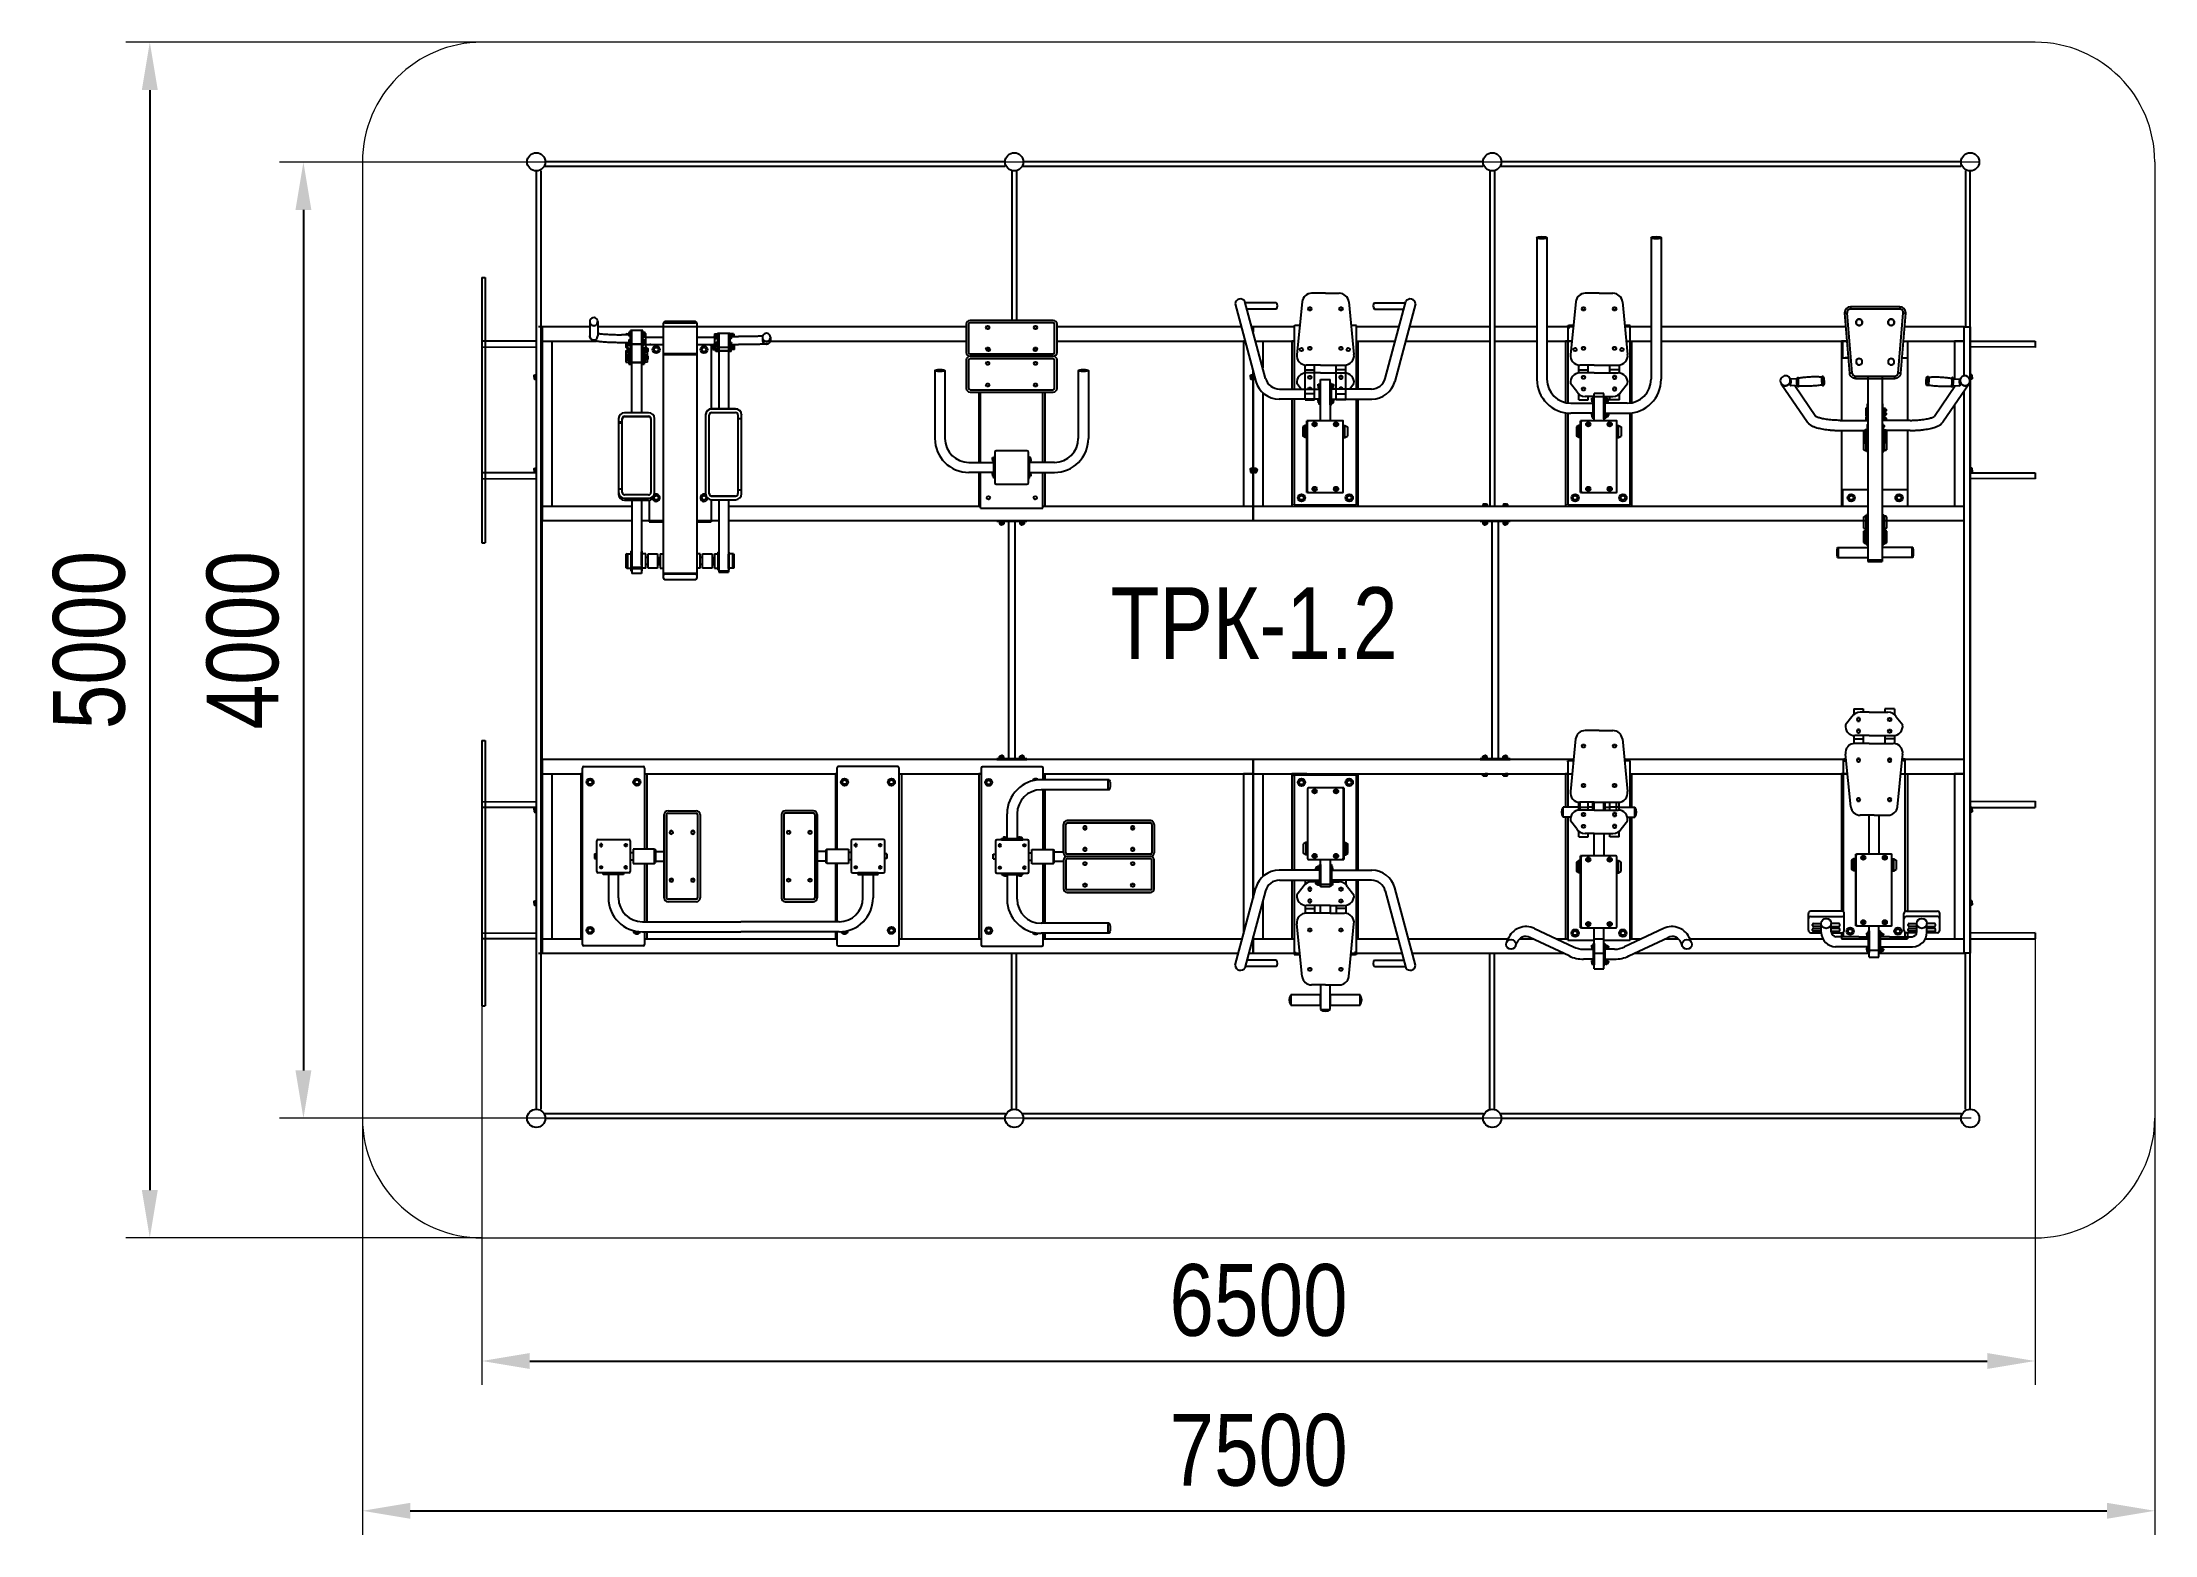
# Model space of a CAD drawing. Header units: millimetres. Extents: x -4989 to 3850, y -3780 to 2461.
import ezdxf

# ---------------------------------------------------------------- set-up
doc = ezdxf.new("R2010")
doc.units = ezdxf.units.MM
for name, color, linetype in [('DIKOM_АРТИКУЛ', 7, 'Continuous'), ('DIKOM_ЗОНА', 80, 'Continuous'), ('DIKOM_ОБЪЕКТ', 7, 'Continuous'), ('DIKOM_РАЗМЕР_ЗОНА', 7, 'Continuous'), ('DIKOM_РАЗМЕР_ОБЪЕКТА', 7, 'Continuous')]:
    doc.layers.add(name, color=color, linetype=linetype)
doc.styles.add('style1', font='arial.ttf', dxfattribs={"width": 0.8})
doc.dimstyles.new('1-50', dxfattribs={"dimtxt": 300, "dimasz": 200, "dimexe": 100, "dimexo": 0, "dimgap": 100, "dimtad": 1, "dimdec": 0, "dimtxsty": 'style1', "dimcen": 0, "dimclrd": 7, "dimclre": 7, "dimadec": 1, "dimazin": 2, "dimtfac": 1, "dimtdec": 0, "dimtmove": 0, "dimatfit": 3, "dimfxl": 0, "dimlwd": 25, "dimlwe": 18, "dimarcsym": 0})

msp = doc.modelspace()

# ---------------------------------------------------------------- texts
at = {"layer": 'DIKOM_АРТИКУЛ', "color": 7, "linetype": 'Continuous', "lineweight": 15, "insert": (-519.5, 181.8), "char_height": 300, "width": 6012.174, "attachment_point": 1, "style": 'style1'}
msp.add_mtext('ТРК-1.2', dxfattribs=at)

# ---------------------------------------------------------------- blocks, each defined once
blk = doc.blocks.new('*D0')
at = {"layer": 'Defpoints', "color": 0, "transparency": 16777216}
for p in [(3115.5, 1959.7), (-3896.5, -2039.1), (3081.8, -2039.1)]:
    blk.add_point(p, dxfattribs=at)
at = {"layer": 'DIKOM_РАЗМЕР_ОБЪЕКТА', "color": 7, "lineweight": 18, "transparency": 16777216}
for p, q in [((3115.5, 1959.7), (-3996.5, 1959.7)), ((3081.8, -2039.1), (-3996.5, -2039.1))]:
    blk.add_line(p, q, dxfattribs=at)
at = {"layer": 'DIKOM_РАЗМЕР_ОБЪЕКТА', "color": 7, "lineweight": 25, "transparency": 16777216}
blk.add_line((-3896.5, 1759.7), (-3896.5, -1839.1), dxfattribs=at)
at = {"layer": 'DIKOM_РАЗМЕР_ОБЪЕКТА', "color": 7, "transparency": 16777216}
for points in [[(-3929.8, 1759.7), (-3863.2, 1759.7), (-3896.5, 1959.7)], [(-3929.8, -1839.1), (-3863.2, -1839.1), (-3896.5, -2039.1)]]:
    blk.add_solid(points, dxfattribs=at)
at = {"layer": 'DIKOM_РАЗМЕР_ОБЪЕКТА', "color": 0, "transparency": 16777216, "insert": (-4149.7, -39.7), "char_height": 300, "attachment_point": 5, "rotation": 90, "style": 'style1'}
blk.add_mtext('4000', dxfattribs=at)
blk = doc.blocks.new('*D1')
at = {"layer": 'Defpoints', "color": 0, "transparency": 16777216}
for p in [(3348.8, -1276), (-3149.5, -1568.6), (3348.8, -3054)]:
    blk.add_point(p, dxfattribs=at)
at = {"layer": 'DIKOM_РАЗМЕР_ОБЪЕКТА', "color": 7, "lineweight": 18, "transparency": 16777216}
for p, q in [((3348.8, -1276), (3348.8, -3154)), ((-3149.5, -1568.6), (-3149.5, -3154))]:
    blk.add_line(p, q, dxfattribs=at)
at = {"layer": 'DIKOM_РАЗМЕР_ОБЪЕКТА', "color": 7, "lineweight": 25, "transparency": 16777216}
blk.add_line((-2949.5, -3054), (3148.8, -3054), dxfattribs=at)
at = {"layer": 'DIKOM_РАЗМЕР_ОБЪЕКТА', "color": 7, "transparency": 16777216}
for points in [[(-2949.5, -3020.7), (-2949.5, -3087.3), (-3149.5, -3054)], [(3148.8, -3020.7), (3148.8, -3087.3), (3348.8, -3054)]]:
    blk.add_solid(points, dxfattribs=at)
at = {"layer": 'DIKOM_РАЗМЕР_ОБЪЕКТА', "color": 0, "transparency": 16777216, "insert": (99.7, -2800.8), "char_height": 300, "attachment_point": 5, "style": 'style1'}
blk.add_mtext('6500', dxfattribs=at)
blk = doc.blocks.new('*D2')
at = {"layer": 'Defpoints', "color": 0, "transparency": 16777216}
for p in [(3849.7, -390.4), (-3649.5, -443.9), (3849.7, -3680.5)]:
    blk.add_point(p, dxfattribs=at)
at = {"layer": 'DIKOM_РАЗМЕР_ЗОНА', "color": 7, "lineweight": 18, "transparency": 16777216}
for p, q in [((3849.7, -390.4), (3849.7, -3780.5)), ((-3649.5, -443.9), (-3649.5, -3780.5))]:
    blk.add_line(p, q, dxfattribs=at)
at = {"layer": 'DIKOM_РАЗМЕР_ЗОНА', "color": 7, "lineweight": 25, "transparency": 16777216}
blk.add_line((-3449.5, -3680.5), (3649.7, -3680.5), dxfattribs=at)
at = {"layer": 'DIKOM_РАЗМЕР_ЗОНА', "color": 7, "transparency": 16777216}
for points in [[(-3449.5, -3647.2), (-3449.5, -3713.8), (-3649.5, -3680.5)], [(3649.7, -3647.2), (3649.7, -3713.8), (3849.7, -3680.5)]]:
    blk.add_solid(points, dxfattribs=at)
at = {"layer": 'DIKOM_РАЗМЕР_ЗОНА', "color": 0, "transparency": 16777216, "insert": (100.1, -3427.3), "char_height": 300, "attachment_point": 5, "style": 'style1'}
blk.add_mtext('7500', dxfattribs=at)
blk = doc.blocks.new('*D3')
at = {"layer": 'Defpoints', "color": 0, "transparency": 16777216}
for p in [(-3149.5, 2460.9), (-4539.3, -2539.1), (-3149.5, -2539.1)]:
    blk.add_point(p, dxfattribs=at)
at = {"layer": 'DIKOM_РАЗМЕР_ЗОНА', "color": 7, "lineweight": 18, "transparency": 16777216}
for p, q in [((-3149.5, 2460.9), (-4639.3, 2460.9)), ((-3149.5, -2539.1), (-4639.3, -2539.1))]:
    blk.add_line(p, q, dxfattribs=at)
at = {"layer": 'DIKOM_РАЗМЕР_ЗОНА', "color": 7, "lineweight": 25, "transparency": 16777216}
blk.add_line((-4539.3, 2260.9), (-4539.3, -2339.1), dxfattribs=at)
at = {"layer": 'DIKOM_РАЗМЕР_ЗОНА', "color": 7, "transparency": 16777216}
for points in [[(-4572.6, 2260.9), (-4505.9, 2260.9), (-4539.3, 2460.9)], [(-4572.6, -2339.1), (-4505.9, -2339.1), (-4539.3, -2539.1)]]:
    blk.add_solid(points, dxfattribs=at)
at = {"layer": 'DIKOM_РАЗМЕР_ЗОНА', "color": 0, "transparency": 16777216, "insert": (-4792.4, -39.1), "char_height": 300, "attachment_point": 5, "rotation": 90, "style": 'style1'}
blk.add_mtext('5000', dxfattribs=at)

# ---------------------------------------------------------------- dimensions: what is measured, and where the dimension line sits
at = {"layer": 'DIKOM_РАЗМЕР_ЗОНА'}
dim = msp.add_linear_dim(base=(-4539.3, -2539.1), p1=(-3149.5, 2460.9), p2=(-3149.5, -2539.1), angle=90, dimstyle='1-50', dxfattribs=at)
dim.commit()
dim.dimension.update_dxf_attribs({"geometry": '*D3', "text_midpoint": (-4539.3, -39.1), "dimtype": 160})
dim = msp.add_linear_dim(base=(3849.7, -3680.5), p1=(-3649.5, -443.9), p2=(3849.7, -390.4), text='7500', dimstyle='1-50', dxfattribs=at)
dim.commit()
dim.dimension.update_dxf_attribs({"geometry": '*D2', "text_midpoint": (100.1, -3680.5), "dimtype": 160})
at = {"layer": 'DIKOM_РАЗМЕР_ОБЪЕКТА'}
dim = msp.add_linear_dim(base=(-3896.5, -2039.1), p1=(3115.5, 1959.7), p2=(3081.8, -2039.1), angle=90, text='4000', dimstyle='1-50', dxfattribs=at)
dim.commit()
dim.dimension.update_dxf_attribs({"geometry": '*D0', "text_midpoint": (-3896.5, -39.7), "dimtype": 160})
dim = msp.add_linear_dim(base=(3348.8, -3054), p1=(-3149.5, -1568.6), p2=(3348.8, -1276), text='6500', dimstyle='1-50', dxfattribs=at)
dim.commit()
dim.dimension.update_dxf_attribs({"geometry": '*D1', "text_midpoint": (99.7, -3054), "dimtype": 160})

# ---------------------------------------------------------------- hatches: boundary and pattern name
at = {"layer": 'DIKOM_ОБЪЕКТ'}
h = msp.add_hatch(color=256, dxfattribs=at)
h.paths.add_polyline_path([(-2543.5, 1242.1), (-2543.5, 1237.9), (-2540.5, 1237.9), (-2540.5, 1242.1)])
h.paths.add_polyline_path([(-2545.5, 1240.1), (-2545.5, 1237.9), (-2543.5, 1237.9), (-2543.5, 1242.1)])
h.paths.add_polyline_path([(-2545.5, 1204.4), (-2545.5, 1184.2), (-2545.5, 1184.1), (-2543.5, 1182.1), (-2543.5, 1182.2), (-2543.5, 1204.4)])
h.paths.add_polyline_path([(-2540.5, 1182.2), (-2540.5, 1204.4), (-2543.5, 1204.4), (-2543.5, 1182.2), (-2543.5, 1182.1), (-2540.5, 1182.1)])
h.paths.add_polyline_path([(-2100.5, 1242.1), (-2100.5, 1230.5), (-2097.5, 1230.5), (-2097.5, 1242.1)])
h.paths.add_polyline_path([(-2095.5, 1230.5), (-2095.5, 1240.1), (-2097.5, 1242.1), (-2097.5, 1230.5)])
h.paths.add_polyline_path([(-2097.5, 1197), (-2097.5, 1182.1), (-2095.5, 1184.1), (-2095.5, 1197)])
h.paths.add_polyline_path([(-2097.5, 1182.1), (-2097.5, 1197), (-2100.5, 1197), (-2100.5, 1182.1)])
h = msp.add_hatch(color=256, dxfattribs=at)
h.paths.add_polyline_path([(-2100.5, 321.5), (-2100.5, 261.6), (-2097.5, 261.6), (-2097.5, 321.5), (-2097.5, 321.6), (-2100.5, 321.6)])
h.paths.add_polyline_path([(-2095.5, 263.6), (-2095.5, 319.5), (-2095.5, 319.6), (-2097.5, 321.6), (-2097.5, 321.5), (-2097.5, 261.6)])
h.paths.add_polyline_path([(-2158.5, 244.9), (-2118.5, 244.9), (-2118.5, 249.8), (-2158.5, 249.8)])
h.paths.add_polyline_path([(-2543.5, 321.6), (-2543.5, 261.6), (-2540.5, 261.6), (-2540.5, 301.9), (-2540.5, 321.6)])
h.paths.add_polyline_path([(-2545.5, 319.6), (-2545.5, 263.6), (-2543.5, 261.6), (-2543.5, 321.6)])
h = msp.add_hatch(color=256, dxfattribs=at)
h.paths.add_polyline_path([(2709.8, 294.9), (2649.8, 294.9), (2649.8, 289.9), (2709.8, 289.9)])
h.paths.add_polyline_path([(2524.8, 306.3), (2524.8, 348.6), (2521.8, 348.6), (2521.8, 306.3)])
h.paths.add_polyline_path([(2518.8, 327.4), (2519.6, 316.4), (2521.8, 306.3), (2521.8, 348.6), (2519.5, 337.8)])
h.paths.add_polyline_path([(2834.8, 348.6), (2834.8, 306.3), (2837.8, 306.3), (2837.8, 348.6)])
h.paths.add_polyline_path([(2837.8, 348.6), (2837.8, 306.3), (2840.1, 317.1), (2840.8, 327.4), (2840, 338.4)])

# ---------------------------------------------------------------- linework, layer by layer
at = {"layer": 'DIKOM_ЗОНА', "color": 3, "lineweight": 15}
for p, q in [((3349.7, 2460.9), (-3149.5, 2460.9)), ((-3649.5, 1960.9), (-3649.5, -2039.1)), ((3849.7, 1960.9), (3849.7, -2039.1)), ((-3149.5, -2539.1), (3349.7, -2539.1))]:
    msp.add_line(p, q, dxfattribs=at)
for centre, start, end in [((-3149.5, 1960.9), 90, 180), ((3349.7, 1960.9), 0, 90), ((-3149.5, -2039.1), 180, 270), ((3349.7, -2039.1), 270, 0)]:
    msp.add_arc(centre, 500, start, end, dxfattribs=at)
at = {"layer": 'DIKOM_ОБЪЕКТ'}
for p, q in [((-960.5, 1960.9), (-2884.5, 1960.9)), ((1039.5, 1960.9), (-884.5, 1960.9)), ((3039.5, 1960.9), (1115.5, 1960.9)), ((-2922.5, 1922.9), (-2922.5, -2001.1)), ((-2902.5, 1922.9), (-2902.5, -2001.1)), ((-960.5, 1940.9), (-2884.5, 1940.9)), ((-932.5, 1922.9), (-932.5, 1297.9)), ((-912.5, 1922.9), (-912.5, 1297.9)), ((1039.5, 1940.9), (-884.5, 1940.9)), ((1067.5, 1922.9), (1067.5, 520.9)), ((1087.5, 1922.9), (1087.5, 520.9)), ((3039.5, 1940.9), (1115.5, 1940.9)), ((3057.5, 1922.9), (3057.5, 1270.9)), ((3077.5, -2001.1), (3077.5, 1922.9)), ((1264.5, 1643.6), (1264.5, 1051.7)), ((1306.5, 1643.6), (1306.5, 1051.7)), ((1742.5, 1643.6), (1742.5, 1051.7)), ((1784.5, 1643.6), (1784.5, 1051.7)), ((-3150.3, 1477.8), (-3150.3, 367.9)), ((-3150.3, 1477.8), (-3136.3, 1477.8)), ((-3136.3, 1477.8), (-3136.3, 367.9)), ((2.3, 1366.5), (82.2, 1068.5)), ((129.2, 1055.3), (42.9, 1377.2)), ((173.9, 1371.8), (44.4, 1371.8)), ((174.4, 1344.8), (51.6, 1344.8)), ((281.8, 1375.8), (259.8, 1155.8)), ((307, 1346.1), (310.7, 1352.6)), ((310.7, 1339.6), (307, 1346.1)), ((310.7, 1352.6), (318.3, 1352.6)), ((318.3, 1339.6), (310.7, 1339.6)), ((318.3, 1352.6), (322, 1346.1)), ((322, 1346.1), (318.3, 1339.6)), ((379.5, 1411.1), (321.5, 1411.1)), ((379.5, 1411.1), (437.5, 1411.1)), ((437, 1346.1), (440.7, 1352.6)), ((440.7, 1339.6), (437, 1346.1)), ((440.7, 1352.6), (448.3, 1352.6)), ((448.3, 1339.6), (440.7, 1339.6)), ((448.3, 1352.6), (452, 1346.1)), ((452, 1346.1), (448.3, 1339.6)), ((477.2, 1375.8), (499.2, 1155.8)), ((584.6, 1344.8), (707.4, 1344.8)), ((585.1, 1371.8), (714.6, 1371.8)), ((629.8, 1055.3), (716.1, 1377.2)), ((756.7, 1366.5), (670, 1042.9)), ((1426.8, 1375.8), (1404.8, 1155.8)), ((1452, 1346.1), (1455.7, 1352.6)), ((1455.7, 1339.6), (1452, 1346.1)), ((1455.7, 1352.6), (1463.3, 1352.6)), ((1463.3, 1339.6), (1455.7, 1339.6)), ((1463.3, 1352.6), (1467, 1346.1)), ((1467, 1346.1), (1463.3, 1339.6)), ((1524.5, 1411.1), (1466.5, 1411.1)), ((1524.5, 1411.1), (1582.5, 1411.1)), ((1582, 1346.1), (1585.7, 1352.6)), ((1585.7, 1339.6), (1582, 1346.1)), ((1585.7, 1352.6), (1593.3, 1352.6)), ((1593.3, 1339.6), (1585.7, 1339.6)), ((1593.3, 1352.6), (1597, 1346.1)), ((1597, 1346.1), (1593.3, 1339.6)), ((1622.2, 1375.8), (1644.2, 1155.8)), ((2552, 1329.8), (2552, 1329.9)), ((2552.1, 1327.7), (2572.9, 1077.7)), ((2562, 1328.6), (2582.9, 1078.6)), ((2577, 1354.9), (2577, 1354.8)), ((2782.7, 1354.9), (2577, 1354.9)), ((2577, 1354.8), (2577, 1344.8)), ((2782.7, 1344.8), (2577, 1344.8)), ((2776.8, 1078.6), (2797.6, 1328.6)), ((2782.7, 1354.9), (2782.7, 1354.8)), ((2782.7, 1354.8), (2782.7, 1344.8)), ((2786.7, 1077.7), (2807.6, 1327.7)), ((2807.7, 1329.8), (2807.7, 1329.9)), ((-2897.5, 1270.9), (-2912.5, 1270.9)), ((-2897.5, -1349.1), (-2897.5, 1270.9)), ((-2698.5, 1270.9), (-2897.5, 1270.9)), ((-2897.5, 1270.9), (-2897.5, 460.9)), ((-2698.5, 1292.9), (-2698.5, 1233)), ((-2665, 1292.9), (-2665, 1233)), ((-1123.3, 1270.9), (-2665, 1270.9)), ((-2535.4, 1237.9), (-2565, 1237.9)), ((-2543.5, 1242.1), (-2545.5, 1240.1)), ((-2545.5, 1237.9), (-2545.5, 1240.1)), ((-2543.5, 1237.9), (-2543.5, 1242.1)), ((-2543.5, 1242.1), (-2535.4, 1242.1)), ((-2540.5, 1242.1), (-2540.5, 1237.9)), ((-2540.5, 1237.9), (-2540.5, 1242.1)), ((-2535.2, 1247.2), (-2535.4, 1246.8)), ((-2535.4, 1246.8), (-2535.4, 1234.5)), ((-2530.1, 1247.5), (-2534.6, 1247.5)), ((-2530.1, 1241.4), (-2534.6, 1241.4)), ((-2528.5, 1248.6), (-2530.1, 1248.6)), ((-2530.1, 1232.6), (-2530.1, 1248.6)), ((-2522.5, 1255.2), (-2528.5, 1255.2)), ((-2528.5, 1187.2), (-2528.5, 1255.2)), ((-2522.5, 1250.7), (-2528.5, 1250.7)), ((-2522.5, 911.1), (-2522.5, 1257.6)), ((-2522.5, 1257.6), (-2482.5, 1257.6)), ((-2482.5, 1257.6), (-2482.5, 911.1)), ((-2476.5, 1255.2), (-2482.5, 1255.2)), ((-2476.5, 1250.7), (-2482.5, 1250.7)), ((-2476.5, 1187.2), (-2476.5, 1255.2)), ((-2476.5, 1247.5), (-2472.1, 1247.5)), ((-2476.5, 1241.4), (-2472.1, 1241.4)), ((-2472.1, 1247.5), (-2472.1, 1226.7)), ((-2467, 1247.1), (-2472.1, 1247.1)), ((-2467, 1227.1), (-2467, 1247.1)), ((-2467, 1244.6), (-2466.4, 1244.6)), ((-2465.1, 1243.4), (-2467, 1243.4)), ((-2465.1, 1237.9), (-2467, 1237.9)), ((-2466.4, 1244.6), (-2465.1, 1243.4)), ((-2466.4, 1244.6), (-2466.4, 1229.6)), ((-2466.4, 1236.6), (-2465.1, 1237.9)), ((-2465.1, 1243.4), (-2465.1, 1237.9)), ((-2464.5, 1242.1), (-2465.1, 1242.1)), ((-2464.5, 1163.8), (-2464.5, 1242.1)), ((-2390.5, 219.5), (-2390.5, 1286.6)), ((-2256.5, 1292.6), (-2384.5, 1292.6)), ((-2384.5, 1288.3), (-2256.5, 1288.3)), ((-2250.5, 1286.6), (-2250.5, 219.5)), ((-2176.5, 1242.1), (-2176.5, 1178.9)), ((-2176.5, 1242.1), (-2164.5, 1242.1)), ((-2164.5, 1244.5), (-2158.5, 1244.5)), ((-2164.5, 1244.5), (-2164.5, 1183)), ((-2164.5, 1239.6), (-2158.5, 1239.6)), ((-2158.5, 1245), (-2118.5, 1245)), ((-2158.5, 1245), (-2158.5, 928.6)), ((-2118.5, 1245), (-2118.5, 928.6)), ((-2118.5, 1244.5), (-2112.5, 1244.5)), ((-2118.5, 1239.6), (-2112.5, 1239.6)), ((-2112.5, 1244.5), (-2112.5, 1183)), ((-2097.5, 1242.1), (-2112.5, 1242.1)), ((-2112.5, 1238.4), (-2110.9, 1238.4)), ((-2110.9, 1238.4), (-2110.9, 1222.4)), ((-2100.5, 1242.1), (-2100.5, 1230.5)), ((-2100.5, 1230.5), (-2100.5, 1242.1)), ((-2097.5, 1242.1), (-2095.5, 1240.1)), ((-2097.5, 1242.1), (-2097.5, 1230.5)), ((-2095.5, 1240.1), (-2095.5, 1230.5)), ((-1123.3, 1281.9), (-1123.3, 1163.9)), ((-1113.3, 1281.9), (-1113.3, 1163.9)), ((-759.3, 1297.9), (-1107.3, 1297.9)), ((-759.3, 1287.9), (-1107.3, 1287.9)), ((-1040.8, 1267.9), (-1037, 1274.4)), ((-1037, 1261.4), (-1040.8, 1267.9)), ((-1037, 1274.4), (-1029.5, 1274.4)), ((-1029.5, 1261.4), (-1037, 1261.4)), ((-1029.5, 1274.4), (-1025.8, 1267.9)), ((-1025.8, 1267.9), (-1029.5, 1261.4)), ((-840.8, 1267.9), (-837, 1274.4)), ((-837, 1261.4), (-840.8, 1267.9)), ((-837, 1274.4), (-829.5, 1274.4)), ((-829.5, 1261.4), (-837, 1261.4)), ((-829.5, 1274.4), (-825.8, 1267.9)), ((-825.8, 1267.9), (-829.5, 1261.4)), ((-753.3, 1163.9), (-753.3, 1281.9)), ((-743.3, 1163.9), (-743.3, 1281.9)), ((27.9, 1270.9), (-743.3, 1270.9)), ((77.5, 1270.9), (71.4, 1270.9)), ((77.5, 1248.2), (77.5, 1270.9)), ((249.5, 1270.9), (77.5, 1270.9)), ((77.5, 1270.9), (77.5, 1248.2)), ((249.5, 1271.9), (249.5, 1275.9)), ((249.5, 1275.9), (253.5, 1275.9)), ((249.5, 1271.9), (249.5, 1010.8)), ((271.8, 1275.9), (253.5, 1275.9)), ((505.5, 1275.9), (487.2, 1275.9)), ((505.5, 1275.9), (509.5, 1275.9)), ((509.5, 1275.9), (505.5, 1275.9)), ((509.5, 1271.9), (509.5, 1275.9)), ((509.5, 1271.9), (509.5, 1275.9)), ((509.5, 1010.8), (509.5, 1271.9)), ((687.6, 1270.9), (509.5, 1270.9)), ((1067.5, 1270.9), (731.1, 1270.9)), ((1264.5, 1270.9), (1087.5, 1270.9)), ((1416.3, 1270.9), (1306.5, 1270.9)), ((1394.5, 1271.9), (1394.5, 1275.9)), ((1394.5, 1275.9), (1398.5, 1275.9)), ((1394.5, 1271.9), (1394.5, 1010.8)), ((1394.5, 1267.9), (1402.5, 1267.9)), ((1398.5, 1267.9), (1398.5, 1275.9)), ((1416.8, 1275.9), (1398.5, 1275.9)), ((1398.5, 1271.9), (1402.5, 1271.9)), ((1402.5, 1267.9), (1402.5, 1275.9)), ((1650.5, 1275.9), (1632.2, 1275.9)), ((1742.5, 1270.9), (1632.7, 1270.9)), ((1650.5, 1275.9), (1654.5, 1275.9)), ((1654.5, 1275.9), (1650.5, 1275.9)), ((1654.5, 1271.9), (1654.5, 1275.9)), ((1654.5, 1271.9), (1654.5, 1275.9)), ((1654.5, 1010.8), (1654.5, 1271.9)), ((2556.8, 1270.9), (1784.5, 1270.9)), ((3052.5, 1270.9), (2802.8, 1270.9)), ((3052.5, 1066.1), (3052.5, 1270.9)), ((3052.5, 1270.9), (3077.5, 1270.9)), ((3052.5, 1066.1), (3052.5, 1270.9)), ((3077.5, 1270.9), (3077.5, -1349.1)), ((-2923.5, 1210.9), (-3150.3, 1210.9)), ((-3150.3, 1185.6), (-2922.5, 1187)), ((-3150.3, 1184.7), (-3150.3, 660.9)), ((-3136.3, 1184.7), (-3136.3, 660.9)), ((-2897.5, 1210.9), (-2670.9, 1210.9)), ((-2897.5, 1210.9), (-2857.5, 1210.9)), ((-2897.5, 1110.9), (-2897.5, 1210.9)), ((-2857.5, 1210.9), (-2857.5, 520.9)), ((-2681.8, 1216.4), (-2681.8, 1216.2)), ((-2665, 1233), (-2665, 1233)), ((-2535.4, 1204.4), (-2565, 1204.4)), ((-2547.5, 1170.4), (-2541.4, 1171.5)), ((-2547.5, 1170.4), (-2547.5, 1122.9)), ((-2545.5, 1184.2), (-2545.5, 1204.4)), ((-2545.5, 1184.1), (-2545.5, 1184.2)), ((-2543.5, 1182.1), (-2545.5, 1184.1)), ((-2543.5, 1182.2), (-2543.5, 1204.4)), ((-2543.5, 1182.1), (-2543.5, 1182.2)), ((-2543.5, 1182.1), (-2526.5, 1182.1)), ((-2541.4, 1182.1), (-2541.4, 1164.5)), ((-2541.2, 1171.2), (-2541.4, 1171.6)), ((-2541.2, 1164.1), (-2541.4, 1164.5)), ((-2541.2, 1152.5), (-2541.4, 1152.1)), ((-2541.4, 1152.1), (-2541.4, 1132.7)), ((-2536.1, 1178.5), (-2540.6, 1178.5)), ((-2536.1, 1171.7), (-2540.6, 1171.7)), ((-2536.1, 1170.9), (-2540.6, 1170.9)), ((-2536.1, 1164.6), (-2540.6, 1164.6)), ((-2536.1, 1163.8), (-2540.6, 1163.8)), ((-2536.1, 1152.8), (-2540.6, 1152.8)), ((-2540.5, 1204.4), (-2540.5, 1182.2)), ((-2540.5, 1182.2), (-2540.5, 1204.4)), ((-2540.5, 1182.2), (-2540.5, 1182.1)), ((-2540.5, 1182.1), (-2540.5, 1182.2)), ((-2537.5, 1163.8), (-2537.5, 1152.8)), ((-2536.1, 1182.1), (-2536.1, 1162.7)), ((-2536.1, 1169.8), (-2534.5, 1169.8)), ((-2536.1, 1162.7), (-2534.5, 1162.7)), ((-2536.1, 1153.9), (-2534.5, 1153.9)), ((-2536.1, 1153.9), (-2536.1, 1130.8)), ((-2535.2, 1234.1), (-2535.4, 1234.5)), ((-2535.2, 1215.3), (-2535.4, 1215)), ((-2535.4, 1215), (-2535.4, 1214.4)), ((-2535.4, 1214.4), (-2535.4, 1195.5)), ((-2535.2, 1202.3), (-2535.4, 1202.6)), ((-2535.2, 1195.2), (-2535.4, 1195.5)), ((-2530.1, 1234.6), (-2534.6, 1234.6)), ((-2530.1, 1233.8), (-2534.6, 1233.8)), ((-2530.1, 1215.7), (-2534.6, 1215.7)), ((-2530.1, 1209.6), (-2534.6, 1209.6)), ((-2530.1, 1202.7), (-2534.6, 1202.7)), ((-2530.1, 1202), (-2534.6, 1202)), ((-2530.1, 1195.6), (-2534.6, 1195.6)), ((-2530.1, 1194.9), (-2534.6, 1194.9)), ((-2534.5, 1182.1), (-2534.5, 1114.7)), ((-2528.5, 1232.6), (-2530.1, 1232.6)), ((-2528.5, 1216.8), (-2530.1, 1216.8)), ((-2530.1, 1193.7), (-2530.1, 1216.8)), ((-2528.5, 1200.8), (-2530.1, 1200.8)), ((-2528.5, 1193.7), (-2530.1, 1193.7)), ((-2522.5, 1201), (-2528.5, 1201)), ((-2522.5, 1195.5), (-2528.5, 1195.5)), ((-2522.5, 1187.2), (-2528.5, 1187.2)), ((-2528.5, 1182.1), (-2528.5, 1136.1)), ((-2528.5, 1182.1), (-2528.5, 1114.7)), ((-2526.5, 1187.2), (-2526.5, 1179.1)), ((-2526.5, 1185.3), (-2522.5, 1185.3)), ((-2526.5, 1179.2), (-2526.5, 1179.1)), ((-2526.5, 1179.1), (-2522.5, 1179.1)), ((-2482.5, 1197.9), (-2522.5, 1197.9)), ((-2482.5, 1197.4), (-2522.5, 1197.4)), ((-2482.5, 1197.4), (-2522.5, 1197.4)), ((-2476.5, 1201), (-2482.5, 1201)), ((-2476.5, 1195.5), (-2482.5, 1195.5)), ((-2476.5, 1187.2), (-2482.5, 1187.2)), ((-2482.5, 1185.3), (-2478.5, 1185.3)), ((-2482.5, 1179.1), (-2478.5, 1179.1)), ((-2478.5, 1187.2), (-2478.5, 1179.1)), ((-2464.5, 1182.1), (-2478.5, 1182.1)), ((-2478.5, 1179.2), (-2478.5, 1179.1)), ((-2476.5, 1234.6), (-2472.1, 1234.6)), ((-2476.5, 1233.8), (-2472.1, 1233.8)), ((-2476.5, 1227.5), (-2472.1, 1227.5)), ((-2476.5, 1226.7), (-2472.1, 1226.7)), ((-2476.5, 1215.7), (-2472.1, 1215.7)), ((-2476.5, 1209.6), (-2472.1, 1209.6)), ((-2476.5, 1202.7), (-2472.1, 1202.7)), ((-2476.5, 1202), (-2472.1, 1202)), ((-2476.5, 1195.6), (-2472.1, 1195.6)), ((-2476.5, 1194.9), (-2472.1, 1194.9)), ((-2476.5, 1136.1), (-2476.5, 1182.1)), ((-2476.5, 1182.1), (-2476.5, 1114.7)), ((-2467, 1234.1), (-2472.1, 1234.1)), ((-2467, 1227.1), (-2472.1, 1227.1)), ((-2472.1, 1215.7), (-2472.1, 1194.9)), ((-2467, 1215.3), (-2472.1, 1215.3)), ((-2467, 1202.3), (-2472.1, 1202.3)), ((-2467, 1195.2), (-2472.1, 1195.2)), ((-2470.5, 1182.1), (-2470.5, 1114.7)), ((-2470.5, 1169.8), (-2468.9, 1169.8)), ((-2470.5, 1162.7), (-2468.9, 1162.7)), ((-2470.5, 1153.9), (-2468.9, 1153.9)), ((-2468.9, 1182.1), (-2468.9, 1162.7)), ((-2468.9, 1178.5), (-2464.5, 1178.5)), ((-2468.9, 1171.7), (-2464.5, 1171.7)), ((-2468.9, 1170.9), (-2464.5, 1170.9)), ((-2468.9, 1164.6), (-2464.5, 1164.6)), ((-2468.9, 1163.8), (-2464.5, 1163.8)), ((-2468.9, 1153.9), (-2468.9, 1130.8)), ((-2468.9, 1152.8), (-2464.5, 1152.8)), ((-2467.5, 1152.8), (-2467.5, 1163.8)), ((-2467, 1236.6), (-2466.4, 1236.6)), ((-2465.1, 1236.3), (-2467, 1236.3)), ((-2465.1, 1230.8), (-2467, 1230.8)), ((-2467, 1229.6), (-2466.4, 1229.6)), ((-2467, 1195.2), (-2467, 1215.3)), ((-2467, 1212.8), (-2466.4, 1212.8)), ((-2465.1, 1211.6), (-2467, 1211.6)), ((-2465.1, 1206.1), (-2467, 1206.1)), ((-2467, 1204.8), (-2466.4, 1204.8)), ((-2465.1, 1204.5), (-2467, 1204.5)), ((-2465.1, 1199), (-2467, 1199)), ((-2467, 1197.7), (-2466.4, 1197.7)), ((-2466.4, 1229.6), (-2465.1, 1230.8)), ((-2466.4, 1212.8), (-2465.1, 1211.6)), ((-2466.4, 1212.8), (-2466.4, 1197.7)), ((-2466.4, 1204.8), (-2465.1, 1206.1)), ((-2466.4, 1197.7), (-2465.1, 1199)), ((-2465.9, 1237.1), (-2465.1, 1236.3)), ((-2465.9, 1205.3), (-2465.1, 1204.5)), ((-2465.1, 1236.3), (-2465.1, 1230.8)), ((-2465.1, 1211.6), (-2465.1, 1206.1)), ((-2465.1, 1204.5), (-2465.1, 1199)), ((-2464.5, 1227.1), (-2390.5, 1227.1)), ((-2464.5, 1197.1), (-2390.5, 1197.1)), ((-2459.4, 1184.3), (-2464.5, 1184.3)), ((-2459.4, 1171.3), (-2464.5, 1171.3)), ((-2459.4, 1164.2), (-2464.5, 1164.2)), ((-2464.5, 1152.8), (-2464.5, 1132)), ((-2459.4, 1152.4), (-2464.5, 1152.4)), ((-2459.4, 1164.2), (-2459.4, 1184.3)), ((-2459.4, 1181.8), (-2457.3, 1181.8)), ((-2456.1, 1180.5), (-2459.4, 1180.5)), ((-2456.1, 1175), (-2459.4, 1175)), ((-2459.4, 1173.8), (-2457.3, 1173.8)), ((-2456.1, 1173.4), (-2459.4, 1173.4)), ((-2456.1, 1167.9), (-2459.4, 1167.9)), ((-2459.4, 1166.7), (-2457.3, 1166.7)), ((-2459.4, 1139.4), (-2459.4, 1152.4)), ((-2459.4, 1149.9), (-2457.3, 1149.9)), ((-2457.5, 1149.9), (-2457.5, 1166.7)), ((-2457.3, 1181.8), (-2456.1, 1180.5)), ((-2457.3, 1181.8), (-2457.3, 1166.7)), ((-2457.3, 1176.1), (-2457.3, 1173.8)), ((-2457.3, 1173.8), (-2456.1, 1175)), ((-2457.3, 1166.7), (-2456.1, 1167.9)), ((-2457.3, 1149.9), (-2456.1, 1148.7)), ((-2457.3, 1149.9), (-2457.3, 1134.8)), ((-2456.9, 1174.2), (-2456.1, 1173.4)), ((-2456.1, 1180.5), (-2456.1, 1175)), ((-2456.1, 1173.4), (-2456.1, 1167.9)), ((-2256.5, 1158.3), (-2384.5, 1158.3)), ((-2384.5, 1154.8), (-2256.5, 1154.8)), ((-2256.5, 1154.4), (-2384.5, 1154.4)), ((-2250.5, 1227.1), (-2176.5, 1227.1)), ((-2250.5, 1197.1), (-2176.5, 1197.1)), ((-2190.5, 1197.1), (-2190.5, 928.5)), ((-2183.6, 1190.7), (-2184.9, 1189.5)), ((-2184.9, 1188.2), (-2184.9, 1189.5)), ((-2184.9, 1189.5), (-2181.6, 1189.5)), ((-2184.9, 1184), (-2184.9, 1188.2)), ((-2183.6, 1182.7), (-2184.9, 1184)), ((-2184.9, 1182.7), (-2184.9, 1184)), ((-2184.9, 1184), (-2181.6, 1184)), ((-2183.6, 1181.4), (-2184.9, 1182.7)), ((-2184.9, 1182.7), (-2181.6, 1182.7)), ((-2181.6, 1190.7), (-2183.6, 1190.7)), ((-2183.6, 1181.4), (-2183.6, 1190.7)), ((-2181.6, 1182.7), (-2183.6, 1182.7)), ((-2181.6, 1181.4), (-2183.6, 1181.4)), ((-2183.5, 1197.1), (-2183.5, 1190.7)), ((-2183.5, 1181.4), (-2183.5, 1176.2)), ((-2183.5, 1176.2), (-2173.5, 1174.4)), ((-2181.6, 1193.2), (-2181.6, 1178.9)), ((-2181.6, 1193.2), (-2176.5, 1193.2)), ((-2181.6, 1180.2), (-2176.5, 1180.2)), ((-2181.6, 1178.9), (-2176.5, 1178.9)), ((-2176.5, 1182.1), (-2162.5, 1182.1)), ((-2172.1, 1180.3), (-2176.5, 1180.3)), ((-2172.1, 1180.2), (-2176.5, 1180.2)), ((-2172.1, 1179), (-2176.5, 1179)), ((-2172.1, 1178.9), (-2176.5, 1178.9)), ((-2174.7, 1234.4), (-2175.9, 1233.2)), ((-2175.9, 1227.7), (-2175.9, 1233.2)), ((-2175.9, 1233.2), (-2174, 1233.2)), ((-2174.7, 1226.4), (-2175.9, 1227.7)), ((-2175.9, 1226.3), (-2175.9, 1227.7)), ((-2175.9, 1227.7), (-2174, 1227.7)), ((-2174.7, 1225.1), (-2175.9, 1226.3)), ((-2175.9, 1226.3), (-2174, 1226.3)), ((-2174.7, 1202.4), (-2175.9, 1201.2)), ((-2175.9, 1195.7), (-2175.9, 1201.2)), ((-2175.9, 1201.2), (-2174, 1201.2)), ((-2174.7, 1194.4), (-2175.9, 1195.7)), ((-2175.9, 1194.3), (-2175.9, 1195.7)), ((-2175.9, 1195.7), (-2174, 1195.7)), ((-2174.7, 1193.1), (-2175.9, 1194.3)), ((-2175.9, 1194.3), (-2174, 1194.3)), ((-2174, 1234.4), (-2174.7, 1234.4)), ((-2174.7, 1225.1), (-2174.7, 1234.4)), ((-2174, 1226.4), (-2174.7, 1226.4)), ((-2174, 1225.1), (-2174.7, 1225.1)), ((-2174, 1202.4), (-2174.7, 1202.4)), ((-2174.7, 1193.1), (-2174.7, 1202.4)), ((-2174, 1194.4), (-2174.7, 1194.4)), ((-2174, 1193.1), (-2174.7, 1193.1)), ((-2174, 1236.9), (-2174, 1222.6)), ((-2174, 1236.9), (-2168.9, 1236.9)), ((-2174, 1223.9), (-2168.9, 1223.9)), ((-2174, 1222.6), (-2168.9, 1222.6)), ((-2174, 1204.9), (-2174, 1190.6)), ((-2174, 1204.9), (-2168.9, 1204.9)), ((-2174, 1191.9), (-2168.9, 1191.9)), ((-2174, 1190.6), (-2168.9, 1190.6)), ((-2173.5, 1178.9), (-2173.5, 1174.4)), ((-2173.5, 1174.4), (-2170.5, 1174.4)), ((-2172.1, 1177.4), (-2172.1, 1182.1)), ((-2170.5, 1178.7), (-2172.1, 1178.7)), ((-2170.5, 1177.4), (-2172.1, 1177.4)), ((-2170.5, 1167.9), (-2170.5, 1182.1)), ((-2170.5, 1175.9), (-2158.5, 1175.9)), ((-2170.5, 1170.9), (-2106.5, 1170.9)), ((-2170.5, 1167.9), (-2170.5, 1167.9)), ((-2164.5, 1167.9), (-2170.5, 1167.9)), ((-2168.9, 1222.5), (-2168.9, 1237)), ((-2164.5, 1237), (-2168.9, 1237)), ((-2164.5, 1230.5), (-2168.9, 1230.5)), ((-2164.5, 1224), (-2168.9, 1224)), ((-2164.5, 1223.8), (-2168.9, 1223.8)), ((-2164.5, 1222.7), (-2168.9, 1222.7)), ((-2164.5, 1222.5), (-2168.9, 1222.5)), ((-2168.9, 1190.5), (-2168.9, 1205)), ((-2164.5, 1205), (-2168.9, 1205)), ((-2164.5, 1198.6), (-2168.9, 1198.6)), ((-2164.5, 1192), (-2168.9, 1192)), ((-2164.5, 1191.8), (-2168.9, 1191.8)), ((-2164.5, 1190.7), (-2168.9, 1190.7)), ((-2164.5, 1190.5), (-2168.9, 1190.5)), ((-2164.5, 1189.6), (-2158.5, 1189.6)), ((-2164.5, 1184.5), (-2158.5, 1184.5)), ((-2164.5, 1183), (-2158.5, 1183)), ((-2164.5, 1182.1), (-2164.5, 1175.9)), ((-2164.5, 1167.9), (-2164.5, 1182.1)), ((-2164.5, 1169.2), (-2158.5, 1169.2)), ((-2164.5, 1167.9), (-2164.5, 1167.9)), ((-2162.5, 1181.5), (-2162.5, 1183)), ((-2158.5, 1182.6), (-2162.5, 1182.6)), ((-2162.5, 1182.1), (-2162.5, 1182.1)), ((-2158.5, 1181.5), (-2162.5, 1181.5)), ((-2162.5, 1181.5), (-2162.5, 1181.5)), ((-2158.5, 1181.5), (-2162.5, 1181.5)), ((-2118.5, 1185), (-2158.5, 1185)), ((-2118.5, 1184.9), (-2158.5, 1184.9)), ((-2118.5, 1184.9), (-2158.5, 1184.9)), ((-2158.5, 1171), (-2118.5, 1171)), ((-2118.5, 1171), (-2158.5, 1171)), ((-2118.5, 1189.6), (-2112.5, 1189.6)), ((-2118.5, 1184.5), (-2112.5, 1184.5)), ((-2118.5, 1183), (-2112.5, 1183)), ((-2114.5, 1182.6), (-2118.5, 1182.6)), ((-2114.5, 1181.5), (-2118.5, 1181.5)), ((-2114.5, 1181.5), (-2118.5, 1181.5)), ((-2106.5, 1175.9), (-2118.5, 1175.9)), ((-2112.5, 1169.2), (-2118.5, 1169.2)), ((-2114.5, 1181.5), (-2114.5, 1183)), ((-2097.5, 1182.1), (-2114.5, 1182.1)), ((-2114.5, 1181.5), (-2114.5, 1181.5)), ((-2112.5, 1222.4), (-2110.9, 1222.4)), ((-2112.5, 1206.4), (-2110.9, 1206.4)), ((-2112.5, 1190.4), (-2110.9, 1190.4)), ((-2112.5, 1189.1), (-2110.9, 1189.1)), ((-2112.5, 1175.9), (-2112.5, 1182.1)), ((-2112.5, 1167.9), (-2112.5, 1182.1)), ((-2112.5, 1167.9), (-2112.5, 1167.9)), ((-2106.5, 1167.9), (-2112.5, 1167.9)), ((-2110.9, 1237), (-2106.4, 1237)), ((-2110.9, 1230.5), (-2106.4, 1230.5)), ((-2110.9, 1224), (-2106.4, 1224)), ((-2110.9, 1223.8), (-2106.4, 1223.8)), ((-2110.9, 1206.4), (-2110.9, 1189.1)), ((-2110.9, 1205), (-2106.4, 1205)), ((-2110.9, 1198.6), (-2106.4, 1198.6)), ((-2110.9, 1192), (-2106.4, 1192)), ((-2110.9, 1191.8), (-2106.4, 1191.8)), ((-2110.9, 1190.7), (-2106.4, 1190.7)), ((-2110.9, 1190.5), (-2106.4, 1190.5)), ((-2106.5, 1167.9), (-2106.5, 1182.1)), ((-2104.9, 1178.7), (-2106.5, 1178.7)), ((-2104.9, 1177.4), (-2106.5, 1177.4)), ((-2103.5, 1174.4), (-2106.5, 1174.4)), ((-2106.5, 1167.9), (-2106.5, 1167.9)), ((-2105.8, 1236.9), (-2105.6, 1236.6)), ((-2105.8, 1223.9), (-2105.6, 1224.2)), ((-2105.8, 1204.9), (-2105.6, 1204.6)), ((-2105.8, 1191.9), (-2105.6, 1192.2)), ((-2105.8, 1190.6), (-2105.6, 1190.9)), ((-2105.6, 1224.2), (-2105.6, 1236.6)), ((-2105.6, 1230.5), (-2076, 1230.5)), ((-2105.6, 1190.9), (-2105.6, 1204.6)), ((-2105.6, 1197), (-2076, 1197)), ((-2104.9, 1177.4), (-2104.9, 1182.1)), ((-2104.9, 1180.3), (-2100.4, 1180.3)), ((-2104.9, 1180.2), (-2100.4, 1180.2)), ((-2104.9, 1179), (-2100.4, 1179)), ((-2104.9, 1178.9), (-2100.4, 1178.9)), ((-2103.5, 1174.4), (-2103.5, 1178.9)), ((-2093.5, 1176.2), (-2103.5, 1174.4)), ((-2103.5, 1174.4), (-2103.5, 1174.4)), ((-2100.5, 1197), (-2100.5, 1182.1)), ((-2100.5, 1182.1), (-2100.5, 1197)), ((-2099.8, 1180.2), (-2099.6, 1180.6)), ((-2099.8, 1178.9), (-2099.6, 1179.2)), ((-2099.6, 1180.6), (-2099.6, 1182.1)), ((-2099.6, 1179.2), (-2099.6, 1180.6)), ((-2097.5, 1197), (-2097.5, 1182.1)), ((-2097.5, 1182.1), (-2095.5, 1184.1)), ((-2095.5, 1197), (-2095.5, 1184.1)), ((-2093.5, 1176.2), (-2093.5, 1197)), ((-2093.5, 1176.2), (-2093.5, 1176.2)), ((-1976, 1227.1), (-1976, 1215.9)), ((-1976, 1215.9), (-1976, 1216)), ((-1943.3, 1210.9), (-1123.3, 1210.9)), ((-1942.5, 1227.1), (-1942.5, 1215.9)), ((-1107.3, 1157.9), (-759.3, 1157.9)), ((-1040.8, 1177.9), (-1037, 1184.4)), ((-1037, 1171.4), (-1040.8, 1177.9)), ((-1037, 1184.4), (-1029.5, 1184.4)), ((-1029.5, 1171.4), (-1037, 1171.4)), ((-1029.5, 1184.4), (-1025.8, 1177.9)), ((-1025.8, 1177.9), (-1029.5, 1171.4)), ((-840.8, 1177.9), (-837, 1184.4)), ((-837, 1171.4), (-840.8, 1177.9)), ((-837, 1184.4), (-829.5, 1184.4)), ((-829.5, 1171.4), (-837, 1171.4)), ((-829.5, 1184.4), (-825.8, 1177.9)), ((-825.8, 1177.9), (-829.5, 1171.4)), ((-743.3, 1210.9), (44, 1210.9)), ((44, 1210.9), (37.5, 1210.9)), ((37.5, 1210.9), (37.5, 520.9)), ((87.5, 1210.9), (249.5, 1210.9)), ((87.5, 1210.9), (117.5, 1210.9)), ((117.5, 1210.9), (117.5, 1098.9)), ((249.5, 1210.9), (239.5, 1210.9)), ((239.5, 1210.9), (239.5, 1010.8)), ((307, 1181.1), (310.7, 1187.6)), ((310.7, 1174.6), (307, 1181.1)), ((310.7, 1187.6), (318.3, 1187.6)), ((318.3, 1174.6), (310.7, 1174.6)), ((318.3, 1187.6), (322, 1181.1)), ((322, 1181.1), (318.3, 1174.6)), ((437, 1181.1), (440.7, 1187.6)), ((440.7, 1174.6), (437, 1181.1)), ((440.7, 1187.6), (448.3, 1187.6)), ((448.3, 1174.6), (440.7, 1174.6)), ((448.3, 1187.6), (452, 1181.1)), ((452, 1181.1), (448.3, 1174.6)), ((509.5, 1210.9), (671.5, 1210.9)), ((509.5, 1210.9), (515.5, 1210.9)), ((515.5, 1210.9), (515.5, 1010.8)), ((715, 1210.9), (1067.5, 1210.9)), ((1087.5, 1210.9), (1264.5, 1210.9)), ((1306.5, 1210.9), (1410.3, 1210.9)), ((1410.3, 1210.9), (1384.5, 1210.9)), ((1384.5, 1210.9), (1384.5, 954.1)), ((1452, 1181.1), (1455.7, 1187.6)), ((1455.7, 1174.6), (1452, 1181.1)), ((1455.7, 1187.6), (1463.3, 1187.6)), ((1463.3, 1174.6), (1455.7, 1174.6)), ((1463.3, 1187.6), (1467, 1181.1)), ((1467, 1181.1), (1463.3, 1174.6)), ((1582, 1181.1), (1585.7, 1187.6)), ((1585.7, 1174.6), (1582, 1181.1)), ((1585.7, 1187.6), (1593.3, 1187.6)), ((1593.3, 1174.6), (1585.7, 1174.6)), ((1593.3, 1187.6), (1597, 1181.1)), ((1597, 1181.1), (1593.3, 1174.6)), ((1638.7, 1210.9), (1742.5, 1210.9)), ((1654.5, 1210.9), (1660.5, 1210.9)), ((1660.5, 1210.9), (1660.5, 953.3)), ((1784.5, 1210.9), (2561.8, 1210.9)), ((2561.8, 1210.9), (2539.5, 1210.9)), ((2539.5, 1210.9), (2539.5, 879.8)), ((2544.8, 1140.9), (2544.8, 1210.9)), ((2544.8, 1210.9), (2561.8, 1210.9)), ((2797.8, 1210.9), (3052.5, 1210.9)), ((2797.8, 1210.9), (2815.5, 1210.9)), ((2797.8, 1210.9), (2814.8, 1210.9)), ((2814.8, 1210.9), (2814.8, 1140.9)), ((2815.5, 1210.9), (2815.5, 879.8)), ((3052.5, 1210.9), (3012.5, 1210.9)), ((3012.5, 1210.9), (3012.5, 1052.5)), ((3052.5, 1110.9), (3052.5, 1210.9)), ((3349.7, 1185.4), (3077.5, 1187)), ((3078.5, 1210.9), (3349.7, 1210.9)), ((3349.7, 1210.9), (3349.7, 1184.7)), ((-2930.9, 1068.5), (-2930, 1070.2)), ((-2930.9, 1060.9), (-2930.9, 1068.5)), ((-2930.9, 1060.9), (-2930.9, 1053.3)), ((-2930, 1070.2), (-2924.5, 1070.2)), ((-2930, 1065.6), (-2924.5, 1065.6)), ((-2924.5, 1060.9), (-2924.5, 1070.9)), ((-2924.5, 1070.9), (-2922.5, 1070.9)), ((-2924.5, 1070.2), (-2924.5, 1060.9)), ((-2924.5, 1051.7), (-2924.5, 1060.9)), ((-2924.5, 1060.9), (-2924.5, 1050.9)), ((-2922.5, 1070.9), (-2922.5, 1060.9)), ((-2922.5, 1050.9), (-2922.5, 1060.9)), ((-2547.5, 1122.9), (-2537.5, 1121.2)), ((-2541.2, 1139.4), (-2541.4, 1139.8)), ((-2541.2, 1132.3), (-2541.4, 1132.7)), ((-2536.1, 1146.7), (-2540.6, 1146.7)), ((-2536.1, 1139.9), (-2540.6, 1139.9)), ((-2536.1, 1139.1), (-2540.6, 1139.1)), ((-2536.1, 1132.8), (-2540.6, 1132.8)), ((-2536.1, 1132), (-2540.6, 1132)), ((-2537.5, 1132), (-2537.5, 1121.2)), ((-2537.5, 1121.2), (-2534.5, 1121.2)), ((-2536.1, 1137.9), (-2534.5, 1137.9)), ((-2536.1, 1130.8), (-2534.5, 1130.8)), ((-2534.5, 1136.1), (-2522.5, 1136.1)), ((-2534.5, 1130.6), (-2522.5, 1130.6)), ((-2534.5, 1114.8), (-2534.5, 1114.7)), ((-2534.5, 1114.7), (-2528.5, 1114.7)), ((-2528.5, 1121.5), (-2522.5, 1121.5)), ((-2528.5, 1116.7), (-2524.5, 1116.7)), ((-2528.5, 1114.8), (-2528.5, 1114.7)), ((-2524.5, 1121.5), (-2524.5, 1116.7)), ((-2482.5, 1122.4), (-2522.5, 1122.4)), ((-2522.5, 1122.4), (-2482.5, 1122.4)), ((-2522.5, 1121.9), (-2482.5, 1121.9)), ((-2482.5, 1136.1), (-2470.5, 1136.1)), ((-2482.5, 1130.6), (-2470.5, 1130.6)), ((-2476.5, 1121.5), (-2482.5, 1121.5)), ((-2480.5, 1116.8), (-2480.5, 1121.5)), ((-2480.5, 1116.7), (-2480.5, 1116.8)), ((-2476.5, 1116.7), (-2480.5, 1116.7)), ((-2476.5, 1114.8), (-2476.5, 1114.7)), ((-2476.5, 1114.7), (-2470.5, 1114.7)), ((-2470.5, 1137.9), (-2468.9, 1137.9)), ((-2470.5, 1130.8), (-2468.9, 1130.8)), ((-2467.5, 1121.2), (-2470.5, 1121.2)), ((-2470.5, 1114.8), (-2470.5, 1114.7)), ((-2468.9, 1146.7), (-2464.5, 1146.7)), ((-2468.9, 1139.9), (-2464.5, 1139.9)), ((-2468.9, 1139.1), (-2464.5, 1139.1)), ((-2468.9, 1132.8), (-2464.5, 1132.8)), ((-2468.9, 1132), (-2464.5, 1132)), ((-2467.5, 1121.3), (-2467.5, 1132)), ((-2457.5, 1122.9), (-2467.5, 1121.2)), ((-2467.5, 1121.2), (-2467.5, 1121.3)), ((-2459.4, 1139.4), (-2464.5, 1139.4)), ((-2459.4, 1132.3), (-2464.5, 1132.3)), ((-2456.1, 1148.7), (-2459.4, 1148.7)), ((-2456.1, 1143.2), (-2459.4, 1143.2)), ((-2459.4, 1141.9), (-2457.3, 1141.9)), ((-2456.1, 1141.6), (-2459.4, 1141.6)), ((-2459.4, 1132.3), (-2459.4, 1139.4)), ((-2456.1, 1136.1), (-2459.4, 1136.1)), ((-2459.4, 1134.8), (-2457.3, 1134.8)), ((-2457.5, 1123), (-2457.5, 1134.8)), ((-2457.5, 1122.9), (-2457.5, 1123)), ((-2457.3, 1141.9), (-2456.1, 1143.2)), ((-2457.3, 1134.8), (-2456.1, 1136.1)), ((-2456.9, 1142.4), (-2456.1, 1141.6)), ((-2456.1, 1148.7), (-2456.1, 1143.2)), ((-2456.1, 1141.6), (-2456.1, 1136.1)), ((-1254.3, 1088.6), (-1254.3, 803.9)), ((-1212.3, 1088.6), (-1212.3, 803.9)), ((-1123.3, 1131.9), (-1123.3, 1013.9)), ((-1113.3, 1131.9), (-1113.3, 1013.9)), ((-759.3, 1147.9), (-1107.3, 1147.9)), ((-1107.3, 1147.9), (-759.3, 1147.9)), ((-1107.3, 1137.9), (-759.3, 1137.9)), ((-1040.8, 1117.9), (-1037, 1124.4)), ((-1037, 1111.4), (-1040.8, 1117.9)), ((-1037, 1124.4), (-1029.5, 1124.4)), ((-1029.5, 1111.4), (-1037, 1111.4)), ((-1029.5, 1124.4), (-1025.8, 1117.9)), ((-1025.8, 1117.9), (-1029.5, 1111.4)), ((-840.8, 1117.9), (-837, 1124.4)), ((-837, 1111.4), (-840.8, 1117.9)), ((-837, 1124.4), (-829.5, 1124.4)), ((-829.5, 1111.4), (-837, 1111.4)), ((-829.5, 1124.4), (-825.8, 1117.9)), ((-825.8, 1117.9), (-829.5, 1111.4)), ((-753.3, 1013.9), (-753.3, 1131.9)), ((-743.3, 1013.9), (-743.3, 1131.9)), ((-654.3, 1088.6), (-654.3, 803.9)), ((-612.3, 1088.6), (-612.3, 803.9)), ((66.1, 1068.5), (67, 1070.2)), ((66.1, 1060.9), (66.1, 1068.5)), ((66.1, 1060.9), (66.1, 1053.3)), ((67, 1070.2), (72.5, 1070.2)), ((67, 1065.6), (72.5, 1065.6)), ((72.5, 1060.9), (72.5, 1070.9)), ((72.5, 1070.9), (74.5, 1070.9)), ((72.5, 1070.2), (72.5, 1060.9)), ((72.5, 1051.7), (72.5, 1060.9)), ((72.5, 1060.9), (72.5, 1050.9)), ((74.5, 1070.9), (74.5, 1060.9)), ((74.5, 1065.9), (80.5, 1065.9)), ((74.5, 1065.1), (80.5, 1065.1)), ((74.5, 1050.9), (74.5, 1060.9)), ((77.5, 460.9), (77.5, 1086)), ((77.5, 1086), (77.5, 460.9)), ((83, 1068.5), (80.5, 1068.5)), ((80.5, 1068.5), (80.5, 1060.9)), ((80.5, 1061.4), (83, 1062.3)), ((80.5, 1053.3), (80.5, 1060.9)), ((83, 1060.9), (83, 1068.5)), ((83, 1060.9), (83, 1068.2)), ((83, 1065.4), (89, 1042.9)), ((83, 1060.9), (83, 1053.3)), ((83, 1060.9), (83, 1053.7)), ((294.5, 1078.1), (294.5, 1111.4)), ((294.5, 1091.1), (334.5, 1091.1)), ((294.5, 992.2), (294.5, 1077.8)), ((359.5, 1111.1), (299.5, 1111.1)), ((359.5, 1078.4), (299.5, 1078.4)), ((307, 1059.9), (310.7, 1066.4)), ((310.7, 1066.4), (318.3, 1066.4)), ((318.3, 1066.4), (322, 1059.9)), ((334.5, 1078.4), (334.5, 1111.1)), ((334.5, 1078.4), (334.5, 1111.1)), ((334.5, 979.8), (334.5, 1078.4)), ((359.5, 1111.1), (459.5, 1111.1)), ((359.5, 1078.4), (459.5, 1078.4)), ((424.5, 1078.4), (424.5, 1111.1)), ((424.5, 1078.4), (424.5, 1111.1)), ((464.5, 1091.1), (424.5, 1091.1)), ((424.5, 979.8), (424.5, 1078.4)), ((440.7, 1066.4), (437, 1059.9)), ((448.3, 1066.4), (440.7, 1066.4)), ((452, 1059.9), (448.3, 1066.4)), ((464.5, 1078.1), (464.5, 1111.4)), ((464.5, 992.2), (464.5, 1077.8)), ((1439.5, 1078.1), (1439.5, 1111.4)), ((1439.5, 1091.1), (1479.5, 1091.1)), ((1504.5, 1111.1), (1444.5, 1111.1)), ((1504.5, 1078.4), (1444.5, 1078.4)), ((1452, 1059.9), (1455.7, 1066.4)), ((1455.7, 1066.4), (1463.3, 1066.4)), ((1463.3, 1066.4), (1467, 1059.9)), ((1479.5, 1078.4), (1479.5, 1111.1)), ((1479.5, 1078.4), (1479.5, 1111.1)), ((1504.5, 1111.1), (1604.5, 1111.1)), ((1504.5, 1078.4), (1604.5, 1078.4)), ((1569.5, 1078.4), (1569.5, 1111.1)), ((1569.5, 1078.4), (1569.5, 1111.1)), ((1609.5, 1091.1), (1569.5, 1091.1)), ((1585.7, 1066.4), (1582, 1059.9)), ((1593.3, 1066.4), (1585.7, 1066.4)), ((1597, 1059.9), (1593.3, 1066.4)), ((1609.5, 1078.1), (1609.5, 1111.4)), ((2544.8, 1140.9), (2567.6, 1140.9)), ((2567.6, 1140.9), (2554.8, 1140.9)), ((2597.8, 1054.8), (2597.8, 1064.8)), ((2597.8, 1064.8), (2761.8, 1064.8)), ((2761.8, 1054.8), (2761.8, 1064.8)), ((2792, 1140.9), (2814.8, 1140.9)), ((3079.5, 1070.9), (3077.5, 1070.9)), ((3077.5, 1070.9), (3077.5, 1060.9)), ((3077.5, 1050.9), (3077.5, 1060.9)), ((3079.5, 1060.9), (3079.5, 1070.9)), ((3085, 1070.2), (3079.5, 1070.2)), ((3079.5, 1070.2), (3079.5, 1060.9)), ((3085, 1065.6), (3079.5, 1065.6)), ((3079.5, 1051.7), (3079.5, 1060.9)), ((3079.5, 1060.9), (3079.5, 1050.9)), ((3085.9, 1068.5), (3085, 1070.2)), ((3085.9, 1060.9), (3085.9, 1068.5)), ((3085.9, 1060.9), (3085.9, 1053.3)), ((-2930.9, 1053.3), (-2930, 1051.7)), ((-2930, 1056.3), (-2924.5, 1056.3)), ((-2930, 1051.7), (-2924.5, 1051.7)), ((-2924.5, 1050.9), (-2922.5, 1050.9)), ((-1107.3, 1007.9), (-759.3, 1007.9)), ((-1107.3, 997.9), (-759.3, 997.9)), ((-1070.5, 997.9), (-1070.5, 703.9)), ((-1063.3, 703.9), (-1063.3, 997.9)), ((-1040.8, 1027.9), (-1037, 1034.4)), ((-1037, 1021.4), (-1040.8, 1027.9)), ((-1037, 1034.4), (-1029.5, 1034.4)), ((-1029.5, 1021.4), (-1037, 1021.4)), ((-1029.5, 1034.4), (-1025.8, 1027.9)), ((-1025.8, 1027.9), (-1029.5, 1021.4)), ((-840.8, 1027.9), (-837, 1034.4)), ((-837, 1021.4), (-840.8, 1027.9)), ((-837, 1034.4), (-829.5, 1034.4)), ((-829.5, 1021.4), (-837, 1021.4)), ((-829.5, 1034.4), (-825.8, 1027.9)), ((-825.8, 1027.9), (-829.5, 1021.4)), ((-803.3, 703.9), (-803.3, 997.9)), ((-794.5, 997.9), (-794.5, 703.9)), ((66.1, 1053.3), (67, 1051.7)), ((67, 1056.3), (72.5, 1056.3)), ((67, 1051.7), (72.5, 1051.7)), ((72.5, 1050.9), (74.5, 1050.9)), ((74.5, 1056.8), (80.5, 1056.8)), ((74.5, 1055.9), (80.5, 1055.9)), ((83, 1060.5), (80.5, 1059.6)), ((83, 1053.3), (80.5, 1053.3)), ((83, 1053.7), (84.1, 1051.7)), ((84.1, 1056.3), (85.4, 1056.3)), ((84.1, 1051.7), (86.7, 1051.7)), ((117.5, 995.6), (117.5, 520.9)), ((187.2, 1010.8), (354.5, 1010.8)), ((278.2, 1010.8), (259.8, 1033.7)), ((294.5, 966), (294.5, 992.2)), ((334.5, 990.2), (296.5, 990.2)), ((310.7, 1053.4), (307, 1059.9)), ((307.1, 1010.8), (310.7, 1017.1)), ((318.3, 1053.4), (310.7, 1053.4)), ((310.7, 1017.1), (318.3, 1017.1)), ((322, 1059.9), (318.3, 1053.4)), ((318.3, 1017.1), (321.9, 1010.8)), ((334.5, 966), (334.5, 979.8)), ((349.2, 1029.8), (350, 1031.1)), ((349.2, 1023.6), (349.2, 1029.8)), ((349.2, 1023.6), (349.2, 1017.5)), ((349.2, 1017.5), (350, 1016.1)), ((350, 1031.1), (354.5, 1031.1)), ((350, 1027.4), (354.5, 1027.4)), ((350, 1019.9), (354.5, 1019.9)), ((350, 1016.1), (354.5, 1016.1)), ((359.5, 1034.6), (354.5, 1034.6)), ((354.5, 945), (354.5, 1034.6)), ((354.5, 1031.1), (354.5, 1023.6)), ((354.5, 1016.1), (354.5, 1023.6)), ((359.5, 979.8), (359.5, 1050.5)), ((359.5, 1050.5), (399.5, 1050.5)), ((359.5, 945), (359.5, 1034.6)), ((359.5, 878.4), (359.5, 979.8)), ((399.5, 979.8), (399.5, 1050.5)), ((399.5, 945), (399.5, 1034.6)), ((399.5, 1034.6), (404.5, 1034.6)), ((399.5, 979.8), (399.5, 878.4)), ((404.5, 945), (404.5, 1034.6)), ((404.5, 1023.6), (404.5, 1029.7)), ((404.5, 1029.7), (406.5, 1029.7)), ((404.5, 1024), (406.5, 1024.7)), ((404.5, 1023.6), (404.5, 1017.5)), ((406.5, 1023.3), (404.5, 1022.5)), ((404.5, 1017.5), (406.5, 1017.5)), ((571.8, 1010.8), (404.5, 1010.8)), ((406.5, 1029.5), (407.5, 1031.1)), ((406.5, 1029.7), (406.5, 1023.6)), ((406.5, 1023.6), (406.5, 1029.5)), ((406.5, 1017.5), (406.5, 1023.6)), ((406.5, 1023.6), (406.5, 1017.8)), ((406.5, 1017.8), (407.5, 1016.1)), ((407.5, 1031.1), (412.3, 1031.1)), ((407.5, 1027.4), (412.3, 1027.4)), ((407.5, 1019.9), (412.3, 1019.9)), ((407.5, 1016.1), (412.3, 1016.1)), ((412.3, 1031.1), (413.3, 1029.5)), ((412.3, 1016.1), (413.3, 1017.8)), ((413.3, 1029.5), (413.3, 1023.6)), ((413.3, 1017.8), (413.3, 1023.6)), ((424.5, 990.2), (464.4, 990.2)), ((424.5, 966), (424.5, 979.8)), ((437, 1059.9), (440.7, 1053.4)), ((440.7, 1017.1), (437.1, 1010.8)), ((440.7, 1053.4), (448.3, 1053.4)), ((448.3, 1017.1), (440.7, 1017.1)), ((448.3, 1053.4), (452, 1059.9)), ((451.9, 1010.8), (448.3, 1017.1)), ((464.5, 966), (464.5, 992.2)), ((480.8, 1010.8), (499.2, 1033.7)), ((1394.5, 1010.8), (1394.5, 952.4)), ((1431.5, 1000.4), (1404.8, 1033.7)), ((1439.5, 966), (1439.5, 990.3)), ((1455.7, 1053.4), (1452, 1059.9)), ((1452, 1010.6), (1455.7, 1017.1)), ((1455.7, 1004.1), (1452, 1010.6)), ((1463.3, 1053.4), (1455.7, 1053.4)), ((1455.7, 1017.1), (1463.3, 1017.1)), ((1463.3, 1004.1), (1455.7, 1004.1)), ((1467, 1059.9), (1463.3, 1053.4)), ((1463.3, 1017.1), (1467, 1010.6)), ((1467, 1010.6), (1463.3, 1004.1)), ((1504.5, 979.8), (1466.5, 979.8)), ((1479.5, 966), (1479.5, 979.8)), ((1479.5, 966), (1479.5, 979.8)), ((1504.5, 975.5), (1499.5, 975.5)), ((1499.5, 885.9), (1499.5, 975.5)), ((1504.5, 979.8), (1504.5, 992.2)), ((1544.5, 992.2), (1504.5, 992.2)), ((1504.5, 878.4), (1504.5, 979.8)), ((1504.5, 979.6), (1544.5, 979.6)), ((1504.5, 885.9), (1504.5, 975.5)), ((1544.5, 979.8), (1544.5, 992.2)), ((1544.5, 979.8), (1544.5, 878.4)), ((1544.5, 979.8), (1582.5, 979.8)), ((1544.5, 885.9), (1544.5, 975.5)), ((1544.5, 975.5), (1549.5, 975.5)), ((1549.5, 885.9), (1549.5, 975.5)), ((1569.5, 966), (1569.5, 979.8)), ((1569.5, 966), (1569.5, 979.8)), ((1582, 1059.9), (1585.7, 1053.4)), ((1585.7, 1017.1), (1582, 1010.6)), ((1582, 1010.6), (1585.7, 1004.1)), ((1585.7, 1053.4), (1593.3, 1053.4)), ((1593.3, 1017.1), (1585.7, 1017.1)), ((1585.7, 1004.1), (1593.3, 1004.1)), ((1593.3, 1053.4), (1597, 1059.9)), ((1597, 1010.6), (1593.3, 1017.1)), ((1593.3, 1004.1), (1597, 1010.6)), ((1609.5, 966), (1609.5, 992.2)), ((1609.5, 966), (1609.5, 990.3)), ((1617.5, 1000.4), (1644.2, 1033.7)), ((1654.5, 952.4), (1654.5, 1010.8)), ((2286.4, 1033.9), (2286.9, 1033.1)), ((2286.9, 1033.1), (2396.4, 872.7)), ((2321.4, 1057.7), (2321.9, 1056.9)), ((2321.9, 1056.9), (2325.9, 1051)), ((2352.8, 1052.8), (2325.6, 1051.5)), ((2325.9, 1051), (2325.9, 1051)), ((2354, 1026), (2326.7, 1024.7)), ((2343.3, 1025.5), (2431.3, 896.5)), ((2597.8, 1054.8), (2761.8, 1054.8)), ((2649.8, 1059.8), (2649.8, 289.9)), ((2709.8, 1059.8), (2709.8, 289.9)), ((3016.3, 1025.5), (2928.3, 896.5)), ((3072.7, 1033.1), (2963.2, 872.7)), ((3005.7, 1026), (3032.9, 1024.7)), ((3006.9, 1052.8), (3034.1, 1051.5)), ((3012.5, 1025.7), (3012.5, 1019.9)), ((3037.8, 1056.9), (3033.7, 1051)), ((3033.7, 1051), (3033.7, 1051)), ((3038.3, 1057.7), (3037.8, 1056.9)), ((3052.5, 1024.9), (3052.5, 1025.7)), ((3052.5, 1024.9), (3052.5, 1025.7)), ((3052.5, -1349.1), (3052.5, 1003.5)), ((3052.5, 460.9), (3052.5, 1003.5)), ((3073.2, 1033.9), (3072.7, 1033.1)), ((3079.5, 1050.9), (3077.5, 1050.9)), ((3085, 1056.3), (3079.5, 1056.3)), ((3085, 1051.7), (3079.5, 1051.7)), ((3085.9, 1053.3), (3085, 1051.7)), ((-2577.5, 887.6), (-2577.5, 569.7)), ((-2562.5, 577.5), (-2562.5, 887.6)), ((-2452.5, 911.1), (-2552.5, 911.1)), ((-2552.5, 897), (-2452.5, 897)), ((-2552.5, 894.6), (-2552.5, 897)), ((-2452.5, 894.6), (-2552.5, 894.6)), ((-2452.5, 894.6), (-2452.5, 897)), ((-2442.5, 887.6), (-2442.5, 577.5)), ((-2427.5, 577.5), (-2427.5, 887.6)), ((-2213.5, 903.6), (-2213.5, 902.2)), ((-2213.5, 902.2), (-2213.5, 572.8)), ((-2198.5, 572.8), (-2198.5, 902.2)), ((-2088.5, 928.6), (-2188.5, 928.6)), ((-2188.5, 928.6), (-2188.5, 927.2)), ((-2088.5, 927.2), (-2188.5, 927.2)), ((-2188.5, 912.2), (-2088.5, 912.2)), ((-2088.5, 928.6), (-2088.5, 927.2)), ((-2078.5, 902.2), (-2078.5, 573.3)), ((-2078.5, 887.3), (-2063.5, 887.3)), ((-2063.5, 903.6), (-2063.5, 902.2)), ((-2063.5, 572.8), (-2063.5, 902.2)), ((354.5, 968.8), (185.6, 968.8)), ((239.5, 968.8), (239.5, 520.9)), ((249.5, 968.8), (249.5, 529.9)), ((294.5, 966), (294.5, 968.8)), ((294.5, 966), (334.5, 966)), ((334.5, 966), (334.5, 968.8)), ((349.2, 966.5), (350, 967.8)), ((349.2, 960.3), (349.2, 966.5)), ((349.2, 960.3), (349.2, 954.1)), ((349.2, 954.1), (350, 952.8)), ((350, 967.8), (354.5, 967.8)), ((350, 964), (354.5, 964)), ((350, 956.5), (354.5, 956.5)), ((350, 952.8), (354.5, 952.8)), ((354.5, 967.8), (354.5, 960.3)), ((354.5, 952.8), (354.5, 960.3)), ((359.5, 945), (354.5, 945)), ((399.5, 945), (404.5, 945)), ((404.5, 968.8), (573.4, 968.8)), ((404.5, 960.3), (404.5, 966.4)), ((404.5, 966.4), (406.5, 966.4)), ((404.5, 960.7), (406.5, 961.4)), ((404.5, 960.3), (404.5, 954.2)), ((406.5, 959.9), (404.5, 959.2)), ((404.5, 954.2), (406.5, 954.2)), ((406.5, 966.1), (407.5, 967.8)), ((406.5, 966.4), (406.5, 960.3)), ((406.5, 960.3), (406.5, 966.1)), ((406.5, 954.2), (406.5, 960.3)), ((406.5, 960.3), (406.5, 954.4)), ((406.5, 954.4), (407.5, 952.8)), ((407.5, 967.8), (412.3, 967.8)), ((407.5, 964), (412.3, 964)), ((407.5, 956.5), (412.3, 956.5)), ((407.5, 952.8), (412.3, 952.8)), ((412.3, 967.8), (413.3, 966.1)), ((412.3, 952.8), (413.3, 954.4)), ((413.3, 966.1), (413.3, 960.3)), ((413.3, 954.4), (413.3, 960.3)), ((424.5, 966), (424.5, 968.8)), ((464.5, 966), (424.5, 966)), ((464.5, 966), (464.5, 968.8)), ((509.5, 529.9), (509.5, 968.8)), ((515.5, 968.8), (515.5, 520.9)), ((1384.5, 911.4), (1384.5, 520.9)), ((1394.5, 910.2), (1394.5, 529.9)), ((1406.5, 951.7), (1499.5, 951.7)), ((1499.5, 909.7), (1406.5, 909.7)), ((1439.5, 966), (1479.5, 966)), ((1494.2, 970.7), (1495, 972)), ((1494.2, 964.5), (1494.2, 970.7)), ((1494.2, 964.5), (1494.2, 958.3)), ((1494.2, 958.3), (1495, 957)), ((1494.2, 907.3), (1495, 908.7)), ((1494.2, 901.1), (1494.2, 907.3)), ((1494.2, 901.1), (1494.2, 895)), ((1494.2, 895), (1495, 893.6)), ((1495, 972), (1499.5, 972)), ((1495, 968.2), (1499.5, 968.2)), ((1495, 960.7), (1499.5, 960.7)), ((1495, 957), (1499.5, 957)), ((1495, 908.7), (1499.5, 908.7)), ((1495, 904.9), (1499.5, 904.9)), ((1495, 897.4), (1499.5, 897.4)), ((1495, 893.6), (1499.5, 893.6)), ((1499.5, 972), (1499.5, 964.5)), ((1499.5, 957), (1499.5, 964.5)), ((1499.5, 908.7), (1499.5, 901.1)), ((1499.5, 893.6), (1499.5, 901.1)), ((1504.5, 885.9), (1499.5, 885.9)), ((1544.5, 885.9), (1549.5, 885.9)), ((1549.5, 964.5), (1549.5, 970.6)), ((1549.5, 970.6), (1551.5, 970.6)), ((1549.5, 964.9), (1551.5, 965.6)), ((1549.5, 964.5), (1549.5, 958.4)), ((1551.5, 964.1), (1549.5, 963.4)), ((1549.5, 958.4), (1551.5, 958.4)), ((1642.5, 951.7), (1549.5, 951.7)), ((1549.5, 909.7), (1642.5, 909.7)), ((1549.5, 901.1), (1549.5, 907.2)), ((1549.5, 907.2), (1551.5, 907.2)), ((1549.5, 901.5), (1551.5, 902.3)), ((1549.5, 901.1), (1549.5, 895)), ((1551.5, 900.8), (1549.5, 900)), ((1549.5, 895), (1551.5, 895)), ((1551.5, 970.3), (1552.5, 972)), ((1551.5, 970.6), (1551.5, 964.5)), ((1551.5, 964.5), (1551.5, 970.3)), ((1551.5, 958.4), (1551.5, 964.5)), ((1551.5, 964.5), (1551.5, 958.6)), ((1551.5, 958.6), (1552.5, 957)), ((1551.5, 907), (1552.5, 908.7)), ((1551.5, 907.2), (1551.5, 901.1)), ((1551.5, 901.1), (1551.5, 907)), ((1551.5, 895), (1551.5, 901.1)), ((1551.5, 901.1), (1551.5, 895.3)), ((1551.5, 895.3), (1552.5, 893.6)), ((1552.5, 972), (1557.3, 972)), ((1552.5, 968.2), (1557.3, 968.2)), ((1552.5, 960.7), (1557.3, 960.7)), ((1552.5, 957), (1557.3, 957)), ((1552.5, 908.7), (1557.3, 908.7)), ((1552.5, 904.9), (1557.3, 904.9)), ((1552.5, 897.4), (1557.3, 897.4)), ((1552.5, 893.6), (1557.3, 893.6)), ((1557.3, 972), (1558.3, 970.3)), ((1557.3, 957), (1558.3, 958.6)), ((1557.3, 908.7), (1558.3, 907)), ((1557.3, 893.6), (1558.3, 895.3)), ((1558.3, 970.3), (1558.3, 964.5)), ((1558.3, 968.5), (1563.2, 968.5)), ((1558.3, 967.8), (1563.9, 967.8)), ((1558.3, 958.6), (1558.3, 964.5)), ((1558.3, 961.2), (1563.9, 961.2)), ((1558.3, 960.5), (1563.2, 960.5)), ((1558.3, 907), (1558.3, 901.1)), ((1558.3, 905.1), (1563.2, 905.1)), ((1558.3, 904.5), (1563.9, 904.5)), ((1558.3, 895.3), (1558.3, 901.1)), ((1558.3, 897.8), (1563.9, 897.8)), ((1558.3, 897.1), (1563.2, 897.1)), ((1563.2, 968.5), (1564.5, 967.2)), ((1563.2, 968.5), (1563.2, 964.5)), ((1563.2, 960.5), (1563.2, 964.5)), ((1563.2, 960.5), (1564.5, 961.7)), ((1563.2, 905.1), (1564.5, 903.9)), ((1563.2, 905.1), (1563.2, 901.1)), ((1563.2, 897.1), (1563.2, 901.1)), ((1563.2, 897.1), (1564.5, 898.4)), ((1564.5, 967.2), (1564.5, 964.5)), ((1564.5, 961.7), (1564.5, 964.5)), ((1564.5, 903.9), (1564.5, 901.1)), ((1564.5, 898.4), (1564.5, 901.1)), ((1609.5, 966), (1569.5, 966)), ((1654.5, 529.9), (1654.5, 910.2)), ((1660.5, 910.8), (1660.5, 520.9)), ((2431.3, 896.5), (2431.3, 896.5)), ((2641.7, 930.2), (2640.9, 928.9)), ((2640.9, 928.9), (2640.9, 916.5)), ((2641.7, 915.2), (2640.9, 916.5)), ((2641.7, 914.2), (2640.9, 912.9)), ((2640.9, 912.9), (2640.9, 900.5)), ((2641.7, 899.2), (2640.9, 900.5)), ((2641.7, 894.2), (2640.9, 892.9)), ((2640.9, 892.9), (2640.9, 880.5)), ((2646.2, 930.2), (2641.7, 930.2)), ((2646.2, 926.4), (2641.7, 926.4)), ((2646.2, 918.9), (2641.7, 918.9)), ((2646.2, 915.2), (2641.7, 915.2)), ((2641.7, 915.2), (2641.7, 915.2)), ((2646.2, 914.2), (2641.7, 914.2)), ((2646.2, 910.5), (2641.7, 910.5)), ((2646.2, 903), (2641.7, 903)), ((2646.2, 899.2), (2641.7, 899.2)), ((2641.7, 899.2), (2641.7, 899.2)), ((2646.2, 894.2), (2641.7, 894.2)), ((2646.2, 890.5), (2641.7, 890.5)), ((2646.2, 930.7), (2647.8, 930.7)), ((2646.2, 930.7), (2646.2, 898.7)), ((2646.2, 914.7), (2647.8, 914.7)), ((2646.2, 898.7), (2647.8, 898.7)), ((2646.2, 894.7), (2646.2, 879.8)), ((2646.2, 894.7), (2647.4, 894.7)), ((2647.7, 895.2), (2646.9, 893.8)), ((2646.9, 893.8), (2646.9, 881.5)), ((2649.8, 895.2), (2647.7, 895.2)), ((2649.8, 891.4), (2647.7, 891.4)), ((2649.8, 883.9), (2647.7, 883.9)), ((2649.8, 949.2), (2647.8, 949.2)), ((2647.8, 895.2), (2647.8, 949.2)), ((2649.8, 922.2), (2647.8, 922.2)), ((2649.8, 915.3), (2647.8, 915.3)), ((2711.8, 949.2), (2709.8, 949.2)), ((2711.8, 922.2), (2709.8, 922.2)), ((2711.8, 915.3), (2709.8, 915.3)), ((2709.8, 895.2), (2710.2, 895.2)), ((2709.8, 891.4), (2710.2, 891.4)), ((2709.8, 883.9), (2710.2, 883.9)), ((2710.2, 895.2), (2710.2, 893.3)), ((2715.3, 894.2), (2710.2, 894.2)), ((2710.2, 893.3), (2710.2, 891.4)), ((2710.2, 891.4), (2710.2, 887.7)), ((2710.2, 887.7), (2710.2, 883.9)), ((2710.2, 883.9), (2710.2, 882)), ((2711.8, 922.2), (2711.8, 949.2)), ((2711.8, 930.7), (2713.4, 930.7)), ((2711.8, 915.3), (2711.8, 922.2)), ((2711.8, 894.2), (2711.8, 915.3)), ((2711.8, 914.7), (2713.4, 914.7)), ((2711.8, 898.7), (2713.4, 898.7)), ((2711.8, 894.7), (2713.4, 894.7)), ((2713.4, 930.7), (2713.4, 928.4)), ((2713.4, 930.2), (2717.8, 930.2)), ((2713.4, 928.4), (2713.4, 914.7)), ((2713.4, 926.4), (2717.8, 926.4)), ((2713.4, 918.9), (2717.8, 918.9)), ((2713.4, 915.2), (2717.8, 915.2)), ((2713.4, 914.7), (2713.4, 912.4)), ((2713.4, 914.2), (2717.8, 914.2)), ((2713.4, 912.4), (2713.4, 898.7)), ((2713.4, 910.5), (2717.8, 910.5)), ((2713.4, 903), (2717.8, 903)), ((2713.4, 899.2), (2717.8, 899.2)), ((2713.4, 894.7), (2713.4, 894.2)), ((2713.4, 894.2), (2717.8, 894.2)), ((2715.3, 881.2), (2715.3, 894.2)), ((2715.3, 891.7), (2716, 891.7)), ((2715.3, 891), (2716, 891)), ((2715.3, 884.3), (2716, 884.3)), ((2716, 891.7), (2717.2, 890.4)), ((2716, 891.7), (2716, 883.7)), ((2716, 891), (2716.6, 891)), ((2716, 883.7), (2717.2, 884.9)), ((2716, 884.3), (2716.6, 884.3)), ((2717.2, 890.5), (2717.8, 890.5)), ((2717.2, 890.4), (2717.2, 884.9)), ((2717.8, 930.2), (2717.8, 928.3)), ((2722.9, 929.2), (2717.8, 929.2)), ((2717.8, 928.3), (2717.8, 926.4)), ((2717.8, 926.4), (2717.8, 922.7)), ((2717.8, 922.7), (2717.8, 918.9)), ((2717.8, 918.9), (2717.8, 917.1)), ((2717.8, 917.1), (2717.8, 915.2)), ((2722.9, 916.2), (2717.8, 916.2)), ((2717.8, 914.2), (2717.8, 912.3)), ((2722.9, 913.2), (2717.8, 913.2)), ((2717.8, 912.3), (2717.8, 910.5)), ((2717.8, 910.5), (2717.8, 906.7)), ((2717.8, 906.7), (2717.8, 903)), ((2717.8, 903), (2717.8, 901.1)), ((2717.8, 901.1), (2717.8, 899.2)), ((2722.9, 900.2), (2717.8, 900.2)), ((2717.8, 894.2), (2717.8, 892.3)), ((2722.9, 893.2), (2717.8, 893.2)), ((2717.8, 892.3), (2717.8, 890.5)), ((2717.8, 890.5), (2717.8, 886.7)), ((2717.8, 886.7), (2717.8, 883)), ((2722.9, 916.2), (2722.9, 929.2)), ((2722.9, 926.7), (2725, 926.7)), ((2722.9, 926), (2725, 926)), ((2722.9, 919.4), (2725, 919.4)), ((2722.9, 918.7), (2725, 918.7)), ((2722.9, 900.2), (2722.9, 913.2)), ((2722.9, 910.7), (2725, 910.7)), ((2722.9, 910), (2725, 910)), ((2722.9, 903.4), (2725, 903.4)), ((2722.9, 902.7), (2725, 902.7)), ((2722.9, 880.2), (2722.9, 893.2)), ((2722.9, 890.7), (2725, 890.7)), ((2722.9, 890), (2725, 890)), ((2725, 926.7), (2726.2, 925.4)), ((2725, 926.7), (2725, 926.2)), ((2725, 926.2), (2725, 918.7)), ((2725, 926), (2725.1, 926)), ((2725, 918.7), (2726.2, 919.9)), ((2725, 919.4), (2725.6, 919.4)), ((2725, 910.7), (2726.2, 909.5)), ((2725, 910.7), (2725, 910.2)), ((2725, 910.2), (2725, 902.7)), ((2725, 910), (2725.1, 910)), ((2725, 902.7), (2726.2, 904)), ((2725, 903.4), (2725.6, 903.4)), ((2725, 890.7), (2726.2, 889.5)), ((2725, 890.7), (2725, 890.2)), ((2725, 890.2), (2725, 882.7)), ((2725, 890), (2725.1, 890)), ((2725, 882.7), (2726.2, 884)), ((2725.1, 926), (2725.6, 926)), ((2725.1, 910), (2725.6, 910)), ((2725.1, 890), (2725.6, 890)), ((2726.2, 925.4), (2726.2, 925.1)), ((2726.2, 925.1), (2726.2, 919.9)), ((2726.2, 909.5), (2726.2, 909.1)), ((2726.2, 909.1), (2726.2, 904)), ((2726.2, 889.5), (2726.2, 889.1)), ((2726.2, 889.1), (2726.2, 884)), ((3012.5, 944.9), (3012.5, 520.9)), ((-2577.5, 873.5), (-2562.5, 873.5)), ((-2577.5, 869.4), (-2562.5, 869.4)), ((295.5, 858.9), (285.5, 853.2)), ((285.5, 853.2), (285.5, 813.7)), ((295.5, 807.9), (285.5, 813.7)), ((302.5, 858.9), (295.5, 858.9)), ((295.5, 807.9), (295.5, 858.9)), ((302.5, 807.9), (295.5, 807.9)), ((304.5, 878.4), (302.5, 878.4)), ((302.5, 878.4), (304.5, 878.4)), ((302.5, 578.4), (302.5, 878.4)), ((304.5, 878.4), (304.5, 873.4)), ((304.5, 583.4), (304.5, 873.4)), ((450.5, 878.4), (308.5, 878.4)), ((454.5, 582.4), (454.5, 874.4)), ((454.5, 858.9), (461.5, 858.9)), ((454.5, 807.9), (461.5, 807.9)), ((461.5, 858.9), (471.5, 853.2)), ((461.5, 807.9), (461.5, 858.9)), ((461.5, 807.9), (471.5, 813.7)), ((471.5, 853.2), (471.5, 813.7)), ((1440.5, 858.9), (1430.5, 853.2)), ((1430.5, 853.2), (1430.5, 813.7)), ((1440.5, 807.9), (1430.5, 813.7)), ((1447.5, 858.9), (1440.5, 858.9)), ((1440.5, 807.9), (1440.5, 858.9)), ((1447.5, 807.9), (1440.5, 807.9)), ((1449.5, 878.4), (1447.5, 878.4)), ((1447.5, 878.4), (1449.5, 878.4)), ((1447.5, 578.4), (1447.5, 878.4)), ((1449.5, 878.4), (1449.5, 873.4)), ((1449.5, 583.4), (1449.5, 873.4)), ((1595.5, 878.4), (1453.5, 878.4)), ((1473.7, 863.4), (1476.6, 868.4)), ((1476.6, 858.4), (1473.7, 863.4)), ((1476.6, 868.4), (1482.4, 868.4)), ((1482.4, 858.4), (1476.6, 858.4)), ((1482.4, 868.4), (1485.3, 863.4)), ((1485.3, 863.4), (1482.4, 858.4)), ((1563.7, 863.4), (1566.6, 868.4)), ((1566.6, 858.4), (1563.7, 863.4)), ((1566.6, 868.4), (1572.4, 868.4)), ((1572.4, 858.4), (1566.6, 858.4)), ((1572.4, 868.4), (1575.3, 863.4)), ((1575.3, 863.4), (1572.4, 858.4)), ((1599.5, 582.4), (1599.5, 874.4)), ((1599.5, 858.9), (1606.5, 858.9)), ((1599.5, 807.9), (1606.5, 807.9)), ((1606.5, 858.9), (1616.5, 853.2)), ((1606.5, 807.9), (1606.5, 858.9)), ((1606.5, 807.9), (1616.5, 813.7)), ((1616.5, 853.2), (1616.5, 813.7)), ((2533.5, 879.8), (2649.8, 879.8)), ((2533.5, 837.5), (2636.9, 837.5)), ((2539.5, 837.5), (2539.5, 520.9)), ((2630.8, 835.9), (2636.9, 836.9)), ((2630.8, 835.9), (2630.8, 757.2)), ((2634.8, 837.5), (2634.8, 836.6)), ((2637.7, 839.5), (2636.9, 838.1)), ((2636.9, 838.1), (2636.9, 825.8)), ((2637.7, 824.5), (2636.9, 825.8)), ((2637.7, 819.4), (2636.9, 818.1)), ((2636.9, 818.1), (2636.9, 805.7)), ((2637.7, 804.4), (2636.9, 805.7)), ((2637.7, 799.5), (2636.9, 798.1)), ((2636.9, 798.1), (2636.9, 785.8)), ((2642.2, 839.5), (2637.7, 839.5)), ((2637.7, 839.5), (2637.7, 839.5)), ((2642.2, 835.7), (2637.7, 835.7)), ((2642.2, 828.2), (2637.7, 828.2)), ((2642.2, 824.5), (2637.7, 824.5)), ((2637.7, 824.5), (2637.7, 824.5)), ((2642.2, 819.4), (2637.7, 819.4)), ((2637.7, 819.4), (2637.7, 819.4)), ((2642.2, 815.6), (2637.7, 815.6)), ((2642.2, 808.1), (2637.7, 808.1)), ((2642.2, 804.4), (2637.7, 804.4)), ((2637.7, 804.4), (2637.7, 804.4)), ((2642.2, 799.5), (2637.7, 799.5)), ((2637.7, 799.5), (2637.7, 799.5)), ((2642.2, 795.7), (2637.7, 795.7)), ((2640.8, 824.5), (2640.8, 819.4)), ((2640.8, 804.4), (2640.8, 799.5)), ((2641.3, 879.8), (2640.9, 880.5)), ((2646.2, 883), (2641.7, 883)), ((2642.2, 824), (2642.2, 840)), ((2643.8, 840), (2642.2, 840)), ((2643.8, 824), (2642.2, 824)), ((2643.8, 819.9), (2642.2, 819.9)), ((2642.2, 803.9), (2642.2, 819.9)), ((2643.8, 803.9), (2642.2, 803.9)), ((2642.2, 784), (2642.2, 800)), ((2643.8, 800), (2642.2, 800)), ((2643.8, 844.1), (2649.8, 844.1)), ((2643.8, 748.9), (2643.8, 844.1)), ((2643.8, 843.9), (2649.8, 843.9)), ((2643.8, 838.9), (2649.8, 838.9)), ((2647.7, 880.2), (2646.9, 881.5)), ((2647.7, 863.1), (2646.9, 861.8)), ((2646.9, 861.8), (2646.9, 849.5)), ((2647.7, 848.1), (2646.9, 849.5)), ((2649.8, 880.2), (2647.7, 880.2)), ((2647.7, 880.2), (2647.7, 880.2)), ((2649.8, 863.1), (2647.7, 863.1)), ((2649.8, 859.4), (2647.7, 859.4)), ((2649.8, 851.9), (2647.7, 851.9)), ((2649.8, 848.1), (2647.7, 848.1)), ((2647.7, 848.1), (2647.7, 848.1)), ((2647.8, 879.8), (2647.8, 880.2)), ((2709.8, 880.2), (2710.2, 880.2)), ((2826.1, 879.8), (2709.8, 879.8)), ((2709.8, 863.1), (2710.2, 863.1)), ((2709.8, 859.4), (2710.2, 859.4)), ((2709.8, 851.9), (2710.2, 851.9)), ((2709.8, 848.1), (2710.2, 848.1)), ((2709.8, 844.1), (2715.8, 844.1)), ((2709.8, 843.9), (2715.8, 843.9)), ((2709.8, 838.9), (2715.8, 838.9)), ((2710.2, 882), (2710.2, 880.2)), ((2715.3, 881.2), (2710.2, 881.2)), ((2710.2, 863.1), (2710.2, 848.1)), ((2715.3, 862.1), (2710.2, 862.1)), ((2715.3, 849.1), (2710.2, 849.1)), ((2711.8, 879.8), (2711.8, 881.2)), ((2713.4, 881.2), (2713.4, 879.8)), ((2715.3, 883.7), (2716, 883.7)), ((2715.3, 883), (2717.8, 883)), ((2715.3, 849.1), (2715.3, 862.1)), ((2715.3, 859.6), (2716, 859.6)), ((2717.2, 858.4), (2715.3, 858.4)), ((2717.2, 852.9), (2715.3, 852.9)), ((2715.3, 851.6), (2716, 851.6)), ((2715.8, 844.1), (2715.8, 748.9)), ((2715.8, 839.5), (2720.2, 839.5)), ((2715.8, 835.7), (2720.2, 835.7)), ((2715.8, 828.2), (2720.2, 828.2)), ((2715.8, 824.5), (2720.2, 824.5)), ((2715.8, 819.4), (2720.2, 819.4)), ((2715.8, 815.6), (2720.2, 815.6)), ((2715.8, 808.1), (2720.2, 808.1)), ((2715.8, 804.4), (2720.2, 804.4)), ((2715.8, 799.5), (2720.2, 799.5)), ((2715.8, 795.7), (2720.2, 795.7)), ((2716, 859.6), (2717.2, 858.4)), ((2716, 859.6), (2716, 851.6)), ((2716, 851.6), (2717.2, 852.9)), ((2717.2, 858.4), (2717.2, 852.9)), ((2717.8, 883), (2717.8, 881.1)), ((2717.8, 881.1), (2717.8, 879.8)), ((2722.9, 880.2), (2717.8, 880.2)), ((2718.8, 819.4), (2718.8, 824.5)), ((2718.8, 799.5), (2718.8, 804.4)), ((2720.2, 839.5), (2720.2, 824.5)), ((2725.3, 838.5), (2720.2, 838.5)), ((2725.3, 825.5), (2720.2, 825.5)), ((2720.2, 819.4), (2720.2, 804.4)), ((2725.3, 818.4), (2720.2, 818.4)), ((2725.3, 805.4), (2720.2, 805.4)), ((2720.2, 799.5), (2720.2, 784.5)), ((2725.3, 798.5), (2720.2, 798.5)), ((2722.9, 883.4), (2725, 883.4)), ((2722.9, 882.7), (2725, 882.7)), ((2725, 883.4), (2725.6, 883.4)), ((2725.3, 825.5), (2725.3, 838.5)), ((2826.1, 837.5), (2725.3, 837.5)), ((2728.8, 835.9), (2725.3, 836.5)), ((2725.3, 836), (2726, 836)), ((2727.2, 834.7), (2725.3, 834.7)), ((2727.2, 829.2), (2725.3, 829.2)), ((2725.3, 828), (2726, 828)), ((2725.3, 805.4), (2725.3, 818.4)), ((2725.3, 815.9), (2726, 815.9)), ((2727.2, 814.7), (2725.3, 814.7)), ((2727.2, 809.2), (2725.3, 809.2)), ((2725.3, 807.9), (2726, 807.9)), ((2725.3, 785.5), (2725.3, 798.5)), ((2725.3, 796), (2726, 796)), ((2726, 836), (2727.2, 834.7)), ((2726, 836), (2726, 828)), ((2726, 828), (2727.2, 829.2)), ((2726, 815.9), (2727.2, 814.7)), ((2726, 815.9), (2726, 807.9)), ((2726, 807.9), (2727.2, 809.2)), ((2726, 796), (2727.2, 794.7)), ((2726, 796), (2726, 788)), ((2727.2, 834.7), (2727.2, 829.2)), ((2727.2, 814.7), (2727.2, 809.2)), ((2728.8, 757.2), (2728.8, 835.9)), ((2815.5, 837.5), (2815.5, 520.9)), ((-1013.6, 722.9), (-1012.8, 724.2)), ((-1013.6, 716.7), (-1013.6, 722.9)), ((-1013.6, 716.7), (-1013.6, 710.5)), ((-1013.6, 710.5), (-1012.8, 709.2)), ((-1012.8, 724.2), (-1008.3, 724.2)), ((-1012.8, 720.5), (-1008.3, 720.5)), ((-1012.8, 713), (-1008.3, 713)), ((-1012.8, 709.2), (-1008.3, 709.2)), ((-1003.3, 727.7), (-1008.3, 727.7)), ((-1008.3, 638.1), (-1008.3, 727.7)), ((-1008.3, 724.2), (-1008.3, 716.7)), ((-1008.3, 709.2), (-1008.3, 716.7)), ((-1003.3, 746.9), (-1003.3, 618.9)), ((-1003.3, 638.1), (-1003.3, 727.7)), ((-869.3, 752.9), (-997.3, 752.9)), ((-863.3, 618.9), (-863.3, 746.9)), ((-863.3, 638.1), (-863.3, 727.7)), ((-863.3, 727.7), (-858.3, 727.7)), ((-858.3, 638.1), (-858.3, 727.7)), ((-853.8, 724.2), (-858.3, 724.2)), ((-858.3, 724.2), (-858.3, 716.7)), ((-853.8, 720.5), (-858.3, 720.5)), ((-858.3, 709.2), (-858.3, 716.7)), ((-853.8, 713), (-858.3, 713)), ((-853.8, 709.2), (-858.3, 709.2)), ((-853, 722.9), (-853.8, 724.2)), ((-853, 710.5), (-853.8, 709.2)), ((-853, 716.7), (-853, 722.9)), ((-853, 716.7), (-853, 710.5)), ((2630.8, 788.4), (2636.9, 787.3)), ((2630.8, 757.2), (2640.8, 755.4)), ((2637.7, 784.5), (2636.9, 785.8)), ((2636.9, 756.1), (2636.9, 754.8)), ((2637.7, 753.4), (2636.9, 754.8)), ((2642.2, 788.2), (2637.7, 788.2)), ((2642.2, 784.5), (2637.7, 784.5)), ((2637.7, 784.5), (2637.7, 784.5)), ((2642.2, 753.4), (2637.7, 753.4)), ((2640.8, 784.5), (2640.8, 755.4)), ((2640.8, 755.4), (2643.8, 755.4)), ((2643.8, 784), (2642.2, 784)), ((2642.2, 754.8), (2642.2, 755.4)), ((2642.2, 752.9), (2642.2, 754.8)), ((2643.8, 752.9), (2642.2, 752.9)), ((2643.8, 784.9), (2649.8, 784.9)), ((2643.8, 779.9), (2649.8, 779.9)), ((2649.8, 748.9), (2643.8, 748.9)), ((2709.8, 784.9), (2715.8, 784.9)), ((2709.8, 779.9), (2715.8, 779.9)), ((2709.8, 748.9), (2715.8, 748.9)), ((2715.8, 788.2), (2720.2, 788.2)), ((2715.8, 784.5), (2720.2, 784.5)), ((2718.8, 755.4), (2715.8, 755.4)), ((2715.8, 753.4), (2720.2, 753.4)), ((2718.8, 755.4), (2718.8, 784.5)), ((2728.8, 757.2), (2718.8, 755.4)), ((2725.3, 785.5), (2720.2, 785.5)), ((2720.2, 755.7), (2720.2, 755.3)), ((2720.2, 755.3), (2720.2, 753.4)), ((2725.3, 754.4), (2720.2, 754.4)), ((2727.2, 794.7), (2725.3, 794.7)), ((2727.2, 789.2), (2725.3, 789.2)), ((2728.8, 788.4), (2725.3, 787.8)), ((2725.3, 788), (2726, 788)), ((2725.3, 754.4), (2725.3, 756.6)), ((2726, 788), (2727.2, 789.2)), ((2727.2, 794.7), (2727.2, 789.2)), ((-2922.7, 660.9), (-3150.3, 660.9)), ((-3150.3, 635.6), (-2921.7, 637)), ((-2930.9, 678.5), (-2930, 680.2)), ((-2930.9, 670.9), (-2930.9, 678.5)), ((-2930.9, 670.9), (-2930.9, 663.3)), ((-2930.9, 663.3), (-2930, 661.7)), ((-2930, 680.2), (-2924.5, 680.2)), ((-2930, 675.6), (-2924.5, 675.6)), ((-2930, 666.3), (-2924.5, 666.3)), ((-2930, 661.7), (-2924.5, 661.7)), ((-2924.5, 670.9), (-2924.5, 680.9)), ((-2924.5, 680.9), (-2922.5, 680.9)), ((-2924.5, 680.2), (-2924.5, 670.9)), ((-2924.5, 661.7), (-2924.5, 670.9)), ((-2924.5, 670.9), (-2924.5, 660.9)), ((-2924.5, 660.9), (-2922.5, 660.9)), ((-2922.5, 680.9), (-2922.5, 670.9)), ((-2922.5, 660.9), (-2922.5, 670.9)), ((-1112.3, 703.9), (-1008.3, 703.9)), ((-1008.3, 661.9), (-1112.3, 661.9)), ((-1070.5, 661.9), (-1070.5, 520.9)), ((-1063.3, 512.9), (-1063.3, 661.9)), ((-1013.6, 659.6), (-1012.8, 660.9)), ((-1013.6, 653.4), (-1013.6, 659.6)), ((-1013.6, 653.4), (-1013.6, 647.2)), ((-1013.6, 647.2), (-1012.8, 645.9)), ((-1012.8, 660.9), (-1008.3, 660.9)), ((-1012.8, 657.1), (-1008.3, 657.1)), ((-1012.8, 649.6), (-1008.3, 649.6)), ((-1012.8, 645.9), (-1008.3, 645.9)), ((-1008.3, 660.9), (-1008.3, 653.4)), ((-1008.3, 645.9), (-1008.3, 653.4)), ((-1003.3, 638.1), (-1008.3, 638.1)), ((-863.3, 638.1), (-858.3, 638.1)), ((-754.3, 703.9), (-858.3, 703.9)), ((-858.3, 661.9), (-754.3, 661.9)), ((-853.8, 660.9), (-858.3, 660.9)), ((-858.3, 660.9), (-858.3, 653.4)), ((-853.8, 657.1), (-858.3, 657.1)), ((-858.3, 645.9), (-858.3, 653.4)), ((-853.8, 649.6), (-858.3, 649.6)), ((-853.8, 645.9), (-858.3, 645.9)), ((-853, 659.6), (-853.8, 660.9)), ((-853, 647.2), (-853.8, 645.9)), ((-853, 653.4), (-853, 659.6)), ((-853, 653.4), (-853, 647.2)), ((-803.3, 512.9), (-803.3, 661.9)), ((-794.5, 661.9), (-794.5, 520.9)), ((66.1, 678.5), (67, 680.2)), ((66.1, 670.9), (66.1, 678.5)), ((66.1, 670.9), (66.1, 663.3)), ((66.1, 663.3), (67, 661.7)), ((67, 680.2), (72.5, 680.2)), ((67, 675.6), (72.5, 675.6)), ((67, 666.3), (72.5, 666.3)), ((67, 661.7), (72.5, 661.7)), ((72.5, 670.9), (72.5, 680.9)), ((72.5, 680.9), (74.5, 680.9)), ((72.5, 680.2), (72.5, 670.9)), ((72.5, 661.7), (72.5, 670.9)), ((72.5, 670.9), (72.5, 660.9)), ((72.5, 660.9), (74.5, 660.9)), ((74.5, 680.9), (74.5, 670.9)), ((74.5, 675.9), (80.5, 675.9)), ((74.5, 675.1), (80.5, 675.1)), ((74.5, 660.9), (74.5, 670.9)), ((74.5, 666.8), (80.5, 666.8)), ((74.5, 665.9), (80.5, 665.9)), ((83, 678.5), (80.5, 678.5)), ((80.5, 678.5), (80.5, 670.9)), ((80.5, 671.4), (83, 672.3)), ((80.5, 663.3), (80.5, 670.9)), ((83, 670.5), (80.5, 669.6)), ((83, 663.3), (80.5, 663.3)), ((83, 678.2), (84.1, 680.2)), ((83, 670.9), (83, 678.5)), ((83, 670.9), (83, 678.2)), ((83, 670.9), (83, 663.3)), ((83, 670.9), (83, 663.7)), ((83, 663.7), (84.1, 661.7)), ((84.1, 680.2), (90.3, 680.2)), ((84.1, 675.6), (90.3, 675.6)), ((84.1, 666.3), (90.3, 666.3)), ((84.1, 661.7), (90.3, 661.7)), ((90.3, 680.2), (91.4, 678.2)), ((90.3, 661.7), (91.4, 663.7)), ((91.4, 678.2), (91.4, 670.9)), ((91.4, 675.9), (93, 675.9)), ((91.4, 675.1), (93.8, 675.1)), ((91.4, 663.7), (91.4, 670.9)), ((91.4, 666.8), (93.8, 666.8)), ((91.4, 665.9), (93, 665.9)), ((93, 675.9), (94.5, 674.4)), ((93, 675.9), (93, 670.9)), ((93, 665.9), (93, 670.9)), ((93, 665.9), (94.5, 667.4)), ((94.5, 674.4), (94.5, 670.9)), ((94.5, 667.4), (94.5, 670.9)), ((3349.7, 635.3), (3076.7, 637)), ((3079.5, 680.9), (3077.5, 680.9)), ((3077.5, 680.9), (3077.5, 670.9)), ((3077.5, 660.9), (3077.5, 670.9)), ((3079.5, 660.9), (3077.5, 660.9)), ((3077.7, 660.9), (3349.7, 660.9)), ((3079.5, 670.9), (3079.5, 680.9)), ((3085, 680.2), (3079.5, 680.2)), ((3079.5, 680.2), (3079.5, 670.9)), ((3085, 675.6), (3079.5, 675.6)), ((3079.5, 661.7), (3079.5, 670.9)), ((3079.5, 670.9), (3079.5, 660.9)), ((3085, 666.3), (3079.5, 666.3)), ((3085, 661.7), (3079.5, 661.7)), ((3085.9, 678.5), (3085, 680.2)), ((3085.9, 663.3), (3085, 661.7)), ((3085.9, 670.9), (3085.9, 678.5)), ((3085.9, 670.9), (3085.9, 663.3)), ((3349.7, 660.9), (3349.7, 634.7)), ((-2562.5, 591.6), (-2577.5, 591.6)), ((-2452.5, 568.1), (-2552.5, 568.1)), ((-2552.5, 554), (-2452.5, 554)), ((-2552.5, 546.2), (-2452.5, 546.2)), ((-2522.5, 546.2), (-2522.5, 239.1)), ((-2482.5, 546.2), (-2482.5, 239.1)), ((-2450.5, 546.2), (-2450.5, 455.9)), ((-2427.5, 569.7), (-2427.5, 577.5)), ((-2190.5, 548), (-2190.5, 455.9)), ((-2188.5, 563.3), (-2088.5, 563.3)), ((-2188.5, 563.3), (-2188.5, 562.9)), ((-2088.5, 562.9), (-2188.5, 562.9)), ((-2188.5, 547.9), (-2088.5, 547.9)), ((-2158.5, 547.9), (-2158.5, 244.9)), ((-2118.5, 547.9), (-2118.5, 244.9)), ((-2088.5, 563.3), (-2088.5, 562.9)), ((-2063.5, 588.5), (-2078.5, 588.5)), ((-2063.5, 587.8), (-2078.5, 587.8)), ((-997.3, 612.9), (-869.3, 612.9)), ((302.5, 578.4), (304.5, 578.4)), ((302.5, 578.4), (304.5, 578.4)), ((304.5, 578.4), (304.5, 583.4)), ((308.5, 578.4), (450.5, 578.4)), ((1447.5, 578.4), (1449.5, 578.4)), ((1447.5, 578.4), (1449.5, 578.4)), ((1449.5, 578.4), (1449.5, 583.4)), ((1453.5, 578.4), (1595.5, 578.4)), ((1473.7, 593.4), (1476.6, 598.4)), ((1476.6, 588.4), (1473.7, 593.4)), ((1476.6, 598.4), (1482.4, 598.4)), ((1482.4, 588.4), (1476.6, 588.4)), ((1482.4, 598.4), (1485.3, 593.4)), ((1485.3, 593.4), (1482.4, 588.4)), ((1563.7, 593.4), (1566.6, 598.4)), ((1566.6, 588.4), (1563.7, 593.4)), ((1566.6, 598.4), (1572.4, 598.4)), ((1572.4, 588.4), (1566.6, 588.4)), ((1572.4, 598.4), (1575.3, 593.4)), ((1575.3, 593.4), (1572.4, 588.4)), ((2544.8, 520.9), (2544.8, 590.9)), ((2544.8, 590.9), (2649.8, 590.9)), ((2709.8, 590.9), (2814.8, 590.9)), ((2814.8, 590.9), (2814.8, 520.9)), ((-2897.5, 520.9), (-2522.5, 520.9)), ((-2897.5, 460.9), (-2522.5, 460.9)), ((-2482.5, 460.9), (-2390.5, 460.9)), ((-2450.5, 455.9), (-2390.5, 455.9)), ((-2250.5, 460.9), (-2158.5, 460.9)), ((-2250.5, 455.9), (-2190.5, 455.9)), ((-2118.5, 520.9), (-1063.3, 520.9)), ((-2118.5, 460.9), (77.5, 460.9)), ((-1063.3, 512.9), (-803.3, 512.9)), ((-995, 460.9), (-870, 460.9)), ((-995, 456.9), (-995, 460.9)), ((-870, 456.9), (-995, 456.9)), ((-982.2, 454.4), (-984.2, 453.3)), ((-984.2, 453.3), (-984.2, 447.2)), ((-984.2, 447.2), (-982.2, 446)), ((-982.6, 454.4), (-982.6, 456.9)), ((-982.6, 456.9), (-975, 456.9)), ((-975, 454.4), (-982.6, 454.4)), ((-975, 454.4), (-982.2, 454.4)), ((-982.2, 446), (-975, 446)), ((-980, 446), (-980, 444.4)), ((-980, 444.4), (-978.5, 442.9)), ((-980, 444.4), (-975, 444.4)), ((-979.6, 453.3), (-979.6, 447.2)), ((-979.2, 446), (-979.2, 443.6)), ((-978.5, 442.9), (-975, 442.9)), ((-975.5, 454.4), (-976.4, 456.9)), ((-967.4, 456.9), (-975, 456.9)), ((-975, 454.4), (-967.4, 454.4)), ((-975, 454.4), (-967.8, 454.4)), ((-967.8, 446), (-975, 446)), ((-970, 444.4), (-975, 444.4)), ((-971.5, 442.9), (-975, 442.9)), ((-974.5, 456.9), (-973.6, 454.4)), ((-970, 444.4), (-971.5, 442.9)), ((-970.8, 446), (-970.8, 443.6)), ((-970.4, 453.3), (-970.4, 447.2)), ((-970, 446), (-970, 444.4)), ((-967.8, 454.4), (-965.8, 453.3)), ((-965.8, 447.2), (-967.8, 446)), ((-967.4, 454.4), (-967.4, 456.9)), ((-965.8, 453.3), (-965.8, 447.2)), ((-945, -535.1), (-945, 456.9)), ((-920, 456.9), (-920, -535.1)), ((-897.2, 454.4), (-899.2, 453.3)), ((-899.2, 453.3), (-899.2, 447.2)), ((-899.2, 447.2), (-897.2, 446)), ((-897.6, 454.4), (-897.6, 456.9)), ((-897.6, 456.9), (-890, 456.9)), ((-890, 454.4), (-897.6, 454.4)), ((-890, 454.4), (-897.2, 454.4)), ((-897.2, 446), (-890, 446)), ((-895, 446), (-895, 444.4)), ((-895, 444.4), (-893.5, 442.9)), ((-895, 444.4), (-890, 444.4)), ((-894.6, 453.3), (-894.6, 447.2)), ((-894.2, 446), (-894.2, 443.6)), ((-893.5, 442.9), (-890, 442.9)), ((-890.5, 454.4), (-891.4, 456.9)), ((-882.4, 456.9), (-890, 456.9)), ((-890, 454.4), (-882.4, 454.4)), ((-890, 454.4), (-882.8, 454.4)), ((-882.8, 446), (-890, 446)), ((-885, 444.4), (-890, 444.4)), ((-886.5, 442.9), (-890, 442.9)), ((-889.5, 456.9), (-888.6, 454.4)), ((-885, 444.4), (-886.5, 442.9)), ((-885.8, 446), (-885.8, 443.6)), ((-885.4, 453.3), (-885.4, 447.2)), ((-885, 446), (-885, 444.4)), ((-882.8, 454.4), (-880.8, 453.3)), ((-880.8, 447.2), (-882.8, 446)), ((-882.4, 454.4), (-882.4, 456.9)), ((-880.8, 453.3), (-880.8, 447.2)), ((-870, 460.9), (-870, 456.9)), ((-803.3, 520.9), (77.5, 520.9)), ((77.5, 520.9), (2649.8, 520.9)), ((77.5, 460.9), (2649.8, 460.9)), ((249.5, 525.9), (249.5, 529.9)), ((249.5, 529.9), (249.5, 525.9)), ((253.5, 525.9), (249.5, 525.9)), ((249.5, 525.9), (253.5, 525.9)), ((253.5, 525.9), (505.5, 525.9)), ((302.5, 520.9), (302.5, 525.9)), ((452.5, 520.9), (452.5, 525.9)), ((505.5, 525.9), (509.5, 525.9)), ((505.5, 525.9), (509.5, 525.9)), ((509.5, 525.9), (505.5, 525.9)), ((509.5, 529.9), (509.5, 525.9)), ((509.5, 529.9), (509.5, 525.9)), ((509.5, 529.9), (509.5, 525.9)), ((1027.5, 460.9), (1152.5, 460.9)), ((1027.5, 456.9), (1027.5, 460.9)), ((1152.5, 456.9), (1027.5, 456.9)), ((1047.5, 522.9), (1037.5, 522.9)), ((1037.5, 522.9), (1037.5, 520.9)), ((1037.5, 520.9), (1047.5, 520.9)), ((1039.9, 529.3), (1038.3, 528.4)), ((1038.3, 528.4), (1038.3, 522.9)), ((1038.3, 522.9), (1047.5, 522.9)), ((1040.2, 454.4), (1038.3, 453.3)), ((1038.3, 453.3), (1038.3, 447.2)), ((1038.3, 447.2), (1040.2, 446)), ((1047.5, 529.3), (1039.9, 529.3)), ((1039.9, 454.4), (1039.9, 456.9)), ((1039.9, 456.9), (1047.5, 456.9)), ((1047.5, 454.4), (1039.9, 454.4)), ((1047.5, 454.4), (1040.2, 454.4)), ((1040.2, 446), (1047.5, 446)), ((1042.5, 446), (1042.5, 444.4)), ((1042.5, 444.4), (1044, 442.9)), ((1042.5, 444.4), (1047.5, 444.4)), ((1042.9, 528.4), (1042.9, 522.9)), ((1042.9, 453.3), (1042.9, 447.2)), ((1043.3, 446), (1043.3, 443.6)), ((1044, 442.9), (1047.5, 442.9)), ((1047, 454.4), (1046.1, 456.9)), ((1047.5, 529.3), (1055.1, 529.3)), ((1056.7, 522.9), (1047.5, 522.9)), ((1047.5, 522.9), (1057.5, 522.9)), ((1057.5, 520.9), (1047.5, 520.9)), ((1055.1, 456.9), (1047.5, 456.9)), ((1047.5, 454.4), (1055.1, 454.4)), ((1047.5, 454.4), (1054.8, 454.4)), ((1054.8, 446), (1047.5, 446)), ((1052.5, 444.4), (1047.5, 444.4)), ((1051, 442.9), (1047.5, 442.9)), ((1048, 456.9), (1048.9, 454.4)), ((1052.5, 444.4), (1051, 442.9)), ((1051.7, 446), (1051.7, 443.6)), ((1052.1, 528.4), (1052.1, 522.9)), ((1052.1, 453.3), (1052.1, 447.2)), ((1052.5, 446), (1052.5, 444.4)), ((1054.8, 454.4), (1056.7, 453.3)), ((1056.7, 447.2), (1054.8, 446)), ((1055.1, 529.3), (1056.7, 528.4)), ((1055.1, 454.4), (1055.1, 456.9)), ((1056.7, 528.4), (1056.7, 522.9)), ((1056.7, 453.3), (1056.7, 447.2)), ((1057.5, 522.9), (1057.5, 520.9)), ((1077.5, -535.1), (1077.5, 456.9)), ((1102.5, 456.9), (1102.5, -535.1)), ((1132.5, 522.9), (1122.5, 522.9)), ((1122.5, 522.9), (1122.5, 520.9)), ((1122.5, 520.9), (1132.5, 520.9)), ((1124.9, 529.3), (1123.3, 528.4)), ((1123.3, 528.4), (1123.3, 522.9)), ((1123.3, 522.9), (1132.5, 522.9)), ((1125.2, 454.4), (1123.3, 453.3)), ((1123.3, 453.3), (1123.3, 447.2)), ((1123.3, 447.2), (1125.2, 446)), ((1132.5, 529.3), (1124.9, 529.3)), ((1124.9, 454.4), (1124.9, 456.9)), ((1124.9, 456.9), (1132.5, 456.9)), ((1132.5, 454.4), (1124.9, 454.4)), ((1132.5, 454.4), (1125.2, 454.4)), ((1125.2, 446), (1132.5, 446)), ((1127.5, 446), (1127.5, 444.4)), ((1127.5, 444.4), (1129, 442.9)), ((1127.5, 444.4), (1132.5, 444.4)), ((1127.9, 528.4), (1127.9, 522.9)), ((1127.9, 453.3), (1127.9, 447.2)), ((1128.3, 446), (1128.3, 443.6)), ((1129, 442.9), (1132.5, 442.9)), ((1132, 454.4), (1131.1, 456.9)), ((1132.5, 529.3), (1140.1, 529.3)), ((1141.7, 522.9), (1132.5, 522.9)), ((1132.5, 522.9), (1142.5, 522.9)), ((1142.5, 520.9), (1132.5, 520.9)), ((1140.1, 456.9), (1132.5, 456.9)), ((1132.5, 454.4), (1140.1, 454.4)), ((1132.5, 454.4), (1139.8, 454.4)), ((1139.8, 446), (1132.5, 446)), ((1137.5, 444.4), (1132.5, 444.4)), ((1136, 442.9), (1132.5, 442.9)), ((1133, 456.9), (1133.9, 454.4)), ((1137.5, 444.4), (1136, 442.9)), ((1136.7, 446), (1136.7, 443.6)), ((1137.1, 528.4), (1137.1, 522.9)), ((1137.1, 453.3), (1137.1, 447.2)), ((1137.5, 446), (1137.5, 444.4)), ((1139.8, 454.4), (1141.7, 453.3)), ((1141.7, 447.2), (1139.8, 446)), ((1140.1, 529.3), (1141.7, 528.4)), ((1140.1, 454.4), (1140.1, 456.9)), ((1141.7, 528.4), (1141.7, 522.9)), ((1141.7, 453.3), (1141.7, 447.2)), ((1142.5, 522.9), (1142.5, 520.9)), ((1152.5, 460.9), (1152.5, 456.9)), ((1394.5, 525.9), (1394.5, 529.9)), ((1394.5, 529.9), (1394.5, 525.9)), ((1398.5, 525.9), (1394.5, 525.9)), ((1394.5, 525.9), (1398.5, 525.9)), ((1398.5, 525.9), (1650.5, 525.9)), ((1447.5, 520.9), (1447.5, 525.9)), ((1597.5, 520.9), (1597.5, 525.9)), ((1650.5, 525.9), (1654.5, 525.9)), ((1650.5, 525.9), (1654.5, 525.9)), ((1654.5, 525.9), (1650.5, 525.9)), ((1654.5, 529.9), (1654.5, 525.9)), ((1654.5, 529.9), (1654.5, 525.9)), ((1654.5, 529.9), (1654.5, 525.9)), ((2544.8, 520.9), (2649.8, 520.9)), ((2630.8, 476.7), (2640.8, 478.4)), ((2630.8, 476.7), (2630.8, 429.2)), ((2637.7, 480.4), (2636.9, 479.1)), ((2636.9, 479.1), (2636.9, 477.8)), ((2642.2, 480.4), (2637.7, 480.4)), ((2640.8, 478.4), (2640.8, 427.4)), ((2640.8, 478.4), (2643.8, 478.4)), ((2643.8, 480.9), (2642.2, 480.9)), ((2642.2, 478.4), (2642.2, 480.9)), ((2643.8, 484.9), (2643.8, 359.9)), ((2649.8, 484.9), (2643.8, 484.9)), ((2709.8, 520.9), (3052.5, 520.9)), ((2709.8, 520.9), (2814.8, 520.9)), ((2709.8, 484.9), (2715.8, 484.9)), ((2709.8, 460.9), (3052.5, 460.9)), ((2715.8, 359.9), (2715.8, 484.9)), ((2715.8, 480.4), (2720.2, 480.4)), ((2718.8, 478.4), (2715.8, 478.4)), ((2728.8, 476.7), (2718.8, 478.4)), ((2718.8, 427.4), (2718.8, 478.4)), ((2720.2, 480.4), (2720.2, 478.2)), ((2725.3, 479.4), (2720.2, 479.4)), ((2725.3, 477.3), (2725.3, 479.4)), ((2728.8, 429.2), (2728.8, 476.7)), ((-3150.3, 367.9), (-3136.3, 367.9)), ((2630.8, 429.2), (2640.8, 427.4)), ((2630.8, 415.9), (2636.9, 416.9)), ((2630.8, 415.9), (2630.8, 368.4)), ((2630.8, 368.4), (2636.9, 367.3)), ((2636.9, 428.1), (2636.9, 426.8)), ((2637.7, 425.4), (2636.9, 426.8)), ((2637.7, 419.5), (2636.9, 418.1)), ((2636.9, 418.1), (2636.9, 405.8)), ((2637.7, 404.5), (2636.9, 405.8)), ((2637.7, 399.4), (2636.9, 398.1)), ((2636.9, 398.1), (2636.9, 385.7)), ((2637.7, 384.4), (2636.9, 385.7)), ((2637.7, 379.5), (2636.9, 378.1)), ((2636.9, 378.1), (2636.9, 365.8)), ((2637.7, 364.5), (2636.9, 365.8)), ((2642.2, 425.4), (2637.7, 425.4)), ((2642.2, 419.5), (2637.7, 419.5)), ((2637.7, 419.5), (2637.7, 419.5)), ((2642.2, 415.7), (2637.7, 415.7)), ((2642.2, 408.2), (2637.7, 408.2)), ((2642.2, 404.5), (2637.7, 404.5)), ((2637.7, 404.5), (2637.7, 404.5)), ((2642.2, 399.4), (2637.7, 399.4)), ((2637.7, 399.4), (2637.7, 399.4)), ((2642.2, 395.6), (2637.7, 395.6)), ((2642.2, 388.1), (2637.7, 388.1)), ((2642.2, 384.4), (2637.7, 384.4)), ((2637.7, 384.4), (2637.7, 384.4)), ((2642.2, 379.5), (2637.7, 379.5)), ((2637.7, 379.5), (2637.7, 379.5)), ((2642.2, 375.7), (2637.7, 375.7)), ((2642.2, 368.2), (2637.7, 368.2)), ((2642.2, 364.5), (2637.7, 364.5)), ((2637.7, 364.5), (2637.7, 364.5)), ((2640.8, 427.4), (2643.8, 427.4)), ((2640.8, 404.5), (2640.8, 399.4)), ((2640.8, 384.4), (2640.8, 379.5)), ((2642.2, 424.9), (2642.2, 427.4)), ((2643.8, 424.9), (2642.2, 424.9)), ((2642.2, 404), (2642.2, 420)), ((2643.8, 420), (2642.2, 420)), ((2643.8, 404), (2642.2, 404)), ((2643.8, 399.9), (2642.2, 399.9)), ((2642.2, 383.9), (2642.2, 399.9)), ((2643.8, 383.9), (2642.2, 383.9)), ((2642.2, 364), (2642.2, 380)), ((2643.8, 380), (2642.2, 380)), ((2643.8, 364), (2642.2, 364)), ((2643.8, 424.1), (2649.8, 424.1)), ((2643.8, 423.9), (2649.8, 423.9)), ((2643.8, 418.9), (2649.8, 418.9)), ((2643.8, 364.9), (2649.8, 364.9)), ((2643.8, 359.9), (2649.8, 359.9)), ((2715.8, 424.1), (2709.8, 424.1)), ((2715.8, 423.9), (2709.8, 423.9)), ((2715.8, 418.9), (2709.8, 418.9)), ((2715.8, 364.9), (2709.8, 364.9)), ((2715.8, 359.9), (2709.8, 359.9)), ((2718.8, 427.4), (2715.8, 427.4)), ((2715.8, 425.4), (2720.2, 425.4)), ((2715.8, 419.5), (2720.2, 419.5)), ((2715.8, 415.7), (2720.2, 415.7)), ((2715.8, 408.2), (2720.2, 408.2)), ((2715.8, 404.5), (2720.2, 404.5)), ((2715.8, 399.4), (2720.2, 399.4)), ((2715.8, 395.6), (2720.2, 395.6)), ((2715.8, 388.1), (2720.2, 388.1)), ((2715.8, 384.4), (2720.2, 384.4)), ((2715.8, 379.5), (2720.2, 379.5)), ((2715.8, 375.7), (2720.2, 375.7)), ((2715.8, 368.2), (2720.2, 368.2)), ((2715.8, 364.5), (2720.2, 364.5)), ((2728.8, 429.2), (2718.8, 427.4)), ((2718.8, 399.4), (2718.8, 404.5)), ((2718.8, 379.5), (2718.8, 384.4)), ((2720.2, 427.7), (2720.2, 425.4)), ((2725.3, 426.4), (2720.2, 426.4)), ((2720.2, 419.5), (2720.2, 404.5)), ((2725.3, 418.5), (2720.2, 418.5)), ((2725.3, 405.5), (2720.2, 405.5)), ((2720.2, 399.4), (2720.2, 384.4)), ((2725.3, 398.4), (2720.2, 398.4)), ((2725.3, 385.4), (2720.2, 385.4)), ((2720.2, 379.5), (2720.2, 364.5)), ((2725.3, 378.5), (2720.2, 378.5)), ((2725.3, 365.5), (2720.2, 365.5)), ((2725.3, 426.4), (2725.3, 428.6)), ((2725.3, 405.5), (2725.3, 418.5)), ((2728.8, 415.9), (2725.3, 416.5)), ((2725.3, 416), (2726, 416)), ((2727.2, 414.7), (2725.3, 414.7)), ((2727.2, 409.2), (2725.3, 409.2)), ((2725.3, 408), (2726, 408)), ((2725.3, 385.4), (2725.3, 398.4)), ((2725.3, 395.9), (2726, 395.9)), ((2727.2, 394.7), (2725.3, 394.7)), ((2727.2, 389.2), (2725.3, 389.2)), ((2725.3, 387.9), (2726, 387.9)), ((2725.3, 365.5), (2725.3, 378.5)), ((2725.3, 376), (2726, 376)), ((2727.2, 374.7), (2725.3, 374.7)), ((2727.2, 369.2), (2725.3, 369.2)), ((2728.8, 368.4), (2725.3, 367.8)), ((2725.3, 368), (2726, 368)), ((2726, 416), (2727.2, 414.7)), ((2726, 416), (2726, 408)), ((2726, 408), (2727.2, 409.2)), ((2726, 395.9), (2727.2, 394.7)), ((2726, 395.9), (2726, 387.9)), ((2726, 387.9), (2727.2, 389.2)), ((2726, 376), (2727.2, 374.7)), ((2726, 376), (2726, 368)), ((2726, 368), (2727.2, 369.2)), ((2727.2, 414.7), (2727.2, 409.2)), ((2727.2, 394.7), (2727.2, 389.2)), ((2727.2, 374.7), (2727.2, 369.2)), ((2728.8, 368.4), (2728.8, 415.9)), ((-2543.5, 321.6), (-2545.5, 319.6)), ((-2545.5, 263.6), (-2545.5, 319.6)), ((-2543.5, 321.6), (-2526.5, 321.6)), ((-2543.5, 261.6), (-2543.5, 321.6)), ((-2540.5, 261.6), (-2540.5, 321.6)), ((-2540.5, 321.6), (-2540.5, 301.9)), ((-2540.5, 301.9), (-2540.5, 261.6)), ((-2526.5, 333.3), (-2526.5, 249.9)), ((-2526.5, 333.3), (-2522.5, 333.3)), ((-2526.5, 330.1), (-2522.5, 330.1)), ((-2526.5, 273.7), (-2522.5, 273.7)), ((-2526.5, 267.3), (-2522.5, 267.3)), ((-2522.5, 330.1), (-2522.5, 273.7)), ((-2478.5, 333.3), (-2482.5, 333.3)), ((-2482.5, 273.7), (-2482.5, 330.1)), ((-2478.5, 330.1), (-2482.5, 330.1)), ((-2478.5, 273.7), (-2482.5, 273.7)), ((-2478.5, 267.3), (-2482.5, 267.3)), ((-2478.5, 249.9), (-2478.5, 333.3)), ((-2464.5, 321.6), (-2478.5, 321.6)), ((-2464.5, 261.6), (-2464.5, 321.6)), ((-2454.5, 306.6), (-2464.5, 306.6)), ((-2454.5, 276.6), (-2464.5, 276.6)), ((-2454.5, 321.6), (-2414.5, 321.6)), ((-2454.5, 261.6), (-2454.5, 321.6)), ((-2414.5, 321.6), (-2414.5, 261.6)), ((-2414.5, 306.6), (-2404.5, 306.6)), ((-2411.5, 304.1), (-2414.5, 304.1)), ((-2411.5, 279.1), (-2414.5, 279.1)), ((-2414.5, 276.6), (-2404.5, 276.6)), ((-2410.5, 303.1), (-2411.5, 304.1)), ((-2411.5, 279.1), (-2411.5, 304.1)), ((-2410.5, 280.1), (-2411.5, 279.1)), ((-2410.5, 280.1), (-2410.5, 303.1)), ((-2404.5, 321.6), (-2404.5, 261.6)), ((-2404.5, 321.6), (-2390.5, 321.6)), ((-2236.5, 321.6), (-2250.5, 321.6)), ((-2236.5, 261.6), (-2236.5, 321.6)), ((-2226.5, 306.6), (-2236.5, 306.6)), ((-2226.5, 276.6), (-2236.5, 276.6)), ((-2226.5, 321.6), (-2186.5, 321.6)), ((-2226.5, 261.6), (-2226.5, 321.6)), ((-2186.5, 321.6), (-2186.5, 261.6)), ((-2186.5, 306.6), (-2176.5, 306.6)), ((-2183.5, 304.1), (-2186.5, 304.1)), ((-2183.5, 279.1), (-2186.5, 279.1)), ((-2186.5, 276.6), (-2176.5, 276.6)), ((-2182.5, 303.1), (-2183.5, 304.1)), ((-2183.5, 279.1), (-2183.5, 304.1)), ((-2182.5, 280.1), (-2183.5, 279.1)), ((-2182.5, 280.1), (-2182.5, 303.1)), ((-2176.5, 321.6), (-2162.5, 321.6)), ((-2176.5, 321.6), (-2176.5, 261.6)), ((-2162.5, 328.1), (-2158.5, 328.1)), ((-2162.5, 328.1), (-2162.5, 328.1)), ((-2162.5, 328.1), (-2158.5, 328.1)), ((-2162.5, 328.1), (-2162.5, 255.1)), ((-2162.5, 325), (-2158.5, 325)), ((-2162.5, 319.7), (-2158.5, 319.7)), ((-2158.5, 319.7), (-2158.5, 259.8)), ((-2114.5, 328.1), (-2118.5, 328.1)), ((-2114.5, 328.1), (-2118.5, 328.1)), ((-2114.5, 325), (-2118.5, 325)), ((-2118.5, 259.8), (-2118.5, 319.7)), ((-2114.5, 319.7), (-2118.5, 319.7)), ((-2114.5, 328.1), (-2114.5, 328.1)), ((-2114.5, 255.1), (-2114.5, 328.1)), ((-2097.5, 321.6), (-2114.5, 321.6)), ((-2100.5, 261.6), (-2100.5, 321.6)), ((-2100.5, 321.6), (-2100.5, 321.5)), ((-2100.5, 321.5), (-2100.5, 261.6)), ((-2097.5, 321.6), (-2095.5, 319.6)), ((-2097.5, 321.6), (-2097.5, 321.5)), ((-2097.5, 321.5), (-2097.5, 261.6)), ((-2095.5, 319.6), (-2095.5, 319.5)), ((-2095.5, 319.5), (-2095.5, 263.6)), ((2521.8, 348.6), (2649.8, 348.6)), ((2521.8, 306.3), (2521.8, 348.6)), ((2521.8, 306.3), (2649.8, 306.3)), ((2524.8, 348.6), (2524.8, 306.3)), ((2649.8, 294.9), (2709.8, 294.9)), ((2709.8, 294.9), (2649.8, 294.9)), ((2649.8, 289.9), (2709.8, 289.9)), ((2837.8, 348.6), (2709.8, 348.6)), ((2837.8, 306.3), (2709.8, 306.3)), ((2834.8, 348.6), (2834.8, 306.3)), ((2834.8, 306.3), (2834.8, 348.6)), ((2837.8, 348.6), (2837.8, 306.3)), ((-2543.5, 261.6), (-2545.5, 263.6)), ((-2543.5, 261.6), (-2526.5, 261.6)), ((-2526.5, 249.9), (-2522.5, 249.9)), ((-2522.5, 264.3), (-2482.5, 264.3)), ((-2482.5, 264.3), (-2522.5, 264.3)), ((-2522.5, 259.6), (-2482.5, 259.6)), ((-2482.5, 239.1), (-2522.5, 239.1)), ((-2478.5, 249.9), (-2482.5, 249.9)), ((-2464.5, 261.6), (-2478.5, 261.6)), ((-2414.5, 261.6), (-2454.5, 261.6)), ((-2404.5, 261.6), (-2390.5, 261.6)), ((-2256.5, 239.7), (-2384.5, 239.7)), ((-2384.5, 239.7), (-2256.5, 239.7)), ((-2384.5, 237.8), (-2256.5, 237.8)), ((-2256.5, 213.5), (-2384.5, 213.5)), ((-2236.5, 261.6), (-2250.5, 261.6)), ((-2186.5, 261.6), (-2226.5, 261.6)), ((-2176.5, 261.6), (-2162.5, 261.6)), ((-2162.5, 259.8), (-2158.5, 259.8)), ((-2162.5, 255.1), (-2158.5, 255.1)), ((-2158.5, 249.8), (-2118.5, 249.8)), ((-2118.5, 249.8), (-2158.5, 249.8)), ((-2158.5, 244.9), (-2118.5, 244.9)), ((-2114.5, 259.8), (-2118.5, 259.8)), ((-2114.5, 255.1), (-2118.5, 255.1)), ((-2118.5, 244.9), (-2118.5, 249.8)), ((-2097.5, 261.6), (-2114.5, 261.6)), ((-2097.5, 261.6), (-2095.5, 263.6)), ((2590.3, -326.3), (2630.3, -326.3)), ((2590.3, -326.3), (2590.3, -352.6)), ((2590.3, -326.3), (2590.3, -350.6)), ((2655.3, -340.1), (2617.3, -340.1)), ((2630.3, -326.3), (2630.3, -340.1)), ((2630.3, -326.3), (2630.3, -340.1)), ((2655.3, -340.1), (2733.3, -340.1)), ((2760.3, -326.3), (2720.3, -326.3)), ((2720.3, -326.3), (2720.3, -340.1)), ((2720.3, -326.3), (2720.3, -340.1)), ((2760.3, -326.3), (2760.3, -352.6)), ((2760.3, -326.3), (2760.3, -350.6)), ((1524.4, -417.3), (1466.4, -417.3)), ((1524.4, -417.3), (1582.4, -417.3)), ((2582.3, -360.7), (2555.6, -394)), ((2590.3, -438.4), (2590.3, -471.8)), ((2655.3, -438.8), (2595.3, -438.8)), ((2606.5, -364.5), (2602.8, -371)), ((2602.8, -371), (2606.5, -377.5)), ((2606.5, -413.7), (2602.8, -420.2)), ((2602.8, -420.2), (2606.5, -426.7)), ((2614, -364.5), (2606.5, -364.5)), ((2606.5, -377.5), (2614, -377.5)), ((2614, -413.7), (2606.5, -413.7)), ((2606.5, -426.7), (2614, -426.7)), ((2617.8, -371), (2614, -364.5)), ((2614, -377.5), (2617.8, -371)), ((2617.8, -420.2), (2614, -413.7)), ((2614, -426.7), (2617.8, -420.2)), ((2630.3, -438.8), (2630.3, -471.4)), ((2630.3, -438.8), (2630.3, -471.4)), ((2655.3, -438.8), (2755.2, -438.8)), ((2720.3, -438.8), (2720.3, -471.4)), ((2720.3, -438.8), (2720.3, -471.4)), ((2732.8, -371), (2736.5, -364.5)), ((2736.5, -377.5), (2732.8, -371)), ((2732.8, -420.2), (2736.5, -413.7)), ((2736.5, -426.7), (2732.8, -420.2)), ((2736.5, -364.5), (2744, -364.5)), ((2744, -377.5), (2736.5, -377.5)), ((2736.5, -413.7), (2744, -413.7)), ((2744, -426.7), (2736.5, -426.7)), ((2744, -364.5), (2747.8, -371)), ((2747.8, -371), (2744, -377.5)), ((2744, -413.7), (2747.8, -420.2)), ((2747.8, -420.2), (2744, -426.7)), ((2760.3, -438.4), (2760.3, -471.8)), ((2768.3, -360.7), (2795, -394)), ((-3149.5, -458.7), (-3149.5, -1568.6)), ((-3149.5, -458.7), (-3135.5, -458.7)), ((-3135.5, -458.7), (-3135.5, -1568.6)), ((-984.2, -525.3), (-982.2, -524.2)), ((-984.2, -531.4), (-984.2, -525.3)), ((-982.2, -524.2), (-975, -524.2)), ((-980, -522.6), (-978.5, -521.1)), ((-980, -524.2), (-980, -522.6)), ((-980, -522.6), (-975, -522.6)), ((-979.6, -531.4), (-979.6, -525.3)), ((-979.2, -524.2), (-979.2, -521.7)), ((-978.5, -521.1), (-975, -521.1)), ((-971.5, -521.1), (-975, -521.1)), ((-970, -522.6), (-975, -522.6)), ((-967.8, -524.2), (-975, -524.2)), ((-970, -522.6), (-971.5, -521.1)), ((-970.8, -524.2), (-970.8, -521.7)), ((-970.4, -531.4), (-970.4, -525.3)), ((-970, -524.2), (-970, -522.6)), ((-965.8, -525.3), (-967.8, -524.2)), ((-965.8, -531.4), (-965.8, -525.3)), ((-899.2, -525.3), (-897.2, -524.2)), ((-899.2, -531.4), (-899.2, -525.3)), ((-897.2, -524.2), (-890, -524.2)), ((-895, -522.6), (-893.5, -521.1)), ((-895, -524.2), (-895, -522.6)), ((-895, -522.6), (-890, -522.6)), ((-894.6, -531.4), (-894.6, -525.3)), ((-894.2, -524.2), (-894.2, -521.7)), ((-893.5, -521.1), (-890, -521.1)), ((-886.5, -521.1), (-890, -521.1)), ((-885, -522.6), (-890, -522.6)), ((-882.8, -524.2), (-890, -524.2)), ((-885, -522.6), (-886.5, -521.1)), ((-885.8, -524.2), (-885.8, -521.7)), ((-885.4, -531.4), (-885.4, -525.3)), ((-885, -524.2), (-885, -522.6)), ((-880.8, -525.3), (-882.8, -524.2)), ((-880.8, -531.4), (-880.8, -525.3)), ((1038.3, -525.3), (1040.2, -524.2)), ((1038.3, -531.4), (1038.3, -525.3)), ((1040.2, -524.2), (1047.5, -524.2)), ((1042.5, -522.6), (1044, -521.1)), ((1042.5, -524.2), (1042.5, -522.6)), ((1042.5, -522.6), (1047.5, -522.6)), ((1042.9, -531.4), (1042.9, -525.3)), ((1043.3, -524.2), (1043.3, -521.7)), ((1044, -521.1), (1047.5, -521.1)), ((1051, -521.1), (1047.5, -521.1)), ((1052.5, -522.6), (1047.5, -522.6)), ((1054.8, -524.2), (1047.5, -524.2)), ((1052.5, -522.6), (1051, -521.1)), ((1051.7, -524.2), (1051.7, -521.7)), ((1052.1, -531.4), (1052.1, -525.3)), ((1052.5, -524.2), (1052.5, -522.6)), ((1056.7, -525.3), (1054.8, -524.2)), ((1056.7, -531.4), (1056.7, -525.3)), ((1123.3, -525.3), (1125.2, -524.2)), ((1123.3, -531.4), (1123.3, -525.3)), ((1125.2, -524.2), (1132.5, -524.2)), ((1127.5, -522.6), (1129, -521.1)), ((1127.5, -524.2), (1127.5, -522.6)), ((1127.5, -522.6), (1132.5, -522.6)), ((1127.9, -531.4), (1127.9, -525.3)), ((1128.3, -524.2), (1128.3, -521.7)), ((1129, -521.1), (1132.5, -521.1)), ((1136, -521.1), (1132.5, -521.1)), ((1137.5, -522.6), (1132.5, -522.6)), ((1139.8, -524.2), (1132.5, -524.2)), ((1137.5, -522.6), (1136, -521.1)), ((1136.7, -524.2), (1136.7, -521.7)), ((1137.1, -531.4), (1137.1, -525.3)), ((1137.5, -524.2), (1137.5, -522.6)), ((1141.7, -525.3), (1139.8, -524.2)), ((1141.7, -531.4), (1141.7, -525.3)), ((1426.7, -452.6), (1404.7, -672.6)), ((1451.9, -482.3), (1455.6, -475.8)), ((1455.6, -488.8), (1451.9, -482.3)), ((1455.6, -475.8), (1463.1, -475.8)), ((1463.1, -488.8), (1455.6, -488.8)), ((1463.1, -475.8), (1466.9, -482.3)), ((1466.9, -482.3), (1463.1, -488.8)), ((1581.9, -482.3), (1585.6, -475.8)), ((1585.6, -488.8), (1581.9, -482.3)), ((1585.6, -475.8), (1593.1, -475.8)), ((1593.1, -488.8), (1585.6, -488.8)), ((1593.1, -475.8), (1596.9, -482.3)), ((1596.9, -482.3), (1593.1, -488.8)), ((1622.1, -452.6), (1644.1, -672.6)), ((2577.5, -736.1), (2555.6, -516.1)), ((2590.3, -451.4), (2630.3, -451.4)), ((2655.3, -471.4), (2595.3, -471.4)), ((2655.3, -471.4), (2755.2, -471.4)), ((2760.3, -451.4), (2720.3, -451.4)), ((2792.7, -539.1), (2795, -516.1)), ((77.5, -539.1), (-2897.5, -539.1)), ((-2897.5, -539.1), (-2897.5, -1349.1)), ((-2897.5, -599.1), (-2729.3, -599.1)), ((-2897.5, -599.1), (-2857.5, -599.1)), ((-2897.5, -699.1), (-2897.5, -599.1)), ((-2857.5, -599.1), (-2857.5, -1289.1)), ((-2729.3, -599.1), (-2735.5, -599.1)), ((-2735.5, -599.1), (-2735.5, -1289.1)), ((-2729.3, -1312.1), (-2729.3, -574.1)), ((-2723.3, -568.1), (-2475.3, -568.1)), ((-2469.3, -574.1), (-2469.3, -913.1)), ((-2469.3, -599.1), (-1664.3, -599.1)), ((-2469.3, -599.1), (-2459.5, -599.1)), ((-2459.5, -599.1), (-2459.5, -913.1)), ((-1664.3, -599.1), (-1670.5, -599.1)), ((-1670.5, -599.1), (-1670.5, -913.1)), ((-1664.3, -574.1), (-1664.3, -913.1)), ((-1410.3, -568.1), (-1658.3, -568.1)), ((-1404.3, -1312.1), (-1404.3, -574.1)), ((-1404.3, -599.1), (-1061.3, -599.1)), ((-1404.3, -599.1), (-1394.5, -599.1)), ((-1394.5, -599.1), (-1394.5, -1289.1)), ((-1061.3, -599.1), (-1070.5, -599.1)), ((-1070.5, -599.1), (-1070.5, -1289.1)), ((-1061.3, -575.2), (-1061.3, -1313.2)), ((-807.3, -569.2), (-1055.3, -569.2)), ((-870, -535.1), (-995, -535.1)), ((-995, -535.1), (-995, -539.1)), ((-995, -539.1), (-870, -539.1)), ((-982.2, -532.6), (-984.2, -531.4)), ((-975, -532.6), (-982.6, -532.6)), ((-982.6, -532.6), (-982.6, -535.1)), ((-982.6, -535.1), (-975, -535.1)), ((-975, -532.6), (-982.2, -532.6)), ((-975.5, -532.6), (-976.4, -535.1)), ((-975, -532.6), (-967.4, -532.6)), ((-975, -532.6), (-967.8, -532.6)), ((-967.4, -535.1), (-975, -535.1)), ((-974.5, -535.1), (-973.6, -532.6)), ((-967.8, -532.6), (-965.8, -531.4)), ((-967.4, -532.6), (-967.4, -535.1)), ((-897.2, -532.6), (-899.2, -531.4)), ((-890, -532.6), (-897.6, -532.6)), ((-897.6, -532.6), (-897.6, -535.1)), ((-897.6, -535.1), (-890, -535.1)), ((-890, -532.6), (-897.2, -532.6)), ((-890.5, -532.6), (-891.4, -535.1)), ((-890, -532.6), (-882.4, -532.6)), ((-890, -532.6), (-882.8, -532.6)), ((-882.4, -535.1), (-890, -535.1)), ((-889.5, -535.1), (-888.6, -532.6)), ((-882.8, -532.6), (-880.8, -531.4)), ((-882.4, -532.6), (-882.4, -535.1)), ((-870, -539.1), (-870, -535.1)), ((-801.3, -623.2), (-801.3, -575.2)), ((-801.3, -599.1), (77.5, -599.1)), ((-801.3, -599.1), (-794.5, -599.1)), ((-794.5, -599.1), (-794.5, -623.2)), ((77.5, -599.1), (37.5, -599.1)), ((37.5, -599.1), (37.5, -1267.8)), ((77.5, -1118.5), (77.5, -539.1)), ((1418, -539.1), (77.5, -539.1)), ((77.5, -539.1), (77.5, -1118.5)), ((77.5, -699.1), (77.5, -599.1)), ((77.5, -599.1), (1412, -599.1)), ((77.5, -599.1), (117.5, -599.1)), ((77.5, -699.1), (77.5, -599.1)), ((117.5, -599.1), (117.5, -1028.2)), ((302.5, -599.1), (239.5, -599.1)), ((239.5, -599.1), (239.5, -1001.4)), ((253.5, -604.1), (249.5, -604.1)), ((249.5, -608.1), (249.5, -604.1)), ((249.5, -608.1), (249.5, -604.1)), ((253.5, -604.1), (249.5, -604.1)), ((249.5, -608.1), (249.5, -604.1)), ((249.5, -604.1), (253.5, -604.1)), ((249.5, -608.1), (249.5, -1001.4)), ((505.5, -604.1), (253.5, -604.1)), ((302.5, -604.1), (302.5, -599.1)), ((452.5, -599.1), (515.5, -599.1)), ((452.5, -604.1), (452.5, -599.1)), ((505.5, -604.1), (509.5, -604.1)), ((509.5, -604.1), (505.5, -604.1)), ((509.5, -604.1), (509.5, -608.1)), ((509.5, -608.1), (509.5, -604.1)), ((509.5, -1001.4), (509.5, -608.1)), ((515.5, -599.1), (515.5, -1001.4)), ((1152.5, -535.1), (1027.5, -535.1)), ((1027.5, -535.1), (1027.5, -539.1)), ((1027.5, -539.1), (1152.5, -539.1)), ((1037.5, -601.1), (1037.5, -599.1)), ((1037.5, -599.1), (1047.5, -599.1)), ((1047.5, -601.1), (1037.5, -601.1)), ((1040.2, -532.6), (1038.3, -531.4)), ((1038.3, -606.5), (1038.3, -601.1)), ((1038.3, -601.1), (1047.5, -601.1)), ((1039.9, -607.5), (1038.3, -606.5)), ((1047.5, -532.6), (1039.9, -532.6)), ((1039.9, -532.6), (1039.9, -535.1)), ((1039.9, -535.1), (1047.5, -535.1)), ((1047.5, -607.5), (1039.9, -607.5)), ((1047.5, -532.6), (1040.2, -532.6)), ((1042.9, -606.5), (1042.9, -601.1)), ((1047, -532.6), (1046.1, -535.1)), ((1047.5, -532.6), (1055.1, -532.6)), ((1047.5, -532.6), (1054.8, -532.6)), ((1055.1, -535.1), (1047.5, -535.1)), ((1057.5, -599.1), (1047.5, -599.1)), ((1056.7, -601.1), (1047.5, -601.1)), ((1047.5, -601.1), (1057.5, -601.1)), ((1047.5, -607.5), (1055.1, -607.5)), ((1048, -535.1), (1048.9, -532.6)), ((1052.1, -606.5), (1052.1, -601.1)), ((1054.8, -532.6), (1056.7, -531.4)), ((1055.1, -532.6), (1055.1, -535.1)), ((1055.1, -607.5), (1056.7, -606.5)), ((1056.7, -606.5), (1056.7, -601.1)), ((1057.5, -601.1), (1057.5, -599.1)), ((1122.5, -601.1), (1122.5, -599.1)), ((1122.5, -599.1), (1132.5, -599.1)), ((1132.5, -601.1), (1122.5, -601.1)), ((1125.2, -532.6), (1123.3, -531.4)), ((1123.3, -606.5), (1123.3, -601.1)), ((1123.3, -601.1), (1132.5, -601.1)), ((1124.9, -607.5), (1123.3, -606.5)), ((1132.5, -532.6), (1124.9, -532.6)), ((1124.9, -532.6), (1124.9, -535.1)), ((1124.9, -535.1), (1132.5, -535.1)), ((1132.5, -607.5), (1124.9, -607.5)), ((1132.5, -532.6), (1125.2, -532.6)), ((1127.9, -606.5), (1127.9, -601.1)), ((1132, -532.6), (1131.1, -535.1)), ((1132.5, -532.6), (1140.1, -532.6)), ((1132.5, -532.6), (1139.8, -532.6)), ((1140.1, -535.1), (1132.5, -535.1)), ((1142.5, -599.1), (1132.5, -599.1)), ((1141.7, -601.1), (1132.5, -601.1)), ((1132.5, -601.1), (1142.5, -601.1)), ((1132.5, -607.5), (1140.1, -607.5)), ((1133, -535.1), (1133.9, -532.6)), ((1137.1, -606.5), (1137.1, -601.1)), ((1139.8, -532.6), (1141.7, -531.4)), ((1140.1, -532.6), (1140.1, -535.1)), ((1140.1, -607.5), (1141.7, -606.5)), ((1141.7, -606.5), (1141.7, -601.1)), ((1142.5, -601.1), (1142.5, -599.1)), ((1152.5, -539.1), (1152.5, -535.1)), ((1394.4, -599.1), (1384.5, -599.1)), ((1384.5, -599.1), (1384.5, -738.2)), ((1394.4, -548.4), (1394.4, -544.4)), ((1394.4, -544.4), (1398.4, -544.4)), ((1394.4, -548.4), (1394.4, -738.2)), ((1417.5, -544.4), (1398.4, -544.4)), ((2557.9, -539.1), (1630.8, -539.1)), ((1650.4, -544.4), (1631.3, -544.4)), ((1650.4, -544.4), (1654.4, -544.4)), ((1654.4, -544.4), (1650.4, -544.4)), ((1654.4, -548.4), (1654.4, -544.4)), ((1654.4, -548.4), (1654.4, -544.4)), ((1654.4, -738.2), (1654.4, -548.4)), ((1654.4, -599.1), (2563.9, -599.1)), ((1654.4, -599.1), (1660.5, -599.1)), ((1660.5, -599.1), (1660.5, -738.2)), ((2563.9, -599.1), (2539.5, -599.1)), ((2539.5, -599.1), (2539.5, -1172.7)), ((2545.3, -540.6), (2545.3, -536.6)), ((2545.3, -536.6), (2549.3, -536.6)), ((2545.3, -540.6), (2545.3, -730.4)), ((2545.3, -544.6), (2553.3, -544.6)), ((2549.3, -544.6), (2549.3, -536.6)), ((2557.6, -536.6), (2549.3, -536.6)), ((2549.3, -540.6), (2553.3, -540.6)), ((2553.3, -544.6), (2553.3, -536.6)), ((2606.5, -534.9), (2602.8, -541.4)), ((2602.8, -541.4), (2606.5, -547.9)), ((2614, -534.9), (2606.5, -534.9)), ((2606.5, -547.9), (2614, -547.9)), ((2617.8, -541.4), (2614, -534.9)), ((2614, -547.9), (2617.8, -541.4)), ((2736.5, -534.9), (2732.8, -541.4)), ((2732.8, -541.4), (2736.5, -547.9)), ((2744, -534.9), (2736.5, -534.9)), ((2736.5, -547.9), (2744, -547.9)), ((2747.8, -541.4), (2744, -534.9)), ((2744, -547.9), (2747.8, -541.4)), ((2773, -736.1), (2792.7, -539.1)), ((2786.7, -599.1), (3052.5, -599.1)), ((2786.7, -599.1), (2815.5, -599.1)), ((3052.5, -539.1), (2792.7, -539.1)), ((2801.3, -536.6), (2792.9, -536.6)), ((2797.3, -544.6), (2797.3, -536.6)), ((2801.3, -540.6), (2797.3, -540.6)), ((2805.3, -544.6), (2797.3, -544.6)), ((2801.3, -536.6), (2805.3, -536.6)), ((2805.3, -536.6), (2801.3, -536.6)), ((2801.3, -544.6), (2801.3, -536.6)), ((2805.3, -540.6), (2805.3, -536.6)), ((2805.3, -540.6), (2805.3, -536.6)), ((2805.3, -730.4), (2805.3, -540.6)), ((2815.5, -599.1), (2815.5, -1172.7)), ((3052.5, -599.1), (3012.5, -599.1)), ((3012.5, -599.1), (3012.5, -1289.1)), ((3052.5, -1349.1), (3052.5, -539.1)), ((3052.5, -699.1), (3052.5, -599.1)), ((-525.6, -623.2), (-810.3, -623.2)), ((-525.6, -665.2), (-810.3, -665.2)), ((-801.3, -914.2), (-801.3, -665.2)), ((-794.5, -665.2), (-794.5, -914.2)), ((304.5, -660.6), (304.5, -952.6)), ((450.5, -656.6), (308.5, -656.6)), ((456.5, -656.6), (454.5, -656.6)), ((456.5, -656.6), (454.5, -656.6)), ((454.5, -656.6), (454.5, -661.6)), ((454.5, -661.6), (454.5, -951.6)), ((456.5, -656.6), (456.5, -956.6)), ((1451.9, -647.3), (1455.6, -640.8)), ((1455.6, -653.8), (1451.9, -647.3)), ((1455.6, -640.8), (1463.1, -640.8)), ((1463.1, -653.8), (1455.6, -653.8)), ((1463.1, -640.8), (1466.9, -647.3)), ((1466.9, -647.3), (1463.1, -653.8)), ((1581.9, -647.3), (1585.6, -640.8)), ((1585.6, -653.8), (1581.9, -647.3)), ((1585.6, -640.8), (1593.1, -640.8)), ((1593.1, -653.8), (1585.6, -653.8)), ((1593.1, -640.8), (1596.9, -647.3)), ((1596.9, -647.3), (1593.1, -653.8)), ((2606.5, -699.9), (2602.8, -706.4)), ((2602.8, -706.4), (2606.5, -712.9)), ((2614, -699.9), (2606.5, -699.9)), ((2617.8, -706.4), (2614, -699.9)), ((2614, -712.9), (2617.8, -706.4)), ((2736.5, -699.9), (2732.8, -706.4)), ((2732.8, -706.4), (2736.5, -712.9)), ((2744, -699.9), (2736.5, -699.9)), ((2747.8, -706.4), (2744, -699.9)), ((2744, -712.9), (2747.8, -706.4)), ((-3149.5, -713.7), (-2921.7, -715.1)), ((-2922.7, -739.1), (-3149.5, -739.1)), ((-2930.9, -741.5), (-2930, -739.8)), ((-2930.9, -749.1), (-2930.9, -741.5)), ((-2930.9, -749.1), (-2930.9, -756.7)), ((-2930.9, -756.7), (-2930, -758.3)), ((-2930, -739.8), (-2924.5, -739.8)), ((-2930, -744.4), (-2924.5, -744.4)), ((-2930, -753.7), (-2924.5, -753.7)), ((-2930, -758.3), (-2924.5, -758.3)), ((-2924.5, -749.1), (-2924.5, -739.1)), ((-2924.5, -739.1), (-2922.5, -739.1)), ((-2924.5, -739.8), (-2924.5, -749.1)), ((-2924.5, -758.3), (-2924.5, -749.1)), ((-2924.5, -749.1), (-2924.5, -759.1)), ((-2924.5, -759.1), (-2922.5, -759.1)), ((-2922.5, -739.1), (-2922.5, -749.1)), ((-2922.5, -759.1), (-2922.5, -749.1)), ((-2387, -1117.1), (-2387, -769.1)), ((-2387, -769.1), (-2387, -1117.1)), ((-2377, -769.1), (-2377, -1117.1)), ((-2371, -753.1), (-2253, -753.1)), ((-2371, -763.1), (-2253, -763.1)), ((-2247, -769.1), (-2247, -1117.1)), ((-2237, -769.1), (-2237, -1117.1)), ((-1896.6, -769.1), (-1896.6, -1117.1)), ((-1886.6, -769.1), (-1886.6, -1117.1)), ((-1762.6, -753.1), (-1880.6, -753.1)), ((-1762.6, -763.1), (-1880.6, -763.1)), ((-1756.6, -769.1), (-1756.6, -1117.1)), ((-1746.6, -1117.1), (-1746.6, -769.1)), ((-1746.6, -769.1), (-1746.6, -1117.1)), ((-952.3, -869.2), (-952.3, -765.2)), ((-910.3, -765.2), (-910.3, -869.2)), ((-700.6, -794.2), (-352.6, -794.2)), ((-352.6, -794.2), (-700.6, -794.2)), ((1374.4, -780.2), (1374.4, -738.2)), ((1439.4, -738.2), (1374.4, -738.2)), ((1405.6, -780.2), (1374.4, -780.2)), ((1384.5, -780.2), (1384.5, -1289.1)), ((1394.4, -780.2), (1394.4, -855.1)), ((1431.4, -828.1), (1404.7, -794.7)), ((1439.4, -750.3), (1439.4, -717)), ((1439.4, -737.3), (1479.4, -737.3)), ((1443.5, -717.3), (1443.5, -750)), ((1504.4, -717.3), (1444.4, -717.3)), ((1504.4, -750), (1444.4, -750)), ((1451.9, -768.5), (1455.6, -762)), ((1455.6, -775), (1451.9, -768.5)), ((1455.6, -762), (1463.1, -762)), ((1463.1, -775), (1455.6, -775)), ((1463.1, -762), (1466.9, -768.5)), ((1466.9, -768.5), (1463.1, -775)), ((1479.4, -750), (1479.4, -717.3)), ((1479.4, -750), (1479.4, -717.3)), ((1498.4, -738.2), (1479.4, -738.2)), ((1498.4, -750), (1498.4, -717.3)), ((1504.4, -750), (1504.4, -717.3)), ((1504.4, -750), (1504.4, -717.3)), ((1504.4, -717.3), (1604.4, -717.3)), ((1504.4, -750), (1604.4, -750)), ((1544.4, -717.3), (1544.4, -750)), ((1544.4, -750), (1544.4, -717.3)), ((1550.4, -750), (1550.4, -717.3)), ((1550.4, -738.2), (1569.4, -738.2)), ((1569.4, -750), (1569.4, -717.3)), ((1569.4, -750), (1569.4, -717.3)), ((1609.4, -737.3), (1569.4, -737.3)), ((1585.6, -762), (1581.9, -768.5)), ((1581.9, -768.5), (1585.6, -775)), ((1593.1, -762), (1585.6, -762)), ((1585.6, -775), (1593.1, -775)), ((1596.9, -768.5), (1593.1, -762)), ((1593.1, -775), (1596.9, -768.5)), ((1597.5, -750), (1597.5, -717.3)), ((1609.4, -750.3), (1609.4, -717)), ((1609.4, -738.2), (1674.4, -738.2)), ((1617.4, -828.1), (1644.1, -794.7)), ((1643.1, -780.2), (1674.4, -780.2)), ((1654.4, -855.1), (1654.4, -780.2)), ((1660.5, -780.2), (1660.5, -1289.1)), ((1674.4, -780.2), (1674.4, -738.2)), ((2545.3, -730.4), (2545.3, -847.2)), ((2606.5, -712.9), (2614, -712.9)), ((2675.3, -771.4), (2617.3, -771.4)), ((2655.3, -934.1), (2655.3, -771.4)), ((2675.3, -771.4), (2733.3, -771.4)), ((2695.3, -771.4), (2695.3, -934.1)), ((2736.5, -712.9), (2744, -712.9)), ((2805.3, -847.2), (2805.3, -730.4)), ((3348.8, -713.5), (3076.7, -715.1)), ((3079.5, -739.1), (3077.5, -739.1)), ((3077.5, -739.1), (3077.5, -749.1)), ((3077.5, -759.1), (3077.5, -749.1)), ((3079.5, -759.1), (3077.5, -759.1)), ((3077.7, -739.1), (3348.8, -739.1)), ((3079.5, -749.1), (3079.5, -739.1)), ((3085, -739.8), (3079.5, -739.8)), ((3079.5, -739.8), (3079.5, -749.1)), ((3085, -744.4), (3079.5, -744.4)), ((3079.5, -758.3), (3079.5, -749.1)), ((3079.5, -749.1), (3079.5, -759.1)), ((3085, -753.7), (3079.5, -753.7)), ((3085, -758.3), (3079.5, -758.3)), ((3085.9, -741.5), (3085, -739.8)), ((3085.9, -756.7), (3085, -758.3)), ((3085.9, -749.1), (3085.9, -741.5)), ((3085.9, -749.1), (3085.9, -756.7)), ((3348.8, -712.9), (3348.8, -739.1)), ((-2669.3, -1007.1), (-2669.3, -879.1)), ((-2663.3, -873.1), (-2535.3, -873.1)), ((-2529.3, -879.1), (-2529.3, -1007.1)), ((-2357, -835.6), (-2363.5, -839.3)), ((-2363.5, -839.3), (-2363.5, -846.8)), ((-2363.5, -846.8), (-2357, -850.6)), ((-2350.5, -839.3), (-2357, -835.6)), ((-2357, -850.6), (-2350.5, -846.8)), ((-2350.5, -846.8), (-2350.5, -839.3)), ((-2267, -835.6), (-2273.5, -839.3)), ((-2273.5, -839.3), (-2273.5, -846.8)), ((-2273.5, -846.8), (-2267, -850.6)), ((-2260.5, -839.3), (-2267, -835.6)), ((-2267, -850.6), (-2260.5, -846.8)), ((-2260.5, -846.8), (-2260.5, -839.3)), ((-1873.1, -839.3), (-1866.6, -835.6)), ((-1873.1, -846.8), (-1873.1, -839.3)), ((-1866.6, -850.6), (-1873.1, -846.8)), ((-1866.6, -835.6), (-1860.1, -839.3)), ((-1860.1, -846.8), (-1866.6, -850.6)), ((-1860.1, -839.3), (-1860.1, -846.8)), ((-1783.1, -839.3), (-1776.6, -835.6)), ((-1783.1, -846.8), (-1783.1, -839.3)), ((-1776.6, -850.6), (-1783.1, -846.8)), ((-1776.6, -835.6), (-1770.1, -839.3)), ((-1770.1, -846.8), (-1776.6, -850.6)), ((-1770.1, -839.3), (-1770.1, -846.8)), ((-1604.3, -879.1), (-1604.3, -1007.1)), ((-1470.3, -873.1), (-1598.3, -873.1)), ((-1464.3, -1007.1), (-1464.3, -879.1)), ((-1001.3, -880.2), (-1001.3, -1008.2)), ((-867.3, -874.2), (-995.3, -874.2)), ((-976.1, -874.2), (-976.1, -869.2)), ((-976.1, -869.2), (-886.5, -869.2)), ((-976.1, -874.2), (-886.5, -874.2)), ((-967, -863.9), (-968.3, -864.7)), ((-968.3, -864.7), (-968.3, -869.2)), ((-968.3, -869.2), (-960.8, -869.2)), ((-960.8, -863.9), (-967, -863.9)), ((-964.6, -864.7), (-964.6, -869.2)), ((-960.8, -863.9), (-954.6, -863.9)), ((-953.3, -869.2), (-960.8, -869.2)), ((-957.1, -864.7), (-957.1, -869.2)), ((-954.6, -863.9), (-953.3, -864.7)), ((-953.3, -864.7), (-953.3, -869.2)), ((-903.7, -863.9), (-905, -864.7)), ((-905, -864.7), (-905, -869.2)), ((-905, -869.2), (-897.5, -869.2)), ((-897.5, -863.9), (-903.7, -863.9)), ((-901.2, -864.7), (-901.2, -869.2)), ((-897.5, -863.9), (-891.3, -863.9)), ((-890, -869.2), (-897.5, -869.2)), ((-893.7, -864.7), (-893.7, -869.2)), ((-891.3, -863.9), (-890, -864.7)), ((-890, -864.7), (-890, -869.2)), ((-886.5, -874.2), (-886.5, -869.2)), ((-861.3, -1008.2), (-861.3, -880.2)), ((-716.6, -928.2), (-716.6, -810.2)), ((-706.6, -928.2), (-706.6, -810.2)), ((-352.6, -804.2), (-700.6, -804.2)), ((-630.3, -817.6), (-634.1, -824.1)), ((-634.1, -824.1), (-630.3, -830.6)), ((-622.8, -817.6), (-630.3, -817.6)), ((-630.3, -830.6), (-622.8, -830.6)), ((-619.1, -824.1), (-622.8, -817.6)), ((-622.8, -830.6), (-619.1, -824.1)), ((-430.3, -817.7), (-434.1, -824.2)), ((-434.1, -824.2), (-430.3, -830.7)), ((-422.8, -817.7), (-430.3, -817.7)), ((-430.3, -830.7), (-422.8, -830.7)), ((-419.1, -824.2), (-422.8, -817.7)), ((-422.8, -830.7), (-419.1, -824.2)), ((-346.6, -810.2), (-346.6, -928.2)), ((-336.6, -810.2), (-336.6, -928.2)), ((1394.4, -855.1), (1394.4, -1290.4)), ((1439.4, -862.4), (1439.4, -836.2)), ((1439.4, -862.4), (1439.4, -838.2)), ((1439.4, -862.4), (1479.4, -862.4)), ((1451.9, -817.8), (1455.6, -811.3)), ((1455.6, -824.3), (1451.9, -817.8)), ((1455.6, -811.3), (1463.1, -811.3)), ((1463.1, -824.3), (1455.6, -824.3)), ((1463.1, -811.3), (1466.9, -817.8)), ((1466.9, -817.8), (1463.1, -824.3)), ((1504.4, -848.6), (1466.4, -848.6)), ((1479.4, -862.4), (1479.4, -848.6)), ((1479.4, -862.4), (1479.4, -848.6)), ((1504.4, -941.9), (1504.4, -848.6)), ((1504.4, -848.6), (1582.4, -848.6)), ((1544.4, -848.6), (1544.4, -941.9)), ((1569.4, -862.4), (1569.4, -848.6)), ((1569.4, -862.4), (1569.4, -848.6)), ((1609.4, -862.4), (1569.4, -862.4)), ((1585.6, -811.3), (1581.9, -817.8)), ((1581.9, -817.8), (1585.6, -824.3)), ((1593.1, -811.3), (1585.6, -811.3)), ((1585.6, -824.3), (1593.1, -824.3)), ((1596.9, -817.8), (1593.1, -811.3)), ((1593.1, -824.3), (1596.9, -817.8)), ((1609.4, -862.4), (1609.4, -836.2)), ((1609.4, -862.4), (1609.4, -838.2)), ((1654.4, -1290.4), (1654.4, -855.1)), ((2545.3, -847.2), (2545.3, -1174.1)), ((2805.3, -1174.1), (2805.3, -847.2)), ((-2678.1, -933.1), (-2678.1, -953.1)), ((-2678.1, -933.1), (-2669.3, -933.1)), ((-2678.1, -953.1), (-2669.3, -953.1)), ((-2653.5, -891.7), (-2656.4, -896.7)), ((-2656.4, -896.7), (-2653.5, -901.7)), ((-2647.7, -891.7), (-2653.5, -891.7)), ((-2653.5, -901.7), (-2647.7, -901.7)), ((-2644.8, -896.7), (-2647.7, -891.7)), ((-2647.7, -901.7), (-2644.8, -896.7)), ((-2553.8, -896.7), (-2550.9, -891.7)), ((-2550.9, -901.7), (-2553.8, -896.7)), ((-2550.9, -891.7), (-2545.1, -891.7)), ((-2545.1, -901.7), (-2550.9, -901.7)), ((-2545.1, -891.7), (-2542.2, -896.7)), ((-2542.2, -896.7), (-2545.1, -901.7)), ((-2529.3, -928.1), (-2517.3, -928.1)), ((-2529.3, -958.1), (-2517.3, -958.1)), ((-2517.3, -913.1), (-2517.3, -973.1)), ((-2427.3, -913.1), (-2517.3, -913.1)), ((-2427.3, -973.1), (-2427.3, -913.1)), ((-2427.3, -913.1), (-2423.3, -916.8)), ((-2427.3, -973.1), (-2423.3, -969.7)), ((-2423.3, -916.8), (-2423.3, -969.7)), ((-2423.3, -923.1), (-2387, -923.1)), ((-2423.3, -963.1), (-2387, -963.1)), ((-1710.3, -923.1), (-1746.6, -923.1)), ((-1710.3, -963.1), (-1746.6, -963.1)), ((-1706.3, -913.1), (-1710.3, -916.8)), ((-1710.3, -916.8), (-1710.3, -969.7)), ((-1706.3, -973.1), (-1710.3, -969.7)), ((-1706.3, -973.1), (-1706.3, -913.1)), ((-1706.3, -913.1), (-1616.3, -913.1)), ((-1616.3, -913.1), (-1616.3, -973.1)), ((-1604.3, -928.1), (-1616.3, -928.1)), ((-1604.3, -958.1), (-1616.3, -958.1)), ((-1588.5, -891.7), (-1591.4, -896.7)), ((-1591.4, -896.7), (-1588.5, -901.7)), ((-1582.7, -891.7), (-1588.5, -891.7)), ((-1588.5, -901.7), (-1582.7, -901.7)), ((-1579.8, -896.7), (-1582.7, -891.7)), ((-1582.7, -901.7), (-1579.8, -896.7)), ((-1488.8, -896.7), (-1485.9, -891.7)), ((-1485.9, -901.7), (-1488.8, -896.7)), ((-1485.9, -891.7), (-1480.1, -891.7)), ((-1480.1, -901.7), (-1485.9, -901.7)), ((-1480.1, -891.7), (-1477.2, -896.7)), ((-1477.2, -896.7), (-1480.1, -901.7)), ((-1455.5, -933.1), (-1464.3, -933.1)), ((-1455.5, -953.1), (-1464.3, -953.1)), ((-1455.5, -933.1), (-1455.5, -953.1)), ((-1010.1, -954.2), (-1010.1, -934.2)), ((-1010.1, -934.2), (-1001.3, -934.2)), ((-1010.1, -954.2), (-1001.3, -954.2)), ((-985.5, -892.8), (-988.4, -897.8)), ((-988.4, -897.8), (-985.5, -902.8)), ((-979.7, -892.8), (-985.5, -892.8)), ((-985.5, -902.8), (-979.7, -902.8)), ((-976.8, -897.8), (-979.7, -892.8)), ((-979.7, -902.8), (-976.8, -897.8)), ((-885.8, -897.8), (-882.9, -892.8)), ((-882.9, -902.8), (-885.8, -897.8)), ((-882.9, -892.8), (-877.1, -892.8)), ((-877.1, -902.8), (-882.9, -902.8)), ((-877.1, -892.8), (-874.2, -897.8)), ((-874.2, -897.8), (-877.1, -902.8)), ((-861.3, -929.2), (-849.3, -929.2)), ((-861.3, -959.2), (-849.3, -959.2)), ((-849.3, -974.2), (-849.3, -914.2)), ((-849.3, -914.2), (-759.3, -914.2)), ((-759.3, -914.2), (-759.3, -974.2)), ((-759.3, -914.2), (-755.3, -917.6)), ((-759.3, -974.2), (-755.3, -970.5)), ((-755.3, -970.5), (-755.3, -917.6)), ((-755.3, -924.2), (-716.6, -924.2)), ((-755.3, -964.2), (-716.6, -964.2)), ((-716.6, -960.2), (-716.6, -1078.2)), ((-706.6, -960.2), (-706.6, -1078.2)), ((-352.6, -934.2), (-700.6, -934.2)), ((-352.6, -944.2), (-700.6, -944.2)), ((-352.6, -944.2), (-700.6, -944.2)), ((-352.6, -954.2), (-700.6, -954.2)), ((-630.3, -907.7), (-634.1, -914.2)), ((-634.1, -914.2), (-630.4, -920.7)), ((-634.1, -974.2), (-630.4, -967.7)), ((-630.4, -920.7), (-622.8, -920.7)), ((-630.4, -967.7), (-622.9, -967.7)), ((-622.8, -907.7), (-630.3, -907.7)), ((-622.9, -967.7), (-619.1, -974.2)), ((-619.1, -914.2), (-622.8, -907.7)), ((-622.8, -920.7), (-619.1, -914.2)), ((-430.3, -907.7), (-434.1, -914.2)), ((-434.1, -914.2), (-430.4, -920.7)), ((-434.1, -974.2), (-430.4, -967.7)), ((-430.4, -920.7), (-422.8, -920.7)), ((-430.4, -967.7), (-422.9, -967.7)), ((-422.8, -907.7), (-430.3, -907.7)), ((-422.9, -967.7), (-419.1, -974.2)), ((-419.1, -914.2), (-422.8, -907.7)), ((-422.8, -920.7), (-419.1, -914.2)), ((-346.6, -1078.2), (-346.6, -960.2)), ((-336.6, -1078.2), (-336.6, -960.2)), ((297.5, -886.1), (287.5, -891.8)), ((287.5, -931.3), (287.5, -891.8)), ((297.5, -937.1), (287.5, -931.3)), ((304.5, -886.1), (297.5, -886.1)), ((297.5, -886.1), (297.5, -937.1)), ((304.5, -937.1), (297.5, -937.1)), ((308.5, -956.6), (450.5, -956.6)), ((359.5, -1049.8), (359.5, -956.6)), ((399.5, -956.6), (399.5, -1049.8)), ((454.5, -956.6), (454.5, -951.6)), ((454.5, -956.6), (456.5, -956.6)), ((456.5, -956.6), (454.5, -956.6)), ((456.5, -886.1), (463.5, -886.1)), ((456.5, -937.1), (463.5, -937.1)), ((463.5, -886.1), (473.5, -891.8)), ((463.5, -886.1), (463.5, -937.1)), ((463.5, -937.1), (473.5, -931.3)), ((473.5, -931.3), (473.5, -891.8)), ((1440.4, -961.4), (1430.4, -967.2)), ((1430.4, -967.2), (1430.4, -1006.6)), ((1447.4, -961.4), (1440.4, -961.4)), ((1440.4, -1012.4), (1440.4, -961.4)), ((1449.4, -941.9), (1447.4, -941.9)), ((1447.4, -941.9), (1449.4, -941.9)), ((1447.4, -1241.9), (1447.4, -941.9)), ((1449.4, -941.9), (1449.4, -946.9)), ((1449.4, -1236.9), (1449.4, -946.9)), ((1595.4, -941.9), (1453.4, -941.9)), ((1473.6, -956.9), (1476.5, -951.9)), ((1476.5, -961.9), (1473.6, -956.9)), ((1476.5, -951.9), (1482.3, -951.9)), ((1482.3, -961.9), (1476.5, -961.9)), ((1482.3, -951.9), (1485.2, -956.9)), ((1485.2, -956.9), (1482.3, -961.9)), ((1563.6, -956.9), (1566.5, -951.9)), ((1566.5, -961.9), (1563.6, -956.9)), ((1566.5, -951.9), (1572.3, -951.9)), ((1572.3, -961.9), (1566.5, -961.9)), ((1572.3, -951.9), (1575.2, -956.9)), ((1575.2, -956.9), (1572.3, -961.9)), ((1599.4, -1237.9), (1599.4, -945.9)), ((1599.4, -961.4), (1606.4, -961.4)), ((1606.4, -961.4), (1616.4, -967.2)), ((1606.4, -1012.4), (1606.4, -961.4)), ((1616.4, -967.2), (1616.4, -1006.6)), ((2591.3, -953.6), (2581.3, -959.4)), ((2581.3, -959.4), (2581.3, -998.8)), ((2598.3, -953.6), (2591.3, -953.6)), ((2591.3, -1004.6), (2591.3, -953.6)), ((2600.3, -934.1), (2598.3, -934.1)), ((2598.3, -934.1), (2600.3, -934.1)), ((2598.3, -1234.1), (2598.3, -934.1)), ((2600.3, -934.1), (2600.3, -939.1)), ((2600.3, -1229.1), (2600.3, -939.1)), ((2746.3, -934.1), (2604.3, -934.1)), ((2624.5, -949.1), (2627.4, -944.1)), ((2627.4, -954.1), (2624.5, -949.1)), ((2627.4, -944.1), (2633.2, -944.1)), ((2633.2, -954.1), (2627.4, -954.1)), ((2633.2, -944.1), (2636, -949.1)), ((2636, -949.1), (2633.2, -954.1)), ((2714.5, -949.1), (2717.4, -944.1)), ((2717.4, -954.1), (2714.5, -949.1)), ((2717.4, -944.1), (2723.2, -944.1)), ((2723.2, -954.1), (2717.4, -954.1)), ((2723.2, -944.1), (2726, -949.1)), ((2726, -949.1), (2723.2, -954.1)), ((2750.3, -1230.1), (2750.3, -938.1)), ((2750.3, -953.6), (2757.3, -953.6)), ((2757.3, -953.6), (2767.3, -959.4)), ((2757.3, -1004.6), (2757.3, -953.6)), ((2767.3, -959.4), (2767.3, -998.8)), ((-2535.3, -1013.1), (-2663.3, -1013.1)), ((-2656.4, -989.5), (-2653.5, -984.5)), ((-2653.5, -994.5), (-2656.4, -989.5)), ((-2653.5, -984.5), (-2647.7, -984.5)), ((-2647.7, -994.5), (-2653.5, -994.5)), ((-2647.7, -984.5), (-2644.8, -989.5)), ((-2644.8, -989.5), (-2647.7, -994.5)), ((-2641.8, -1019.1), (-2641.8, -1013.1)), ((-2641.8, -1013.1), (-2556.8, -1013.1)), ((-2556.8, -1019.1), (-2641.8, -1019.1)), ((-2620.3, -1019.1), (-2620.3, -1117.1)), ((-2578.3, -1117.1), (-2578.3, -1019.1)), ((-2556.8, -1013.1), (-2556.8, -1019.1)), ((-2550.9, -984.5), (-2553.8, -989.5)), ((-2553.8, -989.5), (-2550.9, -994.5)), ((-2545.1, -984.5), (-2550.9, -984.5)), ((-2550.9, -994.5), (-2545.1, -994.5)), ((-2542.2, -989.5), (-2545.1, -984.5)), ((-2545.1, -994.5), (-2542.2, -989.5)), ((-2517.3, -973.1), (-2427.3, -973.1)), ((-2469.3, -973.1), (-2469.3, -1217.1)), ((-2459.5, -973.1), (-2459.5, -1217.1)), ((-2357, -1035.6), (-2363.5, -1039.3)), ((-2363.5, -1039.3), (-2363.5, -1046.8)), ((-2363.5, -1046.8), (-2357, -1050.6)), ((-2350.5, -1039.3), (-2357, -1035.6)), ((-2357, -1050.6), (-2350.5, -1046.8)), ((-2350.5, -1046.8), (-2350.5, -1039.3)), ((-2267, -1035.6), (-2273.5, -1039.3)), ((-2273.5, -1039.3), (-2273.5, -1046.8)), ((-2273.5, -1046.8), (-2267, -1050.6)), ((-2260.5, -1039.3), (-2267, -1035.6)), ((-2267, -1050.6), (-2260.5, -1046.8)), ((-2260.5, -1046.8), (-2260.5, -1039.3)), ((-1873.1, -1039.3), (-1866.6, -1035.6)), ((-1873.1, -1046.8), (-1873.1, -1039.3)), ((-1866.6, -1050.6), (-1873.1, -1046.8)), ((-1866.6, -1035.6), (-1860.1, -1039.3)), ((-1860.1, -1046.8), (-1866.6, -1050.6)), ((-1860.1, -1039.3), (-1860.1, -1046.8)), ((-1783.1, -1039.3), (-1776.6, -1035.6)), ((-1783.1, -1046.8), (-1783.1, -1039.3)), ((-1776.6, -1050.6), (-1783.1, -1046.8)), ((-1776.6, -1035.6), (-1770.1, -1039.3)), ((-1770.1, -1046.8), (-1776.6, -1050.6)), ((-1770.1, -1039.3), (-1770.1, -1046.8)), ((-1616.3, -973.1), (-1706.3, -973.1)), ((-1670.5, -973.1), (-1670.5, -1217.1)), ((-1664.3, -973.1), (-1664.3, -1217.1)), ((-1598.3, -1013.1), (-1470.3, -1013.1)), ((-1591.4, -989.5), (-1588.5, -984.5)), ((-1588.5, -994.5), (-1591.4, -989.5)), ((-1588.5, -984.5), (-1582.7, -984.5)), ((-1582.7, -994.5), (-1588.5, -994.5)), ((-1582.7, -984.5), (-1579.8, -989.5)), ((-1579.8, -989.5), (-1582.7, -994.5)), ((-1576.8, -1013.1), (-1576.8, -1019.1)), ((-1491.8, -1013.1), (-1576.8, -1013.1)), ((-1576.8, -1019.1), (-1491.8, -1019.1)), ((-1555.3, -1117.1), (-1555.3, -1019.1)), ((-1513.3, -1019.1), (-1513.3, -1117.1)), ((-1491.8, -1019.1), (-1491.8, -1013.1)), ((-1485.9, -984.5), (-1488.8, -989.5)), ((-1488.8, -989.5), (-1485.9, -994.5)), ((-1480.1, -984.5), (-1485.9, -984.5)), ((-1485.9, -994.5), (-1480.1, -994.5)), ((-1477.2, -989.5), (-1480.1, -984.5)), ((-1480.1, -994.5), (-1477.2, -989.5)), ((-995.3, -1014.2), (-867.3, -1014.2)), ((-988.4, -990.6), (-985.5, -985.6)), ((-985.5, -995.6), (-988.4, -990.6)), ((-985.5, -985.6), (-979.7, -985.6)), ((-979.7, -995.6), (-985.5, -995.6)), ((-979.7, -985.6), (-976.8, -990.6)), ((-976.8, -990.6), (-979.7, -995.6)), ((-976.1, -1014.2), (-886.5, -1014.2)), ((-976.1, -1014.2), (-976.1, -1019.2)), ((-976.1, -1019.2), (-886.5, -1019.2)), ((-968.3, -1023.8), (-968.3, -1019.2)), ((-968.3, -1019.2), (-960.8, -1019.2)), ((-967, -1024.5), (-968.3, -1023.8)), ((-960.8, -1024.5), (-967, -1024.5)), ((-964.6, -1023.8), (-964.6, -1019.2)), ((-953.3, -1019.2), (-960.8, -1019.2)), ((-960.8, -1024.5), (-954.6, -1024.5)), ((-957.1, -1023.8), (-957.1, -1019.2)), ((-954.6, -1024.5), (-953.3, -1023.8)), ((-953.3, -1023.8), (-953.3, -1019.2)), ((-952.3, -1019.2), (-952.3, -1123.2)), ((-910.3, -1123.2), (-910.3, -1019.2)), ((-905, -1023.8), (-905, -1019.2)), ((-905, -1019.2), (-897.5, -1019.2)), ((-903.7, -1024.5), (-905, -1023.8)), ((-897.5, -1024.5), (-903.7, -1024.5)), ((-901.2, -1023.8), (-901.2, -1019.2)), ((-890, -1019.2), (-897.5, -1019.2)), ((-897.5, -1024.5), (-891.3, -1024.5)), ((-893.7, -1023.8), (-893.7, -1019.2)), ((-891.3, -1024.5), (-890, -1023.8)), ((-890, -1023.8), (-890, -1019.2)), ((-886.5, -1014.2), (-886.5, -1019.2)), ((-882.9, -985.6), (-885.8, -990.6)), ((-885.8, -990.6), (-882.9, -995.6)), ((-877.1, -985.6), (-882.9, -985.6)), ((-882.9, -995.6), (-877.1, -995.6)), ((-874.2, -990.6), (-877.1, -985.6)), ((-877.1, -995.6), (-874.2, -990.6)), ((-759.3, -974.2), (-849.3, -974.2)), ((-801.3, -1223.2), (-801.3, -974.2)), ((-794.5, -974.2), (-794.5, -1223.2)), ((-630.4, -980.7), (-634.1, -974.2)), ((-634.1, -1064.2), (-630.4, -1057.7)), ((-622.9, -980.7), (-630.4, -980.7)), ((-630.4, -1057.7), (-622.9, -1057.7)), ((-619.1, -974.2), (-622.9, -980.7)), ((-622.9, -1057.7), (-619.1, -1064.2)), ((-430.4, -980.7), (-434.1, -974.2)), ((-434.1, -1064.2), (-430.4, -1057.7)), ((-422.9, -980.7), (-430.4, -980.7)), ((-430.4, -1057.7), (-422.9, -1057.7)), ((-419.1, -974.2), (-422.9, -980.7)), ((-422.9, -1057.7), (-419.1, -1064.2)), ((354.5, -1001.4), (185.6, -1001.4)), ((187.2, -1043.4), (354.5, -1043.4)), ((239.5, -1043.4), (239.5, -1289.1)), ((249.5, -1043.4), (249.5, -1350.1)), ((294.5, -1043.4), (294.5, -1062.3)), ((294.5, -1043.4), (294.5, -1060.3)), ((359.5, -1049.8), (321.5, -1049.8)), ((334.5, -1043.4), (334.5, -1049.8)), ((334.5, -1043.4), (334.5, -1049.8)), ((340.8, -988.9), (339.5, -990.1)), ((339.5, -990.1), (339.5, -992.9)), ((339.5, -995.6), (339.5, -992.9)), ((340.8, -996.9), (339.5, -995.6)), ((340.8, -1052.2), (339.5, -1053.5)), ((339.5, -1053.5), (339.5, -1056.2)), ((339.5, -1059), (339.5, -1056.2)), ((340.8, -1060.2), (339.5, -1059)), ((345.7, -989.6), (340.1, -989.6)), ((345.7, -996.2), (340.1, -996.2)), ((345.7, -1052.9), (340.1, -1052.9)), ((345.7, -1059.5), (340.1, -1059.5)), ((345.7, -988.9), (340.8, -988.9)), ((340.8, -988.9), (340.8, -992.9)), ((340.8, -996.9), (340.8, -992.9)), ((345.7, -996.9), (340.8, -996.9)), ((345.7, -1052.2), (340.8, -1052.2)), ((340.8, -1052.2), (340.8, -1056.2)), ((340.8, -1060.2), (340.8, -1056.2)), ((345.7, -1060.2), (340.8, -1060.2)), ((346.7, -985.4), (345.7, -987)), ((345.7, -987), (345.7, -992.9)), ((345.7, -998.7), (345.7, -992.9)), ((346.7, -1000.4), (345.7, -998.7)), ((346.7, -1048.7), (345.7, -1050.4)), ((345.7, -1050.4), (345.7, -1056.2)), ((345.7, -1062.1), (345.7, -1056.2)), ((351.5, -985.4), (346.7, -985.4)), ((351.5, -989.1), (346.7, -989.1)), ((351.5, -996.6), (346.7, -996.6)), ((351.5, -1000.4), (346.7, -1000.4)), ((351.5, -1048.7), (346.7, -1048.7)), ((351.5, -1052.5), (346.7, -1052.5)), ((351.5, -1060), (346.7, -1060)), ((352.5, -987), (351.5, -985.4)), ((352.5, -998.7), (351.5, -1000.4)), ((352.5, -1050.4), (351.5, -1048.7)), ((354.5, -986.8), (352.5, -986.8)), ((352.5, -986.8), (352.5, -992.9)), ((352.5, -992.9), (352.5, -987)), ((352.5, -992.5), (354.5, -991.8)), ((352.5, -999), (352.5, -992.9)), ((352.5, -992.9), (352.5, -998.7)), ((354.5, -993.3), (352.5, -994)), ((354.5, -999), (352.5, -999)), ((354.5, -1050.1), (352.5, -1050.1)), ((352.5, -1050.1), (352.5, -1056.2)), ((352.5, -1056.2), (352.5, -1050.4)), ((352.5, -1055.8), (354.5, -1055.1)), ((352.5, -1062.3), (352.5, -1056.2)), ((352.5, -1056.2), (352.5, -1062.1)), ((354.5, -1056.6), (352.5, -1057.3)), ((359.5, -977.6), (354.5, -977.6)), ((354.5, -977.6), (354.5, -1067.2)), ((354.5, -992.9), (354.5, -986.8)), ((354.5, -992.9), (354.5, -999)), ((354.5, -1056.2), (354.5, -1050.1)), ((354.5, -1056.2), (354.5, -1062.3)), ((359.5, -977.6), (359.5, -1067.2)), ((359.5, -1049.8), (359.5, -1071.4)), ((399.5, -1060.6), (359.5, -1060.6)), ((399.5, -977.6), (399.5, -1067.2)), ((399.5, -977.6), (404.5, -977.6)), ((399.5, -1049.8), (399.5, -1071.4)), ((399.5, -1049.8), (437.5, -1049.8)), ((404.5, -977.6), (404.5, -1067.2)), ((409, -985.4), (404.5, -985.4)), ((404.5, -985.4), (404.5, -992.9)), ((409, -989.1), (404.5, -989.1)), ((404.5, -1000.4), (404.5, -992.9)), ((409, -996.6), (404.5, -996.6)), ((409, -1000.4), (404.5, -1000.4)), ((404.5, -1001.4), (573.4, -1001.4)), ((571.8, -1043.4), (404.5, -1043.4)), ((409, -1048.7), (404.5, -1048.7)), ((404.5, -1048.7), (404.5, -1056.2)), ((409, -1052.5), (404.5, -1052.5)), ((404.5, -1063.7), (404.5, -1056.2)), ((409, -1060), (404.5, -1060)), ((409.8, -986.7), (409, -985.4)), ((409.8, -999.1), (409, -1000.4)), ((409.8, -1050), (409, -1048.7)), ((409.8, -992.9), (409.8, -986.7)), ((409.8, -992.9), (409.8, -999.1)), ((409.8, -1056.2), (409.8, -1050)), ((409.8, -1056.2), (409.8, -1062.4)), ((424.5, -1043.4), (424.5, -1049.8)), ((424.5, -1043.4), (424.5, -1049.8)), ((464.5, -1043.4), (464.5, -1062.3)), ((464.5, -1043.4), (464.5, -1060.3)), ((509.5, -1350.1), (509.5, -1043.4)), ((515.5, -1043.4), (515.5, -1289.1)), ((1440.4, -1012.4), (1430.4, -1006.6)), ((1447.4, -1012.4), (1440.4, -1012.4)), ((1599.4, -1012.4), (1606.4, -1012.4)), ((1606.4, -1012.4), (1616.4, -1006.6)), ((2591.3, -1004.6), (2581.3, -998.8)), ((2598.3, -1004.6), (2591.3, -1004.6)), ((2750.3, -1004.6), (2757.3, -1004.6)), ((2757.3, -1004.6), (2767.3, -998.8)), ((-2930.9, -1131.5), (-2930, -1129.8)), ((-2930.9, -1139.1), (-2930.9, -1131.5)), ((-2930.9, -1139.1), (-2930.9, -1146.7)), ((-2930.9, -1146.7), (-2930, -1148.3)), ((-2930, -1129.8), (-2924.5, -1129.8)), ((-2930, -1134.4), (-2924.5, -1134.4)), ((-2930, -1143.7), (-2924.5, -1143.7)), ((-2930, -1148.3), (-2924.5, -1148.3)), ((-2924.5, -1139.1), (-2924.5, -1129.1)), ((-2924.5, -1129.1), (-2922.5, -1129.1)), ((-2924.5, -1129.8), (-2924.5, -1139.1)), ((-2924.5, -1148.3), (-2924.5, -1139.1)), ((-2924.5, -1139.1), (-2924.5, -1149.1)), ((-2924.5, -1149.1), (-2922.5, -1149.1)), ((-2922.5, -1129.1), (-2922.5, -1139.1)), ((-2922.5, -1149.1), (-2922.5, -1139.1)), ((-2253, -1123.1), (-2371, -1123.1)), ((-2253, -1133.1), (-2371, -1133.1)), ((-1880.6, -1123.1), (-1762.6, -1123.1)), ((-1880.6, -1133.1), (-1762.6, -1133.1)), ((-352.6, -1084.2), (-700.6, -1084.2)), ((-700.6, -1094.2), (-352.6, -1094.2)), ((-352.6, -1094.2), (-700.6, -1094.2)), ((-630.4, -1070.7), (-634.1, -1064.2)), ((-622.9, -1070.7), (-630.4, -1070.7)), ((-619.1, -1064.2), (-622.9, -1070.7)), ((-430.4, -1070.7), (-434.1, -1064.2)), ((-422.9, -1070.7), (-430.4, -1070.7)), ((-419.1, -1064.2), (-422.9, -1070.7)), ((2.3, -1399.1), (89, -1075.5)), ((129.2, -1087.9), (42.9, -1409.8)), ((117.5, -1131.5), (117.5, -1289.1)), ((286.5, -1070.4), (259.8, -1103.8)), ((294.5, -1148.2), (294.5, -1181.5)), ((399.5, -1148.5), (299.5, -1148.5)), ((310.7, -1074.2), (307, -1080.7)), ((307, -1080.7), (310.7, -1087.2)), ((310.7, -1123.5), (307, -1130)), ((307, -1130), (310.7, -1136.5)), ((318.3, -1074.2), (310.7, -1074.2)), ((310.7, -1087.2), (318.3, -1087.2)), ((318.3, -1123.5), (310.7, -1123.5)), ((310.7, -1136.5), (318.3, -1136.5)), ((322, -1080.7), (318.3, -1074.2)), ((318.3, -1087.2), (322, -1080.7)), ((322, -1130), (318.3, -1123.5)), ((318.3, -1136.5), (322, -1130)), ((334.5, -1148.5), (334.5, -1181.1)), ((334.5, -1148.5), (334.5, -1181.1)), ((346.7, -1063.7), (345.7, -1062.1)), ((351.5, -1063.7), (346.7, -1063.7)), ((352.5, -1062.1), (351.5, -1063.7)), ((354.5, -1062.3), (352.5, -1062.3)), ((359.5, -1067.2), (354.5, -1067.2)), ((399.5, -1071.4), (359.5, -1071.4)), ((359.5, -1181.1), (359.5, -1148.5)), ((399.5, -1067.2), (404.5, -1067.2)), ((399.5, -1148.5), (399.5, -1181.1)), ((399.5, -1148.5), (459.5, -1148.5)), ((409, -1063.7), (404.5, -1063.7)), ((409.8, -1062.4), (409, -1063.7)), ((424.5, -1148.5), (424.5, -1181.1)), ((424.5, -1148.5), (424.5, -1181.1)), ((437, -1080.7), (440.7, -1074.2)), ((440.7, -1087.2), (437, -1080.7)), ((437, -1130), (440.7, -1123.5)), ((440.7, -1136.5), (437, -1130)), ((440.7, -1074.2), (448.3, -1074.2)), ((448.3, -1087.2), (440.7, -1087.2)), ((440.7, -1123.5), (448.3, -1123.5)), ((448.3, -1136.5), (440.7, -1136.5)), ((448.3, -1074.2), (452, -1080.7)), ((452, -1080.7), (448.3, -1087.2)), ((448.3, -1123.5), (452, -1130)), ((452, -1130), (448.3, -1136.5)), ((464.5, -1148.2), (464.5, -1181.5)), ((472.5, -1070.4), (499.2, -1103.8)), ((629.8, -1087.9), (716.1, -1409.8)), ((756.7, -1399.1), (670, -1075.5)), ((3079.5, -1129.1), (3077.5, -1129.1)), ((3077.5, -1129.1), (3077.5, -1139.1)), ((3077.5, -1149.1), (3077.5, -1139.1)), ((3079.5, -1149.1), (3077.5, -1149.1)), ((3079.5, -1139.1), (3079.5, -1129.1)), ((3085, -1129.8), (3079.5, -1129.8)), ((3079.5, -1129.8), (3079.5, -1139.1)), ((3085, -1134.4), (3079.5, -1134.4)), ((3079.5, -1148.3), (3079.5, -1139.1)), ((3079.5, -1139.1), (3079.5, -1149.1)), ((3085, -1143.7), (3079.5, -1143.7)), ((3085, -1148.3), (3079.5, -1148.3)), ((3085.9, -1131.5), (3085, -1129.8)), ((3085.9, -1146.7), (3085, -1148.3)), ((3085.9, -1139.1), (3085.9, -1131.5)), ((3085.9, -1139.1), (3085.9, -1146.7)), ((-2478.3, -1217.1), (-2066.8, -1217.1)), ((-1655.3, -1217.1), (-2066.8, -1217.1)), ((-525.6, -1223.2), (-810.3, -1223.2)), ((281.8, -1445.9), (259.8, -1225.9)), ((294.5, -1161.1), (334.5, -1161.1)), ((399.5, -1181.1), (299.5, -1181.1)), ((399.5, -1181.1), (459.5, -1181.1)), ((464.5, -1161.1), (424.5, -1161.1)), ((477.2, -1445.9), (499.2, -1225.9)), ((1449.4, -1241.9), (1449.4, -1236.9)), ((1473.6, -1226.9), (1476.5, -1221.9)), ((1476.5, -1231.9), (1473.6, -1226.9)), ((1476.5, -1221.9), (1482.3, -1221.9)), ((1482.3, -1231.9), (1476.5, -1231.9)), ((1482.3, -1221.9), (1485.2, -1226.9)), ((1485.2, -1226.9), (1482.3, -1231.9)), ((1563.6, -1226.9), (1566.5, -1221.9)), ((1566.5, -1231.9), (1563.6, -1226.9)), ((1566.5, -1221.9), (1572.3, -1221.9)), ((1572.3, -1231.9), (1566.5, -1231.9)), ((1572.3, -1221.9), (1575.2, -1226.9)), ((1575.2, -1226.9), (1572.3, -1231.9)), ((2400.3, -1252.7), (2400.3, -1182.7)), ((2540.3, -1172.7), (2410.3, -1172.7)), ((2410.3, -1195), (2540.3, -1195)), ((2418.3, -1233.3), (2418.3, -1228.9)), ((2422.3, -1224.9), (2454.3, -1224.9)), ((2454.3, -1237.3), (2422.3, -1237.3)), ((2454.3, -1261.5), (2454.3, -1224.1)), ((2496.3, -1259.5), (2496.3, -1224.1)), ((2528.3, -1224.9), (2496.3, -1224.9)), ((2496.3, -1237.3), (2528.3, -1237.3)), ((2532.3, -1233.3), (2532.3, -1228.9)), ((2550.3, -1252.7), (2550.3, -1182.7)), ((2598.3, -1234.1), (2600.3, -1234.1)), ((2598.3, -1234.1), (2600.3, -1234.1)), ((2600.3, -1234.1), (2600.3, -1229.1)), ((2604.3, -1234.1), (2746.3, -1234.1)), ((2624.5, -1219.1), (2627.4, -1214.1)), ((2627.4, -1224.1), (2624.5, -1219.1)), ((2627.4, -1214.1), (2633.2, -1214.1)), ((2633.2, -1224.1), (2627.4, -1224.1)), ((2633.2, -1214.1), (2636, -1219.1)), ((2636, -1219.1), (2633.2, -1224.1)), ((2655.3, -1364.9), (2655.3, -1234.1)), ((2695.3, -1364.9), (2695.3, -1234.1)), ((2714.5, -1219.1), (2717.4, -1214.1)), ((2717.4, -1224.1), (2714.5, -1219.1)), ((2717.4, -1214.1), (2723.2, -1214.1)), ((2723.2, -1224.1), (2717.4, -1224.1)), ((2723.2, -1214.1), (2726, -1219.1)), ((2726, -1219.1), (2723.2, -1224.1)), ((2800.3, -1252.7), (2800.3, -1182.7)), ((2810.3, -1172.7), (2940.3, -1172.7)), ((2940.3, -1195), (2810.3, -1195)), ((2818.3, -1233.3), (2818.3, -1228.9)), ((2822.3, -1224.9), (2854.3, -1224.9)), ((2854.3, -1237.3), (2822.3, -1237.3)), ((2854.3, -1259.5), (2854.3, -1224.1)), ((2896.3, -1261.5), (2896.3, -1224.1)), ((2928.3, -1224.9), (2896.3, -1224.9)), ((2896.3, -1237.3), (2928.3, -1237.3)), ((2932.3, -1233.3), (2932.3, -1228.9)), ((2950.3, -1252.7), (2950.3, -1182.7)), ((-3149.5, -1263.7), (-2922.5, -1265.1)), ((-2923.5, -1289.1), (-3149.5, -1289.1)), ((-2897.5, -1289.1), (-2729.3, -1289.1)), ((-2475.3, -1318.1), (-2723.3, -1318.1)), ((-2478.3, -1259.1), (-2066.8, -1259.1)), ((-2469.3, -1259.1), (-2469.3, -1312.1)), ((-2469.3, -1289.1), (-1664.3, -1289.1)), ((-2459.5, -1259.1), (-2459.5, -1289.1)), ((-1655.3, -1259.1), (-2066.8, -1259.1)), ((-1670.5, -1259.1), (-1670.5, -1289.1)), ((-1664.3, -1259.1), (-1664.3, -1312.1)), ((-1658.3, -1318.1), (-1410.3, -1318.1)), ((-1404.3, -1289.1), (-1061.3, -1289.1)), ((-1055.3, -1319.2), (-807.3, -1319.2)), ((-525.6, -1265.2), (-810.3, -1265.2)), ((-801.3, -1313.2), (-801.3, -1265.2)), ((-801.3, -1289.1), (31.8, -1289.1)), ((-794.5, -1265.2), (-794.5, -1289.1)), ((75.3, -1289.1), (77.5, -1289.1)), ((77.5, -1349.1), (77.5, -1280.8)), ((77.5, -1280.8), (77.5, -1349.1)), ((77.5, -1289.1), (249.5, -1289.1)), ((307, -1251.1), (310.7, -1244.6)), ((310.7, -1257.6), (307, -1251.1)), ((310.7, -1244.6), (318.3, -1244.6)), ((318.3, -1257.6), (310.7, -1257.6)), ((318.3, -1244.6), (322, -1251.1)), ((322, -1251.1), (318.3, -1257.6)), ((437, -1251.1), (440.7, -1244.6)), ((440.7, -1257.6), (437, -1251.1)), ((440.7, -1244.6), (448.3, -1244.6)), ((448.3, -1257.6), (440.7, -1257.6)), ((448.3, -1244.6), (452, -1251.1)), ((452, -1251.1), (448.3, -1257.6)), ((509.5, -1289.1), (683.7, -1289.1)), ((727.2, -1289.1), (1143.6, -1289.1)), ((1139.1, -1301.1), (1143.2, -1290.3)), ((1175.2, -1320.1), (1181.1, -1304.5)), ((1191.6, -1289.1), (1249.4, -1289.1)), ((1399.3, -1360), (1235.6, -1282.5)), ((1254.9, -1245.2), (1417.3, -1322)), ((1347.6, -1289.1), (1394.4, -1289.1)), ((1394.4, -1294.4), (1394.4, -1290.4)), ((1394.4, -1290.4), (1394.4, -1294.4)), ((1398.4, -1294.4), (1394.4, -1294.4)), ((1394.4, -1294.4), (1398.4, -1294.4)), ((1398.4, -1294.4), (1504.4, -1294.4)), ((1447.4, -1241.9), (1449.4, -1241.9)), ((1447.4, -1241.9), (1449.4, -1241.9)), ((1453.4, -1241.9), (1595.4, -1241.9)), ((1494.1, -1316.9), (1494.9, -1315.6)), ((1494.1, -1323.1), (1494.1, -1316.9)), ((1494.1, -1323.1), (1494.1, -1329.3)), ((1494.9, -1315.6), (1499.4, -1315.6)), ((1494.9, -1319.4), (1499.4, -1319.4)), ((1504.4, -1307.8), (1499.4, -1307.8)), ((1499.4, -1307.8), (1499.4, -1397.4)), ((1499.4, -1315.6), (1499.4, -1323.1)), ((1499.4, -1330.6), (1499.4, -1323.1)), ((1504.4, -1413.9), (1504.4, -1241.9)), ((1504.4, -1289.1), (1544.4, -1289.1)), ((1504.4, -1307.8), (1504.4, -1397.4)), ((1544.4, -1413.9), (1544.4, -1241.9)), ((1544.4, -1294.4), (1650.4, -1294.4)), ((1544.4, -1307.8), (1544.4, -1397.4)), ((1544.4, -1307.8), (1549.4, -1307.8)), ((1549.4, -1307.8), (1549.4, -1397.4)), ((1549.4, -1323.1), (1549.4, -1317)), ((1549.4, -1317), (1551.4, -1317)), ((1551.4, -1322.7), (1549.4, -1322)), ((1549.4, -1323.1), (1549.4, -1329.2)), ((1549.4, -1323.5), (1551.4, -1324.2)), ((1551.4, -1317.3), (1552.4, -1315.6)), ((1551.4, -1317), (1551.4, -1323.1)), ((1551.4, -1323.1), (1551.4, -1317.3)), ((1551.4, -1329.2), (1551.4, -1323.1)), ((1551.4, -1323.1), (1551.4, -1329)), ((1552.4, -1315.6), (1557.2, -1315.6)), ((1552.4, -1319.4), (1557.2, -1319.4)), ((1557.2, -1315.6), (1558.2, -1317.3)), ((1558.2, -1317.3), (1558.2, -1323.1)), ((1558.2, -1319.1), (1563.1, -1319.1)), ((1558.2, -1319.8), (1563.8, -1319.8)), ((1558.2, -1329), (1558.2, -1323.1)), ((1563.1, -1319.1), (1564.4, -1320.4)), ((1563.1, -1319.1), (1563.1, -1323.1)), ((1563.1, -1327.1), (1563.1, -1323.1)), ((1564.4, -1320.4), (1564.4, -1323.1)), ((1564.4, -1325.9), (1564.4, -1323.1)), ((1793.9, -1245.2), (1631.5, -1322)), ((1649.5, -1360), (1813.2, -1282.5)), ((1650.4, -1294.4), (1654.4, -1294.4)), ((1650.4, -1294.4), (1654.4, -1294.4)), ((1654.4, -1294.4), (1650.4, -1294.4)), ((1654.4, -1289.1), (1701.2, -1289.1)), ((1654.4, -1290.4), (1654.4, -1294.4)), ((1654.4, -1290.4), (1654.4, -1294.4)), ((1654.4, -1290.4), (1654.4, -1294.4)), ((1799.4, -1289.1), (1857.2, -1289.1)), ((1873.6, -1320.1), (1867.7, -1304.5)), ((1905.1, -1289.1), (2461, -1289.1)), ((1909.7, -1301.1), (1905.6, -1290.3)), ((2410.3, -1262.7), (2454.3, -1262.7)), ((2418.3, -1253.1), (2418.3, -1248.7)), ((2422.3, -1244.7), (2454.3, -1244.7)), ((2454.3, -1257.1), (2422.3, -1257.1)), ((2528.3, -1244.7), (2496.3, -1244.7)), ((2496.3, -1257.1), (2528.3, -1257.1)), ((2496.5, -1262.7), (2540.3, -1262.7)), ((2610.9, -1321.5), (2514.3, -1321.5)), ((2610.9, -1279.5), (2516.3, -1279.5)), ((2532.3, -1253.1), (2532.3, -1248.7)), ((2539.5, -1262.7), (2539.5, -1289.1)), ((2539.5, -1289.1), (2655.3, -1289.1)), ((2545.3, -1261.4), (2545.3, -1279.5)), ((2610.9, -1279.5), (2650.3, -1279.5)), ((2650.3, -1321.5), (2610.9, -1321.5)), ((2645, -1264.8), (2645.7, -1263.5)), ((2645, -1271), (2645, -1264.8)), ((2645, -1271), (2645, -1277.2)), ((2645, -1277.2), (2645.7, -1278.5)), ((2645.7, -1263.5), (2650.3, -1263.5)), ((2645.7, -1267.2), (2650.3, -1267.2)), ((2645.7, -1274.7), (2650.3, -1274.7)), ((2645.7, -1278.5), (2650.3, -1278.5)), ((2655.3, -1255.7), (2650.3, -1255.7)), ((2650.3, -1255.7), (2650.3, -1345.3)), ((2650.3, -1263.5), (2650.3, -1271)), ((2650.3, -1278.5), (2650.3, -1271)), ((2655.3, -1255.7), (2655.3, -1345.3)), ((2695.3, -1255.7), (2695.3, -1345.3)), ((2695.3, -1255.7), (2700.3, -1255.7)), ((2695.3, -1289.1), (2815.5, -1289.1)), ((2700.3, -1255.7), (2700.3, -1345.3)), ((2700.3, -1271), (2700.3, -1264.9)), ((2700.3, -1264.9), (2702.3, -1264.9)), ((2702.3, -1270.6), (2700.3, -1269.9)), ((2700.3, -1271), (2700.3, -1277.1)), ((2700.3, -1271.4), (2702.3, -1272.1)), ((2700.3, -1277.1), (2702.3, -1277.1)), ((2739.6, -1279.5), (2700.3, -1279.5)), ((2700.3, -1321.5), (2739.6, -1321.5)), ((2702.3, -1265.1), (2703.2, -1263.5)), ((2702.3, -1264.9), (2702.3, -1271)), ((2702.3, -1271), (2702.3, -1265.1)), ((2702.3, -1277.1), (2702.3, -1271)), ((2702.3, -1271), (2702.3, -1276.8)), ((2702.3, -1276.8), (2703.2, -1278.5)), ((2703.2, -1263.5), (2708.1, -1263.5)), ((2703.2, -1267.2), (2708.1, -1267.2)), ((2703.2, -1274.7), (2708.1, -1274.7)), ((2703.2, -1278.5), (2708.1, -1278.5)), ((2708.1, -1263.5), (2709.1, -1265.1)), ((2708.1, -1278.5), (2709.1, -1276.8)), ((2709.1, -1265.1), (2709.1, -1271)), ((2709.1, -1267), (2714, -1267)), ((2709.1, -1267.7), (2714.7, -1267.7)), ((2709.1, -1276.8), (2709.1, -1271)), ((2709.1, -1274.3), (2714.7, -1274.3)), ((2709.1, -1275), (2714, -1275)), ((2714, -1267), (2715.3, -1268.2)), ((2714, -1267), (2714, -1271)), ((2714, -1275), (2714, -1271)), ((2714, -1275), (2715.3, -1273.7)), ((2715.3, -1268.2), (2715.3, -1271)), ((2715.3, -1273.7), (2715.3, -1271)), ((2739.6, -1279.5), (2834.3, -1279.5)), ((2739.6, -1321.5), (2836.3, -1321.5)), ((2805.3, -1279.5), (2805.3, -1261.4)), ((2854, -1262.7), (2810.3, -1262.7)), ((2815.5, -1262.7), (2815.5, -1289.1)), ((2818.3, -1253.1), (2818.3, -1248.7)), ((2822.3, -1244.7), (2854.3, -1244.7)), ((2854.3, -1257.1), (2822.3, -1257.1)), ((2889.6, -1289.1), (3052.5, -1289.1)), ((2928.3, -1244.7), (2896.3, -1244.7)), ((2896.3, -1257.1), (2928.3, -1257.1)), ((2940.3, -1262.7), (2896.3, -1262.7)), ((2932.3, -1253.1), (2932.3, -1248.7)), ((3348.8, -1263.5), (3077.5, -1265.1)), ((3078.5, -1289.1), (3348.8, -1289.1)), ((3348.8, -1262.9), (3348.8, -1289.1)), ((-2912.5, -1349.1), (-2897.5, -1349.1)), ((-2897.5, -1349.1), (15.7, -1349.1)), ((-932.5, -2001.1), (-932.5, -1349.1)), ((-912.5, -2001.1), (-912.5, -1349.1)), ((173.9, -1404.4), (44.4, -1404.4)), ((174.4, -1377.4), (51.6, -1377.4)), ((59.2, -1349.1), (77.5, -1349.1)), ((77.5, -1349.1), (272.1, -1349.1)), ((249.5, -1346.1), (257.5, -1346.1)), ((249.5, -1350.1), (249.5, -1354.1)), ((249.5, -1350.1), (249.5, -1354.1)), ((253.5, -1354.1), (249.5, -1354.1)), ((249.5, -1354.1), (253.5, -1354.1)), ((253.5, -1346.1), (253.5, -1354.1)), ((253.5, -1350.1), (257.5, -1350.1)), ((253.5, -1354.1), (272.6, -1354.1)), ((257.5, -1346.1), (257.5, -1354.1)), ((307, -1416.1), (310.7, -1409.6)), ((310.7, -1409.6), (318.3, -1409.6)), ((318.3, -1409.6), (322, -1416.1)), ((437, -1416.1), (440.7, -1409.6)), ((440.7, -1409.6), (448.3, -1409.6)), ((448.3, -1409.6), (452, -1416.1)), ((486.4, -1354.1), (505.5, -1354.1)), ((486.9, -1349.1), (699.8, -1349.1)), ((509.5, -1346.1), (501.5, -1346.1)), ((501.5, -1346.1), (501.5, -1354.1)), ((505.5, -1350.1), (501.5, -1350.1)), ((505.5, -1346.1), (505.5, -1354.1)), ((509.5, -1354.1), (505.5, -1354.1)), ((509.5, -1350.1), (509.5, -1354.1)), ((584.6, -1377.4), (707.4, -1377.4)), ((585.1, -1404.4), (714.6, -1404.4)), ((743.3, -1349.1), (1376.2, -1349.1)), ((1067.5, -2001.1), (1067.5, -1349.1)), ((1087.5, -2001.1), (1087.5, -1349.1)), ((1460, -1331.6), (1499.4, -1331.6)), ((1499.4, -1373.6), (1460, -1373.6)), ((1494.1, -1329.3), (1494.9, -1330.6)), ((1494.1, -1380.3), (1494.9, -1378.9)), ((1494.1, -1386.4), (1494.1, -1380.3)), ((1494.1, -1386.4), (1494.1, -1392.6)), ((1494.1, -1392.6), (1494.9, -1393.9)), ((1494.9, -1326.9), (1499.4, -1326.9)), ((1494.9, -1330.6), (1499.4, -1330.6)), ((1494.9, -1378.9), (1499.4, -1378.9)), ((1494.9, -1382.7), (1499.4, -1382.7)), ((1494.9, -1390.2), (1499.4, -1390.2)), ((1494.9, -1393.9), (1499.4, -1393.9)), ((1499.4, -1349.1), (1549.4, -1349.1)), ((1504.4, -1397.4), (1499.4, -1397.4)), ((1504.4, -1413.9), (1544.4, -1413.9)), ((1544.4, -1397.4), (1549.4, -1397.4)), ((1549.4, -1329.2), (1551.4, -1329.2)), ((1588.8, -1331.6), (1549.4, -1331.6)), ((1549.4, -1373.6), (1588.8, -1373.6)), ((1549.4, -1380.3), (1551.4, -1380.3)), ((1551.4, -1386.1), (1549.4, -1385.3)), ((1549.4, -1386.8), (1551.4, -1387.6)), ((1549.4, -1392.5), (1551.4, -1392.5)), ((1551.4, -1329), (1552.4, -1330.6)), ((1551.4, -1380.6), (1552.4, -1378.9)), ((1551.4, -1380.3), (1551.4, -1386.4)), ((1551.4, -1386.4), (1551.4, -1380.6)), ((1551.4, -1386.4), (1551.4, -1380.6)), ((1551.4, -1386.4), (1551.4, -1392.3)), ((1551.4, -1392.5), (1551.4, -1386.4)), ((1551.4, -1386.4), (1551.4, -1392.3)), ((1551.4, -1392.3), (1552.4, -1393.9)), ((1552.4, -1326.9), (1557.2, -1326.9)), ((1552.4, -1330.6), (1557.2, -1330.6)), ((1552.4, -1378.9), (1557.2, -1378.9)), ((1552.4, -1382.7), (1557.2, -1382.7)), ((1552.4, -1390.2), (1557.2, -1390.2)), ((1552.4, -1393.9), (1557.2, -1393.9)), ((1557.2, -1330.6), (1558.2, -1329)), ((1557.2, -1378.9), (1558.2, -1380.6)), ((1557.2, -1393.9), (1558.2, -1392.3)), ((1558.2, -1326.4), (1563.8, -1326.4)), ((1558.2, -1327.1), (1563.1, -1327.1)), ((1558.2, -1380.6), (1558.2, -1386.4)), ((1558.2, -1382.4), (1563.1, -1382.4)), ((1558.2, -1383.1), (1563.8, -1383.1)), ((1558.2, -1392.3), (1558.2, -1386.4)), ((1558.2, -1389.8), (1563.8, -1389.8)), ((1558.2, -1390.4), (1563.1, -1390.4)), ((1563.1, -1327.1), (1564.4, -1325.9)), ((1563.1, -1382.4), (1564.4, -1383.7)), ((1563.1, -1382.4), (1563.1, -1386.4)), ((1563.1, -1390.4), (1563.1, -1386.4)), ((1563.1, -1390.4), (1564.4, -1389.2)), ((1564.4, -1383.7), (1564.4, -1386.4)), ((1564.4, -1389.2), (1564.4, -1386.4)), ((1672.6, -1349.1), (2655.3, -1349.1)), ((2645, -1328.1), (2645.7, -1326.8)), ((2645, -1334.3), (2645, -1328.1)), ((2645, -1334.3), (2645, -1340.5)), ((2645, -1340.5), (2645.7, -1341.8)), ((2645.7, -1326.8), (2650.3, -1326.8)), ((2645.7, -1330.6), (2650.3, -1330.6)), ((2645.7, -1338.1), (2650.3, -1338.1)), ((2645.7, -1341.8), (2650.3, -1341.8)), ((2650.3, -1326.8), (2650.3, -1334.3)), ((2650.3, -1341.8), (2650.3, -1334.3)), ((2655.3, -1345.3), (2650.3, -1345.3)), ((2655.3, -1336.2), (2695.3, -1336.2)), ((2655.3, -1364.9), (2695.3, -1364.9)), ((2695.3, -1345.3), (2700.3, -1345.3)), ((2695.3, -1349.1), (3052.5, -1349.1)), ((2700.3, -1334.3), (2700.3, -1328.2)), ((2700.3, -1328.2), (2702.3, -1328.2)), ((2702.3, -1333.9), (2700.3, -1333.2)), ((2700.3, -1334.3), (2700.3, -1340.4)), ((2700.3, -1334.7), (2702.3, -1335.4)), ((2700.3, -1340.4), (2702.3, -1340.4)), ((2702.3, -1328.5), (2703.2, -1326.8)), ((2702.3, -1328.2), (2702.3, -1334.3)), ((2702.3, -1334.3), (2702.3, -1328.5)), ((2702.3, -1340.4), (2702.3, -1334.3)), ((2702.3, -1334.3), (2702.3, -1340.2)), ((2702.3, -1340.2), (2703.2, -1341.8)), ((2703.2, -1326.8), (2708.1, -1326.8)), ((2703.2, -1330.6), (2708.1, -1330.6)), ((2703.2, -1338.1), (2708.1, -1338.1)), ((2703.2, -1341.8), (2708.1, -1341.8)), ((2708.1, -1326.8), (2709.1, -1328.5)), ((2708.1, -1341.8), (2709.1, -1340.2)), ((2709.1, -1328.5), (2709.1, -1334.3)), ((2709.1, -1330.3), (2714, -1330.3)), ((2709.1, -1331), (2714.7, -1331)), ((2709.1, -1340.2), (2709.1, -1334.3)), ((2709.1, -1337.6), (2714.7, -1337.6)), ((2709.1, -1338.3), (2714, -1338.3)), ((2714, -1330.3), (2715.3, -1331.6)), ((2714, -1330.3), (2714, -1334.3)), ((2714, -1338.3), (2714, -1334.3)), ((2714, -1338.3), (2715.3, -1337.1)), ((2715.3, -1331.6), (2715.3, -1334.3)), ((2715.3, -1337.1), (2715.3, -1334.3)), ((3077.5, -1349.1), (3052.5, -1349.1)), ((3057.5, -2001.1), (3057.5, -1349.1)), ((310.7, -1422.6), (307, -1416.1)), ((318.3, -1422.6), (310.7, -1422.6)), ((322, -1416.1), (318.3, -1422.6)), ((379.5, -1481.1), (321.5, -1481.1)), ((359.5, -1481.1), (359.5, -1584.2)), ((379.5, -1481.1), (437.5, -1481.1)), ((399.5, -1584.2), (399.5, -1481.1)), ((440.7, -1422.6), (437, -1416.1)), ((448.3, -1422.6), (440.7, -1422.6)), ((452, -1416.1), (448.3, -1422.6)), ((-3149.5, -1568.6), (-3135.5, -1568.6)), ((359.5, -1523.2), (234.5, -1523.2)), ((234.5, -1523.2), (234.5, -1565.2)), ((234.5, -1565.2), (359.5, -1565.2)), ((359.5, -1565.2), (359.5, -1523.2)), ((359.5, -1584.2), (399.5, -1584.2)), ((524.5, -1523.2), (399.5, -1523.2)), ((399.5, -1523.2), (399.5, -1565.2)), ((399.5, -1565.2), (524.5, -1565.2)), ((524.5, -1565.2), (524.5, -1523.2)), ((-2884.5, -2019.1), (-960.5, -2019.1)), ((-884.5, -2019.1), (1039.5, -2019.1)), ((1115.5, -2019.1), (3039.5, -2019.1)), ((-2884.5, -2039.1), (-960.5, -2039.1)), ((-884.5, -2039.1), (1039.5, -2039.1)), ((1115.5, -2039.1), (3039.5, -2039.1))]:
    msp.add_line(p, q, dxfattribs=at)
for centre, radius in [((-2922.5, 1960.9), 38), ((-922.5, 1960.9), 38), ((1077.5, 1960.9), 38), ((3077.5, 1960.9), 38), ((314.5, 1346.1), 6.18), ((444.5, 1346.1), 6.18), ((1459.5, 1346.1), 6.18), ((1589.5, 1346.1), 6.18), ((-1033.3, 1267.9), 6.18), ((-833.3, 1267.9), 6.18), ((2612.8, 1289.8), 13), ((2746.8, 1289.8), 13), ((-2420.5, 1175.9), 15), ((-2420.5, 1175.9), 9), ((-2220.5, 1175.9), 15), ((-2220.5, 1175.9), 9), ((-1033.3, 1177.9), 6.18), ((-1030.5, 1175.9), 7), ((-834.5, 1175.9), 7), ((-833.3, 1177.9), 6.18), ((279.5, 1175.9), 7), ((314.5, 1181.1), 6.18), ((444.5, 1181.1), 6.18), ((475.5, 1175.9), 7), ((1424.5, 1175.9), 7), ((1459.5, 1181.1), 6.18), ((1589.5, 1181.1), 6.18), ((1620.5, 1175.9), 7), ((-1033.3, 1117.9), 6.18), ((-833.3, 1117.9), 6.18), ((314.5, 1059.9), 6.18), ((444.5, 1059.9), 6.18), ((1459.5, 1059.9), 6.18), ((1589.5, 1059.9), 6.18), ((-1033.3, 1027.9), 6.18), ((-833.3, 1027.9), 6.18), ((1459.5, 1010.6), 6.18), ((1589.5, 1010.6), 6.18), ((334.5, 863.4), 9), ((334.5, 863.4), 3.2), ((424.5, 863.4), 9), ((424.5, 863.4), 3.2), ((1479.5, 863.4), 9), ((1479.5, 863.4), 4.75), ((1479.5, 863.4), 3.2), ((1569.5, 863.4), 9), ((1569.5, 863.4), 4.75), ((1569.5, 863.4), 3.2), ((-2420.5, 555.9), 9), ((-2220.5, 555.9), 9), ((-1030.5, 555.9), 7), ((-834.5, 555.9), 7), ((279.5, 555.9), 15.5), ((279.5, 555.9), 9), ((334.5, 593.4), 9), ((334.5, 593.4), 3.2), ((424.5, 593.4), 9), ((424.5, 593.4), 3.2), ((479.5, 555.9), 15.5), ((479.5, 555.9), 9), ((1424.5, 555.9), 15.5), ((1424.5, 555.9), 9), ((1479.5, 593.4), 9), ((1479.5, 593.4), 4.75), ((1479.5, 593.4), 3.2), ((1569.5, 593.4), 9), ((1569.5, 593.4), 4.75), ((1569.5, 593.4), 3.2), ((1624.5, 555.9), 15.5), ((1624.5, 555.9), 9), ((2579.8, 555.9), 15), ((2579.8, 555.9), 9), ((2779.8, 555.9), 15.5), ((2779.8, 555.9), 9), ((2610.3, -371), 6.18), ((2610.3, -420.2), 6.18), ((2740.3, -371), 6.18), ((2740.3, -420.2), 6.18), ((1459.4, -482.3), 6.18), ((1589.4, -482.3), 6.18), ((-2697.3, -633.1), 15), ((-2501.3, -633.1), 15), ((-1632.3, -633.1), 15), ((-1436.3, -633.1), 15), ((279.5, -634.1), 15.5), ((479.5, -634.1), 15.5), ((2610.3, -541.4), 6.18), ((2740.3, -541.4), 6.18), ((-2697.3, -633.1), 9), ((-2501.3, -633.1), 9), ((-1632.3, -633.1), 9), ((-1436.3, -633.1), 9), ((-1029.3, -634.2), 15), ((-1029.3, -634.2), 9), ((279.5, -634.1), 9), ((334.5, -671.6), 9), ((334.5, -671.6), 3.2), ((424.5, -671.6), 9), ((424.5, -671.6), 3.2), ((479.5, -634.1), 9), ((1459.4, -647.3), 6.18), ((1589.4, -647.3), 6.18), ((2610.3, -706.4), 6.18), ((2740.3, -706.4), 6.18), ((1459.4, -768.5), 6.18), ((1589.4, -768.5), 6.18), ((-2357, -843.1), 6.18), ((-2267, -843.1), 6.18), ((-1866.6, -843.1), 6.18), ((-1776.6, -843.1), 6.18), ((-626.6, -824.1), 6.18), ((-426.6, -824.2), 6.18), ((1459.4, -817.8), 6.18), ((1589.4, -817.8), 6.18), ((-2650.6, -896.7), 4.75), ((-2548, -896.7), 4.75), ((-1585.6, -896.7), 4.75), ((-1483, -896.7), 4.75), ((-982.6, -897.8), 4.75), ((-880, -897.8), 4.75), ((-626.6, -914.2), 6.18), ((-626.6, -974.2), 6.18), ((-426.6, -914.2), 6.18), ((-426.6, -974.2), 6.18), ((334.5, -941.6), 9), ((334.5, -941.6), 3.2), ((424.5, -941.6), 9), ((424.5, -941.6), 3.2), ((1479.4, -956.9), 9), ((1479.4, -956.9), 4.75), ((1569.4, -956.9), 9), ((1569.4, -956.9), 4.75), ((1569.4, -956.9), 3.2), ((2630.3, -949.1), 9), ((2630.3, -949.1), 4.75), ((2630.3, -949.1), 3.2), ((2720.3, -949.1), 9), ((2720.3, -949.1), 4.75), ((2720.3, -949.1), 3.2), ((-2650.6, -989.5), 4.75), ((-2548, -989.5), 4.75), ((-2357, -1043.1), 6.18), ((-2267, -1043.1), 6.18), ((-1866.6, -1043.1), 6.18), ((-1776.6, -1043.1), 6.18), ((-1585.6, -989.5), 4.75), ((-1483, -989.5), 4.75), ((-982.6, -990.6), 4.75), ((-880, -990.6), 4.75), ((-626.6, -1064.2), 6.18), ((-426.6, -1064.2), 6.18), ((314.5, -1080.7), 6.18), ((314.5, -1130), 6.18), ((444.5, -1080.7), 6.18), ((444.5, -1130), 6.18), ((1479.4, -1226.9), 9), ((1479.4, -1226.9), 4.75), ((1569.4, -1226.9), 9), ((1569.4, -1226.9), 4.75), ((2630.3, -1219.1), 9), ((2630.3, -1219.1), 4.75), ((2630.3, -1219.1), 3.2), ((2720.3, -1219.1), 9), ((2720.3, -1219.1), 4.75), ((2720.3, -1219.1), 3.2), ((-2697.3, -1253.1), 15), ((-2697.3, -1253.1), 9), ((-1436.3, -1253.1), 15), ((-1436.3, -1253.1), 9), ((-1029.3, -1254.2), 15), ((-1029.3, -1254.2), 9), ((314.5, -1251.1), 6.18), ((444.5, -1251.1), 6.18), ((1424.4, -1264.4), 15.5), ((1424.4, -1264.4), 9), ((1624.4, -1264.4), 15.5), ((1624.4, -1264.4), 9), ((2575.3, -1256.6), 15.5), ((2575.3, -1256.6), 9), ((2775.3, -1256.6), 15.5), ((2775.3, -1256.6), 9), ((314.5, -1416.1), 6.18), ((444.5, -1416.1), 6.18), ((-2922.5, -2039.1), 38), ((-922.5, -2039.1), 38), ((1077.5, -2039.1), 38), ((3077.5, -2039.1), 38)]:
    msp.add_circle(centre, radius, dxfattribs=at)
for centre, radius, start, end in [((24.3, 1365.3), 22.1, 32.52428, 176.83648), ((160.2, 1358.1), 19.4, 317.01897, 45.17043), ((321.5, 1371.1), 40, 90, 173.23289), ((437.5, 1371.1), 40, 6.76711, 90), ((598.8, 1358.1), 19.4, 134.82957, 222.98103), ((734.7, 1365.3), 22.1, 3.16352, 147.47572), ((1466.5, 1371.1), 40, 90, 173.23289), ((1582.5, 1371.1), 40, 6.76711, 90), ((-2384.5, 1286.6), 6, 90, 180), ((-2384.5, 1286.3), 2, 90, 180), ((-2256.5, 1286.6), 6, 0, 90), ((-2256.5, 1286.3), 2, 0, 90), ((-1107.3, 1281.9), 16, 90, 180), ((-1107.3, 1281.9), 6, 90, 180), ((-759.3, 1281.9), 16, 0, 90), ((-759.3, 1281.9), 6, 0, 90), ((-2384.5, 1160.8), 6, 180, 270), ((-2384.5, 1160.4), 6, 180, 270), ((-2384.5, 1160.3), 2, 180, 270), ((-2256.5, 1160.8), 6, 270, 0), ((-2256.5, 1160.4), 6, 270, 0), ((-2256.5, 1160.3), 2, 270, 0), ((-1107.3, 1163.9), 16, 180, 270), ((-1107.3, 1163.9), 6, 180, 270), ((-759.3, 1163.9), 16, 270, 0), ((-759.3, 1163.9), 6, 270, 0), ((299.5, 1151.1), 40, 173.23289, 270), ((459.5, 1151.1), 40, 270, 6.76711), ((1444.5, 1151.1), 40, 173.23289, 270), ((1604.5, 1151.1), 40, 270, 6.76711), ((-2919.1, 1060.9), 11.8, 156.86268, 180), ((-2919.1, 1060.9), 11.8, 180, 203.13732), ((-2927.6, 1067.8), 3.24, 150.86602, 223.31677), ((-1107.3, 1131.9), 16, 90, 180), ((-1107.3, 1131.9), 6, 90, 180), ((-759.3, 1131.9), 16, 0, 90), ((-759.3, 1131.9), 6, 0, 90), ((77.9, 1060.9), 11.8, 156.86268, 180), ((77.9, 1060.9), 11.8, 180, 203.13732), ((69.4, 1067.8), 3.24, 150.86602, 223.31677), ((92.9, 1060.9), 9.87, 163.02941, 180), ((92.9, 1060.9), 9.87, 180, 207.90531), ((299.5, 1038.4), 40, 90, 186.76711), ((459.5, 1038.4), 40, 353.23289, 90), ((1444.5, 1038.4), 40, 90, 186.76711), ((1604.5, 1038.4), 40, 353.23289, 90), ((3082.6, 1067.8), 3.24, 316.68323, 29.13398), ((3074.1, 1060.9), 11.8, 0, 23.13732), ((3074.1, 1060.9), 11.8, 336.86268, 0), ((-2927.6, 1054.1), 3.24, 136.68323, 209.13398), ((-1107.3, 1013.9), 16, 180, 270), ((-1107.3, 1013.9), 6, 180, 270), ((-759.3, 1013.9), 16, 270, 0), ((-759.3, 1013.9), 6, 270, 0), ((69.4, 1054.1), 3.24, 136.68323, 209.13398), ((85.7, 1054.2), 2.59, 125.85902, 216.15244), ((185.6, 1068.8), 100, 195, 270), ((187.2, 1070.8), 60, 195, 270), ((314.5, 1010.6), 6.18, 1.51475, 178.48525), ((358.8, 1023.6), 9.55, 156.86268, 180), ((358.8, 1023.6), 9.55, 180, 203.13732), ((351.9, 1029.2), 2.64, 150.93669, 223.24611), ((351.9, 1018.1), 2.64, 136.75389, 209.06331), ((414.3, 1023.6), 7.84, 151.42111, 180), ((414.3, 1023.6), 7.84, 180, 208.57889), ((408.6, 1029.1), 2.04, 142.60665, 235.95253), ((408.6, 1018.2), 2.04, 124.04747, 217.39335), ((411.2, 1029.1), 2.04, 304.04747, 37.39335), ((405.5, 1023.6), 7.84, 0, 28.57889), ((405.5, 1023.6), 7.84, 331.42111, 0), ((411.2, 1018.2), 2.04, 322.60665, 55.95253), ((444.5, 1010.6), 6.18, 1.51475, 178.48525), ((571.8, 1070.8), 60, 270, 345), ((573.4, 1068.8), 100, 270, 345), ((1406.5, 1051.7), 142, 180, 270), ((1406.5, 1051.7), 100, 180, 270), ((1466.5, 1019.8), 40, 209.04888, 270), ((1582.5, 1019.8), 40, 270, 330.95112), ((1642.5, 1051.7), 142, 270, 0), ((1642.5, 1051.7), 100, 270, 0), ((3082.6, 1054.1), 3.24, 330.86602, 43.31677), ((358.8, 960.3), 9.55, 156.86268, 180), ((358.8, 960.3), 9.55, 180, 203.13732), ((351.9, 965.9), 2.64, 150.93669, 223.24611), ((351.9, 954.7), 2.64, 136.75389, 209.06331), ((414.3, 960.3), 7.84, 151.42111, 180), ((414.3, 960.3), 7.84, 180, 208.57889), ((408.6, 965.7), 2.04, 142.60665, 235.95253), ((408.6, 954.9), 2.04, 124.04747, 217.39335), ((411.2, 965.7), 2.04, 304.04747, 37.39335), ((405.5, 960.3), 7.84, 0, 28.57889), ((405.5, 960.3), 7.84, 331.42111, 0), ((411.2, 954.9), 2.04, 322.60665, 55.95253), ((1503.8, 964.5), 9.55, 156.86268, 180), ((1503.8, 964.5), 9.55, 180, 203.13732), ((1503.8, 901.1), 9.55, 156.86268, 180), ((1503.8, 901.1), 9.55, 180, 203.13732), ((1496.9, 970), 2.64, 150.93669, 223.24611), ((1496.9, 958.9), 2.64, 136.75389, 209.06331), ((1496.9, 906.7), 2.64, 150.93669, 223.24611), ((1496.9, 895.6), 2.64, 136.75389, 209.06331), ((1559.3, 964.5), 7.84, 151.42111, 180), ((1559.3, 964.5), 7.84, 180, 208.57889), ((1559.3, 901.1), 7.84, 151.42111, 180), ((1559.3, 901.1), 7.84, 180, 208.57889), ((1553.6, 969.9), 2.04, 142.60665, 235.95253), ((1553.6, 959), 2.04, 124.04747, 217.39335), ((1553.6, 906.6), 2.04, 142.60665, 235.95253), ((1553.6, 895.7), 2.04, 124.04747, 217.39335), ((1556.2, 969.9), 2.04, 304.04747, 37.39335), ((1550.5, 964.5), 7.84, 0, 28.57889), ((1550.5, 964.5), 7.84, 331.42111, 0), ((1556.2, 959), 2.04, 322.60665, 55.95253), ((1556.2, 906.6), 2.04, 304.04747, 37.39335), ((1550.5, 901.1), 7.84, 0, 28.57889), ((1550.5, 901.1), 7.84, 331.42111, 0), ((1556.2, 895.7), 2.04, 322.60665, 55.95253), ((-1112.3, 803.9), 142, 180, 270), ((-1112.3, 803.9), 100, 180, 270), ((-754.3, 803.9), 142, 270, 0), ((-754.3, 803.9), 100, 270, 0), ((308.5, 874.4), 4, 90, 180), ((450.5, 874.4), 4, 0, 90), ((1453.5, 874.4), 4, 90, 180), ((1595.5, 874.4), 4, 0, 90), ((-1004, 716.7), 9.55, 156.86268, 180), ((-1004, 716.7), 9.55, 180, 203.13732), ((-1010.9, 722.3), 2.64, 150.93669, 223.24611), ((-1010.9, 711.2), 2.64, 136.75389, 209.06331), ((-997.3, 746.9), 6, 90, 180), ((-869.3, 746.9), 6, 0, 90), ((-855.7, 722.3), 2.64, 316.75389, 29.06331), ((-862.5, 716.7), 9.55, 0, 23.13732), ((-862.5, 716.7), 9.55, 336.86268, 0), ((-855.7, 711.2), 2.64, 330.93669, 43.24611), ((-2919.1, 670.9), 11.8, 156.86268, 180), ((-2919.1, 670.9), 11.8, 180, 203.13732), ((-2927.6, 677.8), 3.24, 150.86602, 223.31677), ((-2927.6, 664.1), 3.24, 136.68323, 209.13398), ((-1004, 653.4), 9.55, 156.86268, 180), ((-1004, 653.4), 9.55, 180, 203.13732), ((-1010.9, 658.9), 2.64, 150.93669, 223.24611), ((-1010.9, 647.8), 2.64, 136.75389, 209.06331), ((-997.3, 618.9), 6, 180, 270), ((-869.3, 618.9), 6, 270, 0), ((-855.7, 658.9), 2.64, 316.75389, 29.06331), ((-862.5, 653.4), 9.55, 0, 23.13732), ((-862.5, 653.4), 9.55, 336.86268, 0), ((-855.7, 647.8), 2.64, 330.93669, 43.24611), ((77.9, 670.9), 11.8, 156.86268, 180), ((77.9, 670.9), 11.8, 180, 203.13732), ((69.4, 677.8), 3.24, 150.86602, 223.31677), ((69.4, 664.1), 3.24, 136.68323, 209.13398), ((92.9, 670.9), 9.87, 152.09469, 180), ((92.9, 670.9), 9.87, 180, 207.90531), ((85.7, 677.7), 2.59, 143.84756, 234.14098), ((85.7, 664.2), 2.59, 125.85902, 216.15244), ((88.7, 677.7), 2.59, 305.85901, 36.15244), ((81.5, 670.9), 9.87, 0, 27.90531), ((81.5, 670.9), 9.87, 332.09469, 0), ((88.7, 664.2), 2.59, 323.84756, 54.14099), ((3082.6, 677.8), 3.24, 316.68323, 29.13398), ((3074.1, 670.9), 11.8, 0, 23.13732), ((3074.1, 670.9), 11.8, 336.86268, 0), ((3082.6, 664.1), 3.24, 330.86602, 43.31677), ((-2420.5, 555.9), 15, 192.32187, 117.83809), ((-2220.5, 555.9), 15, 60.91812, 354.88817), ((308.5, 582.4), 4, 180, 270), ((450.5, 582.4), 4, 270, 0), ((1453.5, 582.4), 4, 180, 270), ((1595.5, 582.4), 4, 270, 0), ((-981.7, 451.8), 2.59, 35.85902, 126.15244), ((-981.7, 448.7), 2.59, 233.84756, 324.14099), ((-975, 444.6), 9.87, 90, 117.90531), ((-975, 455.9), 9.87, 242.09469, 270), ((-975, 444.6), 9.87, 62.09469, 90), ((-975, 455.9), 9.87, 270, 297.90531), ((-968.3, 451.8), 2.59, 53.84756, 144.14098), ((-968.3, 448.7), 2.59, 215.85901, 306.15244), ((-896.7, 451.8), 2.59, 35.85902, 126.15244), ((-896.7, 448.7), 2.59, 233.84756, 324.14099), ((-890, 444.6), 9.87, 90, 117.90531), ((-890, 455.9), 9.87, 242.09469, 270), ((-890, 444.6), 9.87, 62.09469, 90), ((-890, 455.9), 9.87, 270, 297.90531), ((-883.3, 451.8), 2.59, 53.84756, 144.14098), ((-883.3, 448.7), 2.59, 215.85901, 306.15244), ((1040.7, 526), 3.24, 46.68323, 119.13398), ((1040.8, 451.8), 2.59, 35.85902, 126.15244), ((1040.8, 448.7), 2.59, 233.84756, 324.14099), ((1047.5, 517.6), 11.8, 90, 113.13732), ((1047.5, 444.6), 9.87, 90, 117.90531), ((1047.5, 455.9), 9.87, 242.09469, 270), ((1047.5, 517.6), 11.8, 66.86268, 90), ((1047.5, 444.6), 9.87, 62.09469, 90), ((1047.5, 455.9), 9.87, 270, 297.90531), ((1054.3, 526), 3.24, 60.86602, 133.31677), ((1054.2, 451.8), 2.59, 53.84756, 144.14098), ((1054.2, 448.7), 2.59, 215.85901, 306.15244), ((1125.7, 526), 3.24, 46.68323, 119.13398), ((1125.8, 451.8), 2.59, 35.85902, 126.15244), ((1125.8, 448.7), 2.59, 233.84756, 324.14099), ((1132.5, 517.6), 11.8, 90, 113.13732), ((1132.5, 444.6), 9.87, 90, 117.90531), ((1132.5, 455.9), 9.87, 242.09469, 270), ((1132.5, 517.6), 11.8, 66.86268, 90), ((1132.5, 444.6), 9.87, 62.09469, 90), ((1132.5, 455.9), 9.87, 270, 297.90531), ((1139.3, 526), 3.24, 60.86602, 133.31677), ((1139.2, 451.8), 2.59, 53.84756, 144.14098), ((1139.2, 448.7), 2.59, 215.85901, 306.15244), ((2594.9, 327.4), 76.1, 163.85359, 180), ((2594.9, 327.4), 76.1, 180, 196.14641), ((2764.8, 327.4), 76.1, 0, 16.14641), ((2764.8, 327.4), 76.1, 343.85359, 0), ((-2384.5, 233.7), 6, 90, 180), ((-2384.5, 231.8), 6, 90, 180), ((-2384.5, 219.5), 6, 180, 270), ((-2256.5, 233.7), 6, 0, 90), ((-2256.5, 231.8), 6, 0, 90), ((-2256.5, 219.5), 6, 270, 0), ((2617.3, -380.1), 40, 90, 150.95112), ((2733.3, -380.1), 40, 29.04888, 90), ((1466.4, -457.3), 40, 90, 173.23289), ((1582.4, -457.3), 40, 6.76711, 90), ((2595.3, -398.8), 40, 173.23289, 270), ((2755.2, -398.8), 40, 270, 6.76711), ((-981.7, -526.8), 2.59, 35.85901, 126.15244), ((-975, -534), 9.87, 90, 117.90531), ((-975, -534), 9.87, 62.09469, 90), ((-968.3, -526.8), 2.59, 53.84756, 144.14099), ((-896.7, -526.8), 2.59, 35.85901, 126.15244), ((-890, -534), 9.87, 90, 117.90531), ((-890, -534), 9.87, 62.09469, 90), ((-883.3, -526.8), 2.59, 53.84756, 144.14099), ((1040.8, -526.8), 2.59, 35.85901, 126.15244), ((1047.5, -534), 9.87, 90, 117.90531), ((1047.5, -534), 9.87, 62.09469, 90), ((1054.2, -526.8), 2.59, 53.84756, 144.14099), ((1125.8, -526.8), 2.59, 35.85901, 126.15244), ((1132.5, -534), 9.87, 90, 117.90531), ((1132.5, -534), 9.87, 62.09469, 90), ((1139.2, -526.8), 2.59, 53.84756, 144.14099), ((2595.3, -511.4), 40, 90, 186.76711), ((2755.2, -511.4), 40, 353.23289, 90), ((-2723.3, -574.1), 6, 90, 180), ((-2475.3, -574.1), 6, 0, 90), ((-1658.3, -574.1), 6, 90, 180), ((-1410.3, -574.1), 6, 0, 90), ((-1055.3, -575.2), 6, 90, 180), ((-981.7, -529.9), 2.59, 233.84756, 324.14098), ((-975, -522.7), 9.87, 242.09469, 270), ((-975, -522.7), 9.87, 270, 297.90531), ((-968.3, -529.9), 2.59, 215.85902, 306.15244), ((-896.7, -529.9), 2.59, 233.84756, 324.14098), ((-890, -522.7), 9.87, 242.09469, 270), ((-890, -522.7), 9.87, 270, 297.90531), ((-883.3, -529.9), 2.59, 215.85902, 306.15244), ((-807.3, -575.2), 6, 0, 90), ((1040.7, -604.2), 3.24, 240.86602, 313.31677), ((1040.8, -529.9), 2.59, 233.84756, 324.14098), ((1047.5, -522.7), 9.87, 242.09469, 270), ((1047.5, -595.7), 11.8, 246.86268, 270), ((1047.5, -522.7), 9.87, 270, 297.90531), ((1047.5, -595.7), 11.8, 270, 293.13732), ((1054.2, -529.9), 2.59, 215.85902, 306.15244), ((1054.3, -604.2), 3.24, 226.68323, 299.13398), ((1125.7, -604.2), 3.24, 240.86602, 313.31677), ((1125.8, -529.9), 2.59, 233.84756, 324.14098), ((1132.5, -522.7), 9.87, 242.09469, 270), ((1132.5, -595.7), 11.8, 246.86268, 270), ((1132.5, -522.7), 9.87, 270, 297.90531), ((1132.5, -595.7), 11.8, 270, 293.13732), ((1139.2, -529.9), 2.59, 215.85902, 306.15244), ((1139.3, -604.2), 3.24, 226.68323, 299.13398), ((-810.3, -765.2), 142, 90, 180), ((-810.3, -765.2), 100, 90, 180), ((-833.3, -634.2), 15, 44.2662, 155.64994), ((-833.3, -634.2), 9, 90, 101.66928), ((308.5, -660.6), 4, 90, 180), ((450.5, -660.6), 4, 0, 90), ((1444.4, -677.3), 40, 173.23289, 270), ((1604.4, -677.3), 40, 270, 6.76711), ((-2919.1, -749.1), 11.8, 156.86268, 180), ((-2919.1, -749.1), 11.8, 180, 203.13732), ((-2927.6, -742.2), 3.24, 150.86602, 223.31677), ((-2927.6, -755.9), 3.24, 136.68323, 209.13398), ((-2371, -769.1), 16, 90, 180), ((-2371, -769.1), 6, 90, 180), ((-2253, -769.1), 16, 0, 90), ((-2253, -769.1), 6, 0, 90), ((-1880.6, -769.1), 16, 90, 180), ((-1880.6, -769.1), 6, 90, 180), ((-1762.6, -769.1), 16, 0, 90), ((-1762.6, -769.1), 6, 0, 90), ((-700.6, -810.2), 16, 89.98877, 179.98877), ((-352.6, -810.2), 16, 359.98877, 89.98877), ((1403.9, -759.2), 36.2, 144.51368, 215.48632), ((1444.4, -790), 40, 90, 186.76711), ((1604.4, -790), 40, 353.23289, 90), ((1644.9, -759.2), 36.2, 324.51368, 35.48632), ((2617.3, -731.4), 40, 186.76711, 270), ((2733.3, -731.4), 40, 270, 353.23289), ((3082.6, -742.2), 3.24, 316.68323, 29.13398), ((3074.1, -749.1), 11.8, 0, 23.13732), ((3074.1, -749.1), 11.8, 336.86268, 0), ((3082.6, -755.9), 3.24, 330.86602, 43.31677), ((-2663.3, -879.1), 6, 90, 180), ((-2535.3, -879.1), 6, 0, 90), ((-1598.3, -879.1), 6, 90, 180), ((-1470.3, -879.1), 6, 0, 90), ((-995.3, -880.2), 6, 90, 180), ((-966.4, -866.6), 2.64, 46.75389, 119.06331), ((-960.8, -873.5), 9.55, 90, 113.13732), ((-960.8, -873.5), 9.55, 66.86268, 90), ((-955.3, -866.6), 2.64, 60.93669, 133.24611), ((-903, -866.6), 2.64, 46.75389, 119.06331), ((-897.5, -873.5), 9.55, 90, 113.13732), ((-897.5, -873.5), 9.55, 66.86268, 90), ((-891.9, -866.6), 2.64, 60.93669, 133.24611), ((-867.3, -880.2), 6, 0, 90), ((-700.6, -810.2), 6, 89.98877, 179.98877), ((-352.6, -810.2), 6, 359.98877, 89.98877), ((1466.4, -808.6), 40, 209.04888, 270), ((1582.4, -808.6), 40, 270, 330.95112), ((-700.6, -928.2), 16, 179.98877, 269.98877), ((-700.6, -960.2), 16, 89.98877, 179.98877), ((-700.6, -928.2), 6, 179.98877, 269.98877), ((-700.6, -960.2), 6, 89.98877, 179.98877), ((-352.6, -928.2), 16, 269.98877, 359.98877), ((-352.6, -928.2), 6, 269.98877, 359.98877), ((-352.6, -960.2), 16, 359.98877, 89.98877), ((-352.6, -960.2), 6, 359.98877, 89.98877), ((308.5, -952.6), 4, 180, 270), ((450.5, -952.6), 4, 270, 0), ((1453.4, -945.9), 4, 90, 180), ((1595.4, -945.9), 4, 0, 90), ((2604.3, -938.1), 4, 90, 180), ((2746.3, -938.1), 4, 0, 90), ((-2663.3, -1007.1), 6, 180, 270), ((-2535.3, -1007.1), 6, 270, 0), ((-1598.3, -1007.1), 6, 180, 270), ((-1470.3, -1007.1), 6, 270, 0), ((-995.3, -1008.2), 6, 180, 270), ((-966.4, -1021.8), 2.64, 240.93669, 313.24611), ((-960.8, -1015), 9.55, 246.86268, 270), ((-960.8, -1015), 9.55, 270, 293.13732), ((-955.3, -1021.8), 2.64, 226.75389, 299.06331), ((-903, -1021.8), 2.64, 240.93669, 313.24611), ((-897.5, -1015), 9.55, 246.86268, 270), ((-897.5, -1015), 9.55, 270, 293.13732), ((-891.9, -1021.8), 2.64, 226.75389, 299.06331), ((-867.3, -1008.2), 6, 270, 0), ((185.6, -1101.4), 100, 90, 165), ((187.2, -1103.4), 60, 90, 165), ((321.5, -1089.8), 40, 90, 150.95112), ((353.5, -992.9), 7.84, 151.42111, 180), ((353.5, -992.9), 7.84, 180, 208.57889), ((353.5, -1056.2), 7.84, 151.42111, 180), ((353.5, -1056.2), 7.84, 180, 208.57889), ((347.8, -987.4), 2.04, 142.60665, 235.95253), ((347.8, -998.3), 2.04, 124.04747, 217.39335), ((347.8, -1050.8), 2.04, 142.60665, 235.95253), ((347.8, -1061.7), 2.04, 124.04747, 217.39335), ((350.4, -987.4), 2.04, 304.04747, 37.39335), ((344.7, -992.9), 7.84, 0, 28.57889), ((344.7, -992.9), 7.84, 331.42111, 0), ((350.4, -998.3), 2.04, 322.60665, 55.95253), ((350.4, -1050.8), 2.04, 304.04747, 37.39335), ((344.7, -1056.2), 7.84, 0, 28.57889), ((344.7, -1056.2), 7.84, 331.42111, 0), ((350.4, -1061.7), 2.04, 322.60665, 55.95253), ((407.1, -987.3), 2.64, 316.75389, 29.06331), ((400.2, -992.9), 9.55, 0, 23.13732), ((400.2, -992.9), 9.55, 336.86268, 0), ((407.1, -998.4), 2.64, 330.93669, 43.24611), ((407.1, -1050.7), 2.64, 316.75389, 29.06331), ((400.2, -1056.2), 9.55, 0, 23.13732), ((400.2, -1056.2), 9.55, 336.86268, 0), ((407.1, -1061.8), 2.64, 330.93669, 43.24611), ((437.5, -1089.8), 40, 29.04888, 90), ((571.8, -1103.4), 60, 15, 90), ((573.4, -1101.4), 100, 15, 90), ((-2919.1, -1139.1), 11.8, 156.86268, 180), ((-2919.1, -1139.1), 11.8, 180, 203.13732), ((-2927.6, -1132.2), 3.24, 150.86602, 223.31677), ((-2927.6, -1145.9), 3.24, 136.68323, 209.13398), ((-2478.3, -1117.1), 142, 180, 270), ((-2478.3, -1117.1), 100, 180, 270), ((-2371, -1117.1), 16, 180, 270), ((-2371, -1117.1), 6, 180, 270), ((-2253, -1117.1), 16, 270, 0), ((-2253, -1117.1), 6, 270, 0), ((-1880.6, -1117.1), 16, 180, 270), ((-1880.6, -1117.1), 6, 180, 270), ((-1762.6, -1117.1), 16, 270, 0), ((-1762.6, -1117.1), 6, 270, 0), ((-1655.3, -1117.1), 100, 270, 0), ((-1655.3, -1117.1), 142, 270, 0), ((-810.3, -1123.2), 142, 180, 270), ((-810.3, -1123.2), 100, 180, 270), ((-700.6, -1078.2), 16, 179.98877, 269.98877), ((-700.6, -1078.2), 6, 179.98877, 269.98877), ((-352.6, -1078.2), 16, 269.98877, 359.98877), ((-352.6, -1078.2), 6, 269.98877, 359.98877), ((299.5, -1108.5), 40, 173.23289, 270), ((459.5, -1108.5), 40, 270, 6.76711), ((3082.6, -1132.2), 3.24, 316.68323, 29.13398), ((3074.1, -1139.1), 11.8, 0, 23.13732), ((3074.1, -1139.1), 11.8, 336.86268, 0), ((3082.6, -1145.9), 3.24, 330.86602, 43.31677), ((299.5, -1221.1), 40, 90, 186.76711), ((459.5, -1221.1), 40, 353.23289, 90), ((1219.9, -1319.3), 82, 64.6798, 159.25065), ((1828.9, -1319.3), 82, 20.74935, 115.3202), ((2410.3, -1182.7), 10, 90, 180), ((2410.3, -1205), 10, 90, 180), ((2422.3, -1228.9), 4, 90, 180), ((2422.3, -1233.3), 4, 180, 270), ((2528.3, -1228.9), 4, 0, 90), ((2528.3, -1233.3), 4, 270, 0), ((2540.3, -1182.7), 10, 0, 90), ((2540.3, -1205), 10, 0, 90), ((2604.3, -1230.1), 4, 180, 270), ((2746.3, -1230.1), 4, 270, 0), ((2810.3, -1182.7), 10, 90, 180), ((2810.3, -1205), 10, 90, 180), ((2822.3, -1228.9), 4, 90, 180), ((2822.3, -1233.3), 4, 180, 270), ((2928.3, -1228.9), 4, 0, 90), ((2928.3, -1233.3), 4, 270, 0), ((2940.3, -1182.7), 10, 0, 90), ((2940.3, -1205), 10, 0, 90), ((-2723.3, -1312.1), 6, 180, 270), ((-2501.3, -1253.1), 15, 183.16201, 337.64019), ((-2501.3, -1253.1), 9, 195.62385, 325.17835), ((-2475.3, -1312.1), 6, 270, 0), ((-1658.3, -1312.1), 6, 180, 270), ((-1632.3, -1253.1), 15, 202.35981, 356.83799), ((-1632.3, -1253.1), 9, 214.82165, 344.37615), ((-1410.3, -1312.1), 6, 270, 0), ((-1055.3, -1313.2), 6, 180, 270), ((-833.3, -1254.2), 15, 204.35006, 315.7338), ((-833.3, -1254.2), 9, 258.33072, 270), ((-807.3, -1313.2), 6, 270, 0), ((1218.5, -1318.7), 40, 64.6798, 159.25065), ((1460, -1231.6), 100, 244.6798, 270), ((1453.4, -1237.9), 4, 180, 270), ((1496.8, -1317.5), 2.64, 150.93669, 223.24611), ((1503.6, -1323.1), 9.55, 156.86268, 180), ((1503.6, -1323.1), 9.55, 180, 203.13732), ((1559.2, -1323.1), 7.84, 151.42111, 180), ((1559.2, -1323.1), 7.84, 180, 208.57889), ((1553.5, -1317.7), 2.04, 142.60665, 235.95253), ((1556.1, -1317.7), 2.04, 304.04747, 37.39335), ((1550.4, -1323.1), 7.84, 0, 28.57889), ((1550.4, -1323.1), 7.84, 331.42111, 0), ((1588.8, -1231.6), 100, 270, 295.3202), ((1595.4, -1237.9), 4, 270, 0), ((1830.3, -1318.7), 40, 20.74935, 115.3202), ((2410.3, -1252.7), 10, 180, 270), ((2422.3, -1248.7), 4, 90, 180), ((2422.3, -1253.1), 4, 180, 270), ((2514.3, -1261.5), 60, 180, 270), ((2516.3, -1259.5), 20, 180, 270), ((2528.3, -1248.7), 4, 0, 90), ((2528.3, -1253.1), 4, 270, 0), ((2540.3, -1252.7), 10, 270, 0), ((2647.7, -1265.4), 2.64, 150.93669, 223.24611), ((2654.5, -1271), 9.55, 156.86268, 180), ((2654.5, -1271), 9.55, 180, 203.13732), ((2647.7, -1276.5), 2.64, 136.75389, 209.06331), ((2704.4, -1265.5), 2.04, 142.60665, 235.95253), ((2710.1, -1271), 7.84, 151.42111, 180), ((2710.1, -1271), 7.84, 180, 208.57889), ((2704.4, -1276.4), 2.04, 124.04747, 217.39335), ((2707, -1265.5), 2.04, 304.04747, 37.39335), ((2701.2, -1271), 7.84, 0, 28.57889), ((2701.2, -1271), 7.84, 331.42111, 0), ((2707, -1276.4), 2.04, 322.60665, 55.95253), ((2810.3, -1252.7), 10, 180, 270), ((2822.3, -1248.7), 4, 90, 180), ((2822.3, -1253.1), 4, 180, 270), ((2834.3, -1259.5), 20, 270, 0), ((2836.3, -1261.5), 60, 270, 0), ((2928.3, -1248.7), 4, 0, 90), ((2928.3, -1253.1), 4, 270, 0), ((2940.3, -1252.7), 10, 270, 0), ((24.3, -1397.9), 22.1, 183.16352, 327.47572), ((160.2, -1390.7), 19.4, 314.82957, 42.98103), ((598.8, -1390.7), 19.4, 137.01897, 225.17043), ((734.7, -1397.9), 22.1, 212.52428, 356.83648), ((1460, -1231.6), 142, 244.6798, 270), ((1496.8, -1328.7), 2.64, 136.75389, 209.06331), ((1496.8, -1380.9), 2.64, 150.93669, 223.24611), ((1503.6, -1386.4), 9.55, 156.86268, 180), ((1503.6, -1386.4), 9.55, 180, 203.13732), ((1496.8, -1392), 2.64, 136.75389, 209.06331), ((1559.2, -1386.4), 7.84, 151.42111, 180), ((1559.2, -1386.4), 7.84, 180, 208.57889), ((1553.5, -1328.5), 2.04, 124.04747, 217.39335), ((1553.5, -1381), 2.04, 142.60665, 235.95253), ((1553.5, -1391.9), 2.04, 124.04747, 217.39335), ((1556.1, -1328.5), 2.04, 322.60665, 55.95253), ((1556.1, -1381), 2.04, 304.04747, 37.39335), ((1550.4, -1386.4), 7.84, 0, 28.57889), ((1550.4, -1386.4), 7.84, 331.42111, 0), ((1556.1, -1391.9), 2.04, 322.60665, 55.95253), ((1588.8, -1231.6), 142, 270, 295.3202), ((2647.7, -1328.8), 2.64, 150.93669, 223.24611), ((2654.5, -1334.3), 9.55, 156.86268, 180), ((2654.5, -1334.3), 9.55, 180, 203.13732), ((2647.7, -1339.9), 2.64, 136.75389, 209.06331), ((2704.4, -1328.9), 2.04, 142.60665, 235.95253), ((2710.1, -1334.3), 7.84, 151.42111, 180), ((2710.1, -1334.3), 7.84, 180, 208.57889), ((2704.4, -1339.8), 2.04, 124.04747, 217.39335), ((2707, -1328.9), 2.04, 304.04747, 37.39335), ((2701.2, -1334.3), 7.84, 0, 28.57889), ((2701.2, -1334.3), 7.84, 331.42111, 0), ((2707, -1339.8), 2.04, 322.60665, 55.95253), ((321.5, -1441.1), 40, 186.76711, 270), ((437.5, -1441.1), 40, 270, 353.23289), ((262.1, -1544.2), 34.7, 142.74766, 217.25234), ((379.5, -1558.4), 32.6, 232.21981, 307.78019), ((497.1, -1544.2), 34.5, 322.496, 37.504)]:
    msp.add_arc(centre, radius, start, end, dxfattribs=at)
for centre, major_axis, ratio in [((1285.5, 1643.6), (-21, 0), 0.211059), ((1763.5, 1643.6), (-21, 0), 0.211059), ((-1233.3, 1088.6), (-21, 0), 0.211059), ((-633.3, 1088.6), (-21, 0), 0.211059), ((2463.4, 1044.4), (0.8, -16.5), 0.16775), ((2896.2, 1044.4), (0.8, 16.5), 0.16775), ((-525.6, -644.2), (0, 21), 0.211059), ((-525.6, -1244.2), (0, 21), 0.211059), ((2475.3, -1224.1), (-21, 0), 0.984003), ((2875.3, -1224.1), (-21, 0), 0.984003), ((1156.4, -1312), (-20.5, 0), 0.990481), ((1892.4, -1312), (-20.5, 0), 0.990481)]:
    msp.add_ellipse(centre, major_axis=major_axis, ratio=ratio, dxfattribs=at)
for centre, major_axis, ratio, start_param, end_param in [((2577, 1329.9), (-25, 0), 0.999997, -1.570796, 0), ((2577, 1329.8), (-25, 0), 0.999997, 0, 0.083141), ((2577, 1329.8), (-25, 0), 0.999997, 0, 0.083141), ((2562, 1328.6), (-9.97, -0.83), 0.002273, 0, 1.570607), ((2562, 1328.6), (-9.97, -0.83), 0.002273, -0.000189, 0), ((2562, 1328.6), (-9.97, -0.83), 0.002273, -0.000189, 0), ((2577, 1329.8), (-15, 0), 0.999997, -1.570796, 0.083141), ((2782.7, 1329.9), (25, 0), 0.999997, 0, 1.570796), ((2782.7, 1329.8), (15, 0), 0.999997, -0.083141, 1.570796), ((2797.6, 1328.6), (9.97, -0.83), 0.002273, -1.570607, 0), ((2782.7, 1329.8), (25, 0), 0.999997, -0.083141, 0), ((2782.7, 1329.8), (25, 0), 0.999997, -0.083141, 0), ((2797.6, 1328.6), (9.97, -0.83), 0.002273, 0, 0.000189), ((2797.6, 1328.6), (9.97, -0.83), 0.002273, 0, 0.000189), ((-2681.8, 1292.9), (-16.8, 0), 0.994846, -0.742443, 0), ((-2681.8, 1292.9), (-16.8, 0), 0.994846, 0, 3.141593), ((-2681.8, 1292.5), (-16.8, 0), 0.994846, 0, 3.141593), ((-2681.8, 1292.9), (-16.8, 0), 0.994846, -3.141593, -0.742443), ((-1959.3, 1227.1), (16.8, 0), 0.999823, 0, 3.141593), ((2612.8, 1289.8), (13, 0), 0.999997, 0, 3.141593), ((2612.8, 1289.8), (13, 0), 0.999997, 0, 3.141593), ((2612.8, 1289.8), (13, 0), 0.999997, -3.141593, -0.369097), ((2612.8, 1289.8), (13, 0), 0.999997, 3.141593, 6.283185), ((2612.8, 1289.8), (13, 0), 0.999997, -0.369097, 0), ((2746.8, 1289.8), (13, 0), 0.999997, 0, 3.141593), ((2746.8, 1289.8), (-13, 0), 0.999997, -0.991562, 0), ((2746.8, 1289.8), (13, 0), 0.999997, 3.141593, 6.283185), ((2746.8, 1289.8), (-13, 0), 0.999997, 0, 3.141593), ((2746.8, 1289.8), (-13, 0), 0.999997, 3.141593, 5.291624), ((-2681.8, 1233), (16.8, 0), 0.994846, -3.141593, 0), ((-1959.3, 1227.1), (16.8, 0), 0.999823, -3.141593, -0.742443), ((-1959.3, 1227), (-16.8, 0), 0.999823, 0, 3.141593), ((-1959.3, 1227), (16.8, 0), 0.999823, -3.141593, -0.742443), ((-1959.3, 1215.9), (-16.8, 0), 0.999823, 0, 3.141593), ((-1959.3, 1227.1), (16.8, 0), 0.999823, -0.742443, 0), ((-1959.3, 1227), (16.8, 0), 0.999823, -0.742443, 0), ((2303.9, 1045.8), (-17.5, -11.9), 0.951357, 3.141593, 5.065262), ((2582.9, 1078.6), (-9.97, -0.83), 0.002273, 0, 1.570607), ((2582.9, 1078.6), (-9.97, -0.83), 0.002273, -0.000189, 0), ((2582.9, 1078.6), (-9.97, -0.83), 0.002273, -0.000189, 0), ((2597.8, 1079.8), (-15, 0), 0.999997, 0.083141, 1.570796), ((2612.8, 1124.8), (-13, 0), 0.999997, -0.44382, 3.141593), ((2612.8, 1124.8), (13, 0), 0.999997, 0, 3.141593), ((2612.8, 1124.8), (13, 0), 0.999997, 3.141593, 6.283185), ((2612.8, 1124.8), (-13, 0), 0.999997, -3.141593, -0.44382), ((2746.8, 1124.8), (13, 0), 0.999997, 0.498742, 3.141593), ((2746.8, 1124.8), (13, 0), 0.999997, 0, 3.141593), ((2746.8, 1124.8), (13, 0), 0.999997, 3.141593, 6.781927), ((2746.8, 1124.8), (13, 0), 0.999997, 3.141593, 6.283185), ((2761.8, 1079.8), (15, 0), 0.999997, -1.570796, -0.083141), ((2776.8, 1078.6), (9.97, -0.83), 0.002273, -1.570607, 0), ((2776.8, 1078.6), (9.97, -0.83), 0.002273, 0, 0.000189), ((2776.8, 1078.6), (9.97, -0.83), 0.002273, 0, 0.000189), ((3055.8, 1045.8), (17.5, -11.9), 0.951357, 0.630474, 3.141593), ((2303.9, 1045.8), (-17.5, -11.9), 0.951357, -1.217924, 0), ((2303.9, 1045.8), (-17.5, -11.9), 0.951357, 0, 3.141593), ((2304.4, 1045), (-17.5, -11.9), 0.951357, 0, 3.141593), ((2304.4, 1045), (-17.5, -11.9), 0.951357, 0, 3.141593), ((2304.4, 1045), (-17.5, -11.9), 0.951357, -0.000001, 0), ((2360, 1039.7), (0.8, -16.5), 0.16775, -2.028908, -0.01706), ((2360, 1039.7), (0.8, -16.5), 0.16775, -3.124533, -2.028908), ((2999.6, 1039.7), (0.8, 16.5), 0.16775, -3.124533, -0.527185), ((2999.6, 1039.7), (0.8, 16.5), 0.16775, -0.527185, -0.01706), ((3055.2, 1045), (17.5, -11.9), 0.951357, -3.141593, 0), ((3055.2, 1045), (17.5, -11.9), 0.951357, 3.141593, 6.283185), ((3055.8, 1045.8), (17.5, -11.9), 0.951357, 3.141593, 6.283185), ((3055.2, 1045), (17.5, -11.9), 0.951357, 0, 0.000001), ((3055.8, 1045.8), (17.5, -11.9), 0.951357, 0, 0.630474), ((-2552.5, 887.6), (-25, 0), 0.93962, -1.570796, 0), ((-2552.5, 887.6), (-10, 0), 0.93962, -1.570796, 0), ((-2552.5, 885.2), (-10, 0), 0.93962, -1.570796, 0), ((-2452.5, 887.6), (25, 0), 0.93962, 0, 1.570796), ((-2452.5, 887.6), (-10, 0), 0.93962, 3.141593, 4.712389), ((-2452.5, 885.2), (10, 0), 0.93962, 0, 1.570796), ((-2188.5, 903.6), (-25, 0), 0.998147, -1.570796, 0), ((-2188.5, 902.2), (-25, 0), 0.998147, -1.570796, 0), ((-2188.5, 902.2), (-10, 0), 0.998147, -1.570796, 0), ((-2088.5, 903.6), (25, 0), 0.998147, 0, 1.570796), ((-2088.5, 902.2), (25, 0), 0.998147, 0, 1.570796), ((-2088.5, 902.2), (-10, 0), 0.998147, 3.141593, 4.712389), ((-2552.5, 577.5), (-25, 0), 0.93962, 0, 1.570796), ((-2552.5, 569.7), (-25, 0), 0.93962, 0, 1.570796), ((-2552.5, 577.5), (10, 0), 0.93962, -3.141593, -1.570796), ((-2452.5, 577.5), (25, 0), 0.93962, -1.570796, 0), ((-2452.5, 577.5), (10, 0), 0.93962, -1.570796, 0), ((-2452.5, 569.7), (25, 0), 0.93962, -1.570796, 0), ((-2188.5, 572.8), (-25, 0), 0.998147, 0, 1.570796), ((-2188.5, 573.3), (-10, 0), 0.998147, 0, 1.570796), ((-2188.5, 572.8), (10, 0), 0.998147, 3.141593, 4.712389), ((-2088.5, 573.3), (10, 0), 0.998147, -1.570796, 0), ((-2088.5, 572.8), (10, 0), 0.998147, -1.570796, 0), ((-2088.5, 572.8), (25, 0), 0.998147, -1.570796, 0)]:
    msp.add_ellipse(centre, major_axis=major_axis, ratio=ratio, start_param=start_param, end_param=end_param, dxfattribs=at)
for points, knots in [([(-2665, 1243.9), (-2664.7, 1243.9), (-2663.3, 1243.6), (-2660, 1243), (-2654, 1242.2), (-2646, 1241.3), (-2636.1, 1240.4), (-2624.9, 1239.6), (-2612.6, 1238.9), (-2599.5, 1238.4), (-2585.7, 1238.1), (-2574.1, 1238), (-2567.1, 1237.9), (-2565, 1237.9)], [0, 0, 0, 0, 0.213978, 1.163366, 2.350373, 3.826503, 5.345363, 6.894613, 8.466395, 10.05562, 11.658922, 13.274156, 14, 14, 14, 14]), ([(-2534.6, 1247.5), (-2534.7, 1247.2), (-2534.9, 1246.8), (-2535, 1246.2), (-2535.1, 1245.7), (-2535.2, 1245.3), (-2535.2, 1244.9), (-2535.2, 1244.6), (-2535.2, 1244.2), (-2535.2, 1243.8), (-2535.1, 1243.4), (-2535, 1242.8), (-2534.9, 1242.1), (-2534.7, 1241.6), (-2534.6, 1241.4)], [0, 0, 0, 0, 2.031939, 3.311633, 4.396645, 5.423589, 6.350589, 7.262712, 8.121744, 8.934797, 10.13118, 11.301719, 13.183651, 15, 15, 15, 15]), ([(-2535.2, 1247.2), (-2535.2, 1247.2), (-2535.1, 1247.2), (-2535, 1247.3), (-2534.9, 1247.4), (-2534.7, 1247.5), (-2534.6, 1247.5)], [0, 0, 0, 0, 1.498743, 2.82133, 4.947716, 7, 7, 7, 7]), ([(-2534.6, 1241.4), (-2534.7, 1241.1), (-2534.8, 1240.7), (-2535, 1240), (-2535.1, 1239.5), (-2535.2, 1239), (-2535.2, 1238.5), (-2535.2, 1238.1), (-2535.2, 1237.7), (-2535.2, 1237.3), (-2535.1, 1236.8), (-2535, 1236.1), (-2534.9, 1235.4), (-2534.7, 1234.8), (-2534.6, 1234.6)], [0, 0, 0, 0, 1.792921, 2.94681, 4.396645, 5.423589, 6.350589, 7.262712, 8.121744, 8.934797, 10.13118, 11.301719, 13.183651, 15, 15, 15, 15]), ([(-2565, 1204.4), (-2568.7, 1204.4), (-2576.5, 1204.5), (-2589.1, 1204.7), (-2602.6, 1205), (-2616.2, 1205.6), (-2629, 1206.3), (-2640.7, 1207.2), (-2651.3, 1208.2), (-2660.6, 1209.3), (-2667.8, 1210.4), (-2672.8, 1211.3), (-2676.3, 1212.1), (-2678.8, 1212.7), (-2680.9, 1213.3), (-2682.6, 1213.9), (-2684.3, 1214.5), (-2686, 1215.2), (-2687.8, 1216.1), (-2689.6, 1217.2), (-2691.4, 1218.5), (-2693.3, 1220.2), (-2694.9, 1222.1), (-2696.2, 1224), (-2697.2, 1226.1), (-2697.9, 1228.2), (-2698.4, 1230.5), (-2698.5, 1232.1), (-2698.5, 1233)], [0, 0, 0, 0, 1.636122, 3.450539, 5.625214, 7.78549, 9.92937, 12.05326, 14.151213, 16.213411, 18.222976, 19.573493, 20.504736, 21.435672, 22.05597, 22.675795, 23.294804, 23.912387, 24.527518, 25.138675, 25.749832, 26.350167, 26.860153, 27.316107, 27.739346, 28.142228, 28.533202, 29, 29, 29, 29]), ([(-2541.2, 1182.1), (-2541.2, 1181.9), (-2541.2, 1181.7), (-2541.2, 1181.3), (-2541.2, 1180.9), (-2541.1, 1180.5), (-2541, 1179.9), (-2540.9, 1179.3), (-2540.7, 1178.8), (-2540.6, 1178.5)], [0, 0, 0, 0, 1.049659, 2.043369, 2.983894, 4.367845, 5.721902, 7.898883, 10, 10, 10, 10]), ([(-2540.6, 1178.5), (-2540.7, 1178.3), (-2540.8, 1177.8), (-2541, 1177.2), (-2541.1, 1176.6), (-2541.2, 1176.1), (-2541.2, 1175.7), (-2541.2, 1175.2), (-2541.2, 1174.8), (-2541.2, 1174.4), (-2541.1, 1173.9), (-2541, 1173.3), (-2540.9, 1172.5), (-2540.7, 1172), (-2540.6, 1171.7)], [0, 0, 0, 0, 1.792921, 2.94681, 4.396645, 5.423589, 6.350589, 7.262712, 8.121744, 8.934797, 10.13118, 11.301719, 13.183651, 15, 15, 15, 15]), ([(-2540.6, 1171.7), (-2540.8, 1171.6), (-2541, 1171.6), (-2541.1, 1171.5), (-2541.2, 1171.4), (-2541.2, 1171.4), (-2541.2, 1171.3), (-2541.2, 1171.3), (-2541.2, 1171.3), (-2541.2, 1171.2)], [0, 0, 0, 0, 3.761196, 4.9935, 6.159855, 7.212698, 8.248644, 9.224291, 10, 10, 10, 10]), ([(-2541.2, 1171.2), (-2541.2, 1171.2), (-2541.1, 1171.2), (-2541, 1171.1), (-2540.9, 1171), (-2540.7, 1171), (-2540.6, 1170.9)], [0, 0, 0, 0, 1.498743, 2.82133, 4.947716, 7, 7, 7, 7]), ([(-2540.8, 1171), (-2540.8, 1170.7), (-2540.9, 1170.3), (-2541.1, 1169.7), (-2541.1, 1169.2), (-2541.2, 1168.8), (-2541.2, 1168.3), (-2541.2, 1167.9), (-2541.2, 1167.5), (-2541.2, 1167.1), (-2541.1, 1166.6), (-2541, 1165.7), (-2540.8, 1165), (-2540.6, 1164.6)], [0, 0, 0, 0, 1.582913, 2.822746, 3.949132, 4.867558, 5.797458, 6.687306, 7.520674, 8.324815, 9.515523, 11.057705, 14, 14, 14, 14]), ([(-2540.6, 1164.6), (-2540.8, 1164.5), (-2541, 1164.5), (-2541.1, 1164.4), (-2541.2, 1164.3), (-2541.2, 1164.3), (-2541.2, 1164.2), (-2541.2, 1164.2), (-2541.2, 1164.2), (-2541.2, 1164.1)], [0, 0, 0, 0, 3.761196, 4.9935, 6.159855, 7.212698, 8.248644, 9.224291, 10, 10, 10, 10]), ([(-2541.2, 1164.1), (-2541.2, 1164.1), (-2541.1, 1164.1), (-2541, 1164), (-2540.9, 1163.9), (-2540.7, 1163.9), (-2540.6, 1163.8)], [0, 0, 0, 0, 1.498743, 2.82133, 4.947716, 7, 7, 7, 7]), ([(-2540.6, 1152.8), (-2540.7, 1152.5), (-2540.9, 1152.1), (-2541, 1151.5), (-2541.1, 1151), (-2541.2, 1150.6), (-2541.2, 1150.2), (-2541.2, 1149.9), (-2541.2, 1149.5), (-2541.2, 1149.1), (-2541.1, 1148.7), (-2541, 1148.1), (-2540.9, 1147.4), (-2540.7, 1146.9), (-2540.6, 1146.7)], [0, 0, 0, 0, 2.031939, 3.311633, 4.396645, 5.423589, 6.350589, 7.262712, 8.121744, 8.934797, 10.13118, 11.301719, 13.183651, 15, 15, 15, 15]), ([(-2541.2, 1152.5), (-2541.2, 1152.5), (-2541.1, 1152.5), (-2541, 1152.6), (-2540.9, 1152.7), (-2540.7, 1152.8), (-2540.6, 1152.8)], [0, 0, 0, 0, 1.498743, 2.82133, 4.947716, 7, 7, 7, 7]), ([(-2534.6, 1234.6), (-2534.8, 1234.5), (-2535, 1234.4), (-2535.1, 1234.3), (-2535.2, 1234.3), (-2535.2, 1234.2), (-2535.2, 1234.2), (-2535.2, 1234.2), (-2535.2, 1234.1), (-2535.2, 1234.1)], [0, 0, 0, 0, 3.761196, 4.9935, 6.159855, 7.212698, 8.248644, 9.224291, 10, 10, 10, 10]), ([(-2535.2, 1234.1), (-2535.2, 1234.1), (-2535.1, 1234.1), (-2535, 1234), (-2534.9, 1233.9), (-2534.7, 1233.8), (-2534.6, 1233.8)], [0, 0, 0, 0, 1.498743, 2.82133, 4.947716, 7, 7, 7, 7]), ([(-2534.6, 1215.7), (-2534.7, 1215.4), (-2534.9, 1215), (-2535, 1214.4), (-2535.1, 1213.9), (-2535.2, 1213.5), (-2535.2, 1213.1), (-2535.2, 1212.7), (-2535.2, 1212.4), (-2535.2, 1212), (-2535.1, 1211.5), (-2535, 1211), (-2534.9, 1210.3), (-2534.7, 1209.8), (-2534.6, 1209.6)], [0, 0, 0, 0, 2.031939, 3.311633, 4.396645, 5.423589, 6.350589, 7.262712, 8.121744, 8.934797, 10.13118, 11.301719, 13.183651, 15, 15, 15, 15]), ([(-2535.2, 1215.3), (-2535.2, 1215.4), (-2535.1, 1215.4), (-2535, 1215.5), (-2534.9, 1215.6), (-2534.7, 1215.6), (-2534.6, 1215.7)], [0, 0, 0, 0, 1.498743, 2.82133, 4.947716, 7, 7, 7, 7]), ([(-2534.6, 1209.6), (-2534.7, 1209.3), (-2534.8, 1208.9), (-2535, 1208.2), (-2535.1, 1207.7), (-2535.2, 1207.1), (-2535.2, 1206.7), (-2535.2, 1206.3), (-2535.2, 1205.9), (-2535.2, 1205.4), (-2535.1, 1204.9), (-2535, 1204.3), (-2534.9, 1203.6), (-2534.7, 1203), (-2534.6, 1202.7)], [0, 0, 0, 0, 1.792921, 2.94681, 4.396645, 5.423589, 6.350589, 7.262712, 8.121744, 8.934797, 10.13118, 11.301719, 13.183651, 15, 15, 15, 15]), ([(-2534.6, 1202.7), (-2534.8, 1202.7), (-2535, 1202.6), (-2535.1, 1202.5), (-2535.2, 1202.5), (-2535.2, 1202.4), (-2535.2, 1202.4), (-2535.2, 1202.3), (-2535.2, 1202.3), (-2535.2, 1202.3)], [0, 0, 0, 0, 3.761196, 4.9935, 6.159855, 7.212698, 8.248644, 9.224291, 10, 10, 10, 10]), ([(-2535.2, 1202.3), (-2535.2, 1202.3), (-2535.1, 1202.2), (-2535, 1202.1), (-2534.9, 1202.1), (-2534.7, 1202), (-2534.6, 1202)], [0, 0, 0, 0, 1.498743, 2.82133, 4.947716, 7, 7, 7, 7]), ([(-2534.8, 1202), (-2534.8, 1201.8), (-2534.9, 1201.4), (-2535.1, 1200.8), (-2535.1, 1200.3), (-2535.2, 1199.8), (-2535.2, 1199.4), (-2535.2, 1199), (-2535.2, 1198.6), (-2535.2, 1198.1), (-2535.1, 1197.6), (-2535, 1196.7), (-2534.8, 1196.1), (-2534.6, 1195.6)], [0, 0, 0, 0, 1.582913, 2.822746, 3.949132, 4.867558, 5.797458, 6.687306, 7.520674, 8.324815, 9.515523, 11.057705, 14, 14, 14, 14]), ([(-2534.6, 1195.6), (-2534.8, 1195.6), (-2535, 1195.5), (-2535.1, 1195.4), (-2535.2, 1195.4), (-2535.2, 1195.3), (-2535.2, 1195.3), (-2535.2, 1195.2), (-2535.2, 1195.2), (-2535.2, 1195.2)], [0, 0, 0, 0, 3.761196, 4.9935, 6.159855, 7.212698, 8.248644, 9.224291, 10, 10, 10, 10]), ([(-2535.2, 1195.2), (-2535.2, 1195.2), (-2535.1, 1195.1), (-2535, 1195), (-2534.9, 1195), (-2534.7, 1194.9), (-2534.6, 1194.9)], [0, 0, 0, 0, 1.498743, 2.82133, 4.947716, 7, 7, 7, 7]), ([(-2447.7, 1195.9), (-2447.9, 1195.9), (-2448.1, 1195.9), (-2448.5, 1196), (-2448.9, 1196.1), (-2449.3, 1196.2), (-2449.6, 1196.3), (-2449.8, 1196.5), (-2450.1, 1196.7), (-2450.2, 1196.9), (-2450.3, 1197), (-2450.3, 1197.1)], [0, 0, 0, 0, 1.053181, 2.488417, 3.930509, 5.382984, 6.849662, 8.334968, 9.843163, 11.380653, 12, 12, 12, 12]), ([(-2443.2, 1197.1), (-2443.4, 1197), (-2443.8, 1196.8), (-2444.3, 1196.6), (-2444.9, 1196.4), (-2445.5, 1196.2), (-2446, 1196.1), (-2446.6, 1196), (-2447.2, 1196), (-2447.5, 1195.9), (-2447.7, 1195.9)], [0, 0, 0, 0, 1.324535, 2.673961, 4.042561, 5.37914, 6.707565, 8.027108, 9.341268, 11, 11, 11, 11]), ([(-2445.9, 1196.2), (-2445.9, 1196.2), (-2446, 1196.2), (-2446.1, 1196.4), (-2446.2, 1196.6), (-2446.3, 1196.8), (-2446.4, 1197), (-2446.4, 1197.1)], [0, 0, 0, 0, 0.832152, 2.59422, 4.379769, 6.196967, 8, 8, 8, 8]), ([(-2197.8, 1197.1), (-2197.6, 1197), (-2197.2, 1196.8), (-2196.7, 1196.6), (-2196.1, 1196.4), (-2195.5, 1196.2), (-2195, 1196.1), (-2194.4, 1196), (-2193.8, 1196), (-2193.5, 1195.9), (-2193.3, 1195.9)], [0, 0, 0, 0, 1.324535, 2.673961, 4.042561, 5.37914, 6.707565, 8.027108, 9.341268, 11, 11, 11, 11]), ([(-2195.1, 1196.2), (-2195.1, 1196.2), (-2195, 1196.2), (-2194.9, 1196.4), (-2194.8, 1196.6), (-2194.7, 1196.8), (-2194.6, 1197), (-2194.6, 1197.1)], [0, 0, 0, 0, 0.832152, 2.59422, 4.379769, 6.196967, 8, 8, 8, 8]), ([(-2193.3, 1195.9), (-2193.1, 1195.9), (-2192.9, 1195.9), (-2192.5, 1196), (-2192.1, 1196.1), (-2191.7, 1196.2), (-2191.4, 1196.3), (-2191.2, 1196.5), (-2190.9, 1196.7), (-2190.8, 1196.9), (-2190.7, 1197), (-2190.7, 1197.1)], [0, 0, 0, 0, 1.053181, 2.488417, 3.930509, 5.382984, 6.849662, 8.334968, 9.843163, 11.380653, 12, 12, 12, 12]), ([(-2106.4, 1230.5), (-2106.3, 1230.8), (-2106.1, 1231.3), (-2106, 1231.9), (-2105.9, 1232.4), (-2105.8, 1232.8), (-2105.8, 1233.3), (-2105.8, 1233.7), (-2105.8, 1234), (-2105.8, 1234.4), (-2105.9, 1234.9), (-2106, 1235.5), (-2106.1, 1236.2), (-2106.3, 1236.7), (-2106.4, 1237)], [0, 0, 0, 0, 2.031939, 3.311633, 4.396645, 5.423589, 6.350589, 7.262712, 8.121744, 8.934797, 10.13118, 11.301719, 13.183651, 15, 15, 15, 15]), ([(-2106.4, 1237), (-2106.2, 1237), (-2106, 1237), (-2105.9, 1236.9), (-2105.8, 1236.9), (-2105.8, 1236.9), (-2105.8, 1236.9), (-2105.8, 1236.9)], [0, 0, 0, 0, 3.650103, 4.846009, 5.977914, 6.99966, 8, 8, 8, 8]), ([(-2106.4, 1224), (-2106.3, 1224.3), (-2106.1, 1224.7), (-2106, 1225.4), (-2105.9, 1225.9), (-2105.8, 1226.3), (-2105.8, 1226.8), (-2105.8, 1227.2), (-2105.8, 1227.5), (-2105.8, 1228), (-2105.9, 1228.4), (-2106, 1229.1), (-2106.1, 1229.8), (-2106.3, 1230.3), (-2106.4, 1230.5)], [0, 0, 0, 0, 2.031939, 3.311633, 4.396645, 5.423589, 6.350589, 7.262712, 8.121744, 8.934797, 10.13118, 11.301719, 13.183651, 15, 15, 15, 15]), ([(-2105.8, 1223.9), (-2105.8, 1223.9), (-2105.8, 1223.9), (-2105.8, 1223.9), (-2105.9, 1223.9), (-2106.1, 1224), (-2106.2, 1224), (-2106.4, 1224)], [0, 0, 0, 0, 1.317537, 2.558866, 3.779198, 5.355124, 8, 8, 8, 8]), ([(-2106.4, 1223.8), (-2106.2, 1223.8), (-2106, 1223.9), (-2105.9, 1223.9), (-2105.8, 1223.9), (-2105.8, 1223.9), (-2105.8, 1223.9), (-2105.8, 1223.9)], [0, 0, 0, 0, 3.650103, 4.846009, 5.977914, 6.99966, 8, 8, 8, 8]), ([(-2106.4, 1198.6), (-2106.3, 1198.8), (-2106.1, 1199.3), (-2106, 1199.9), (-2105.9, 1200.4), (-2105.8, 1200.9), (-2105.8, 1201.3), (-2105.8, 1201.7), (-2105.8, 1202), (-2105.8, 1202.4), (-2105.9, 1202.9), (-2106, 1203.5), (-2106.1, 1204.2), (-2106.3, 1204.7), (-2106.4, 1205)], [0, 0, 0, 0, 2.031939, 3.311633, 4.396645, 5.423589, 6.350589, 7.262712, 8.121744, 8.934797, 10.13118, 11.301719, 13.183651, 15, 15, 15, 15]), ([(-2106.4, 1205), (-2106.2, 1205), (-2106, 1205), (-2105.9, 1204.9), (-2105.8, 1204.9), (-2105.8, 1204.9), (-2105.8, 1204.9), (-2105.8, 1204.9)], [0, 0, 0, 0, 3.650103, 4.846009, 5.977914, 6.99966, 8, 8, 8, 8]), ([(-2106.4, 1192), (-2106.3, 1192.3), (-2106.1, 1192.7), (-2106, 1193.4), (-2105.9, 1193.9), (-2105.8, 1194.3), (-2105.8, 1194.8), (-2105.8, 1195.2), (-2105.8, 1195.5), (-2105.8, 1196), (-2105.9, 1196.4), (-2106, 1197.1), (-2106.1, 1197.8), (-2106.3, 1198.3), (-2106.4, 1198.6)], [0, 0, 0, 0, 2.031939, 3.311633, 4.396645, 5.423589, 6.350589, 7.262712, 8.121744, 8.934797, 10.13118, 11.301719, 13.183651, 15, 15, 15, 15]), ([(-2105.8, 1191.9), (-2105.8, 1191.9), (-2105.8, 1191.9), (-2105.8, 1191.9), (-2105.9, 1191.9), (-2106.1, 1192), (-2106.2, 1192), (-2106.4, 1192)], [0, 0, 0, 0, 1.317537, 2.558866, 3.779198, 5.355124, 8, 8, 8, 8]), ([(-2106.4, 1191.8), (-2106.2, 1191.9), (-2106, 1191.9), (-2105.9, 1191.9), (-2105.8, 1191.9), (-2105.8, 1191.9), (-2105.8, 1191.9), (-2105.8, 1191.9)], [0, 0, 0, 0, 3.650103, 4.846009, 5.977914, 6.99966, 8, 8, 8, 8]), ([(-2106.4, 1190.7), (-2106.3, 1191), (-2106.2, 1191.4), (-2106.1, 1191.8), (-2106, 1191.9)], [0, 0, 0, 0, 3.647761, 5, 5, 5, 5]), ([(-2105.8, 1190.6), (-2105.8, 1190.6), (-2105.8, 1190.6), (-2105.8, 1190.6), (-2105.9, 1190.6), (-2106.1, 1190.6), (-2106.2, 1190.7), (-2106.4, 1190.7)], [0, 0, 0, 0, 1.317537, 2.558866, 3.779198, 5.355124, 8, 8, 8, 8]), ([(-2106.4, 1190.5), (-2106.2, 1190.5), (-2106, 1190.5), (-2105.9, 1190.6), (-2105.8, 1190.6), (-2105.8, 1190.6), (-2105.8, 1190.6), (-2105.8, 1190.6)], [0, 0, 0, 0, 3.650103, 4.846009, 5.977914, 6.99966, 8, 8, 8, 8]), ([(-2100.4, 1180.3), (-2100.3, 1180.6), (-2100.1, 1181.1), (-2100, 1181.7), (-2099.9, 1182), (-2099.9, 1182.1)], [0, 0, 0, 0, 3.030678, 4.939367, 6, 6, 6, 6]), ([(-2099.8, 1180.2), (-2099.8, 1180.2), (-2099.8, 1180.3), (-2099.8, 1180.3), (-2099.9, 1180.3), (-2100.1, 1180.3), (-2100.2, 1180.3), (-2100.4, 1180.3)], [0, 0, 0, 0, 1.317537, 2.558866, 3.779198, 5.355124, 8, 8, 8, 8]), ([(-2100.4, 1179), (-2100.3, 1179.3), (-2100.2, 1179.7), (-2100.1, 1180.1), (-2100, 1180.2)], [0, 0, 0, 0, 3.647761, 5, 5, 5, 5]), ([(-2100.4, 1180.2), (-2100.2, 1180.2), (-2100, 1180.2), (-2099.9, 1180.2), (-2099.8, 1180.2), (-2099.8, 1180.2), (-2099.8, 1180.2), (-2099.8, 1180.2)], [0, 0, 0, 0, 3.650103, 4.846009, 5.977914, 6.99966, 8, 8, 8, 8]), ([(-2099.8, 1178.9), (-2099.8, 1178.9), (-2099.8, 1178.9), (-2099.8, 1178.9), (-2099.9, 1179), (-2100.1, 1179), (-2100.2, 1179), (-2100.4, 1179)], [0, 0, 0, 0, 1.317537, 2.558866, 3.779198, 5.355124, 8, 8, 8, 8]), ([(-2100.4, 1178.9), (-2100.2, 1178.9), (-2100, 1178.9), (-2099.9, 1178.9), (-2099.8, 1178.9), (-2099.8, 1178.9), (-2099.8, 1178.9), (-2099.8, 1178.9)], [0, 0, 0, 0, 3.650103, 4.846009, 5.977914, 6.99966, 8, 8, 8, 8]), ([(-1975.4, 1231.6), (-1976.4, 1231.6), (-1979.9, 1231.5), (-1986.8, 1231.3), (-1996.6, 1231.1), (-2007.8, 1230.9), (-2020.1, 1230.8), (-2033.2, 1230.6), (-2047.1, 1230.6), (-2061.5, 1230.5), (-2071.2, 1230.5), (-2076, 1230.5)], [0, 0, 0, 0, 0.610603, 2.01068, 3.423952, 4.845399, 6.272297, 7.70306, 9.136723, 10.572689, 12, 12, 12, 12]), ([(-1942.5, 1215.9), (-1942.5, 1215.3), (-1942.6, 1213.9), (-1943, 1211.8), (-1943.6, 1209.8), (-1944.5, 1207.9), (-1945.6, 1206.1), (-1946.9, 1204.5), (-1948.4, 1203.1), (-1950.1, 1201.8), (-1951.9, 1200.8), (-1953.3, 1200.2), (-1954.5, 1199.8), (-1955.5, 1199.5), (-1956.4, 1199.3), (-1957.1, 1199.2), (-1957.7, 1199.1), (-1958.2, 1199), (-1958.7, 1199), (-1959.1, 1198.9), (-1959.5, 1198.9), (-1959.9, 1198.8), (-1960.5, 1198.8), (-1961.2, 1198.7), (-1962.2, 1198.7), (-1963.6, 1198.6), (-1965.8, 1198.4), (-1969.6, 1198.3), (-1975.7, 1198.1), (-1984, 1197.8), (-1993.7, 1197.6), (-2004.7, 1197.4), (-2016.9, 1197.3), (-2030, 1197.2), (-2043.8, 1197.1), (-2059.2, 1197), (-2070.1, 1197), (-2076, 1197)], [0, 0, 0, 0, 0.398339, 0.796513, 1.194941, 1.593831, 1.993565, 2.394849, 2.79913, 3.209683, 3.635022, 4.09382, 4.325992, 4.753077, 5.155543, 5.558008, 5.918, 6.27671, 6.664625, 6.962605, 7.160023, 7.55486, 7.946358, 8.331384, 9.101436, 9.845923, 10.937177, 12.721996, 15.385023, 18.093332, 20.825919, 23.572949, 26.329327, 29.092224, 31.860009, 34.631742, 38, 38, 38, 38]), ([(-2540.6, 1146.7), (-2540.7, 1146.4), (-2540.8, 1146), (-2541, 1145.3), (-2541.1, 1144.8), (-2541.2, 1144.3), (-2541.2, 1143.8), (-2541.2, 1143.4), (-2541.2, 1143), (-2541.2, 1142.6), (-2541.1, 1142.1), (-2541, 1141.4), (-2540.9, 1140.7), (-2540.7, 1140.1), (-2540.6, 1139.9)], [0, 0, 0, 0, 1.792921, 2.94681, 4.396645, 5.423589, 6.350589, 7.262712, 8.121744, 8.934797, 10.13118, 11.301719, 13.183651, 15, 15, 15, 15]), ([(-2540.6, 1139.9), (-2540.8, 1139.8), (-2541, 1139.7), (-2541.1, 1139.6), (-2541.2, 1139.6), (-2541.2, 1139.5), (-2541.2, 1139.5), (-2541.2, 1139.5), (-2541.2, 1139.4), (-2541.2, 1139.4)], [0, 0, 0, 0, 3.761196, 4.9935, 6.159855, 7.212698, 8.248644, 9.224291, 10, 10, 10, 10]), ([(-2541.2, 1139.4), (-2541.2, 1139.4), (-2541.1, 1139.3), (-2541, 1139.3), (-2540.9, 1139.2), (-2540.7, 1139.1), (-2540.6, 1139.1)], [0, 0, 0, 0, 1.498743, 2.82133, 4.947716, 7, 7, 7, 7]), ([(-2540.8, 1139.2), (-2540.8, 1138.9), (-2540.9, 1138.5), (-2541.1, 1137.9), (-2541.1, 1137.4), (-2541.2, 1136.9), (-2541.2, 1136.5), (-2541.2, 1136.1), (-2541.2, 1135.7), (-2541.2, 1135.3), (-2541.1, 1134.7), (-2541, 1133.9), (-2540.8, 1133.2), (-2540.6, 1132.8)], [0, 0, 0, 0, 1.582913, 2.822746, 3.949132, 4.867558, 5.797458, 6.687306, 7.520674, 8.324815, 9.515523, 11.057705, 14, 14, 14, 14]), ([(-2540.6, 1132.8), (-2540.8, 1132.7), (-2541, 1132.6), (-2541.1, 1132.5), (-2541.2, 1132.5), (-2541.2, 1132.4), (-2541.2, 1132.4), (-2541.2, 1132.4), (-2541.2, 1132.3), (-2541.2, 1132.3)], [0, 0, 0, 0, 3.761196, 4.9935, 6.159855, 7.212698, 8.248644, 9.224291, 10, 10, 10, 10]), ([(-2541.2, 1132.3), (-2541.2, 1132.3), (-2541.1, 1132.2), (-2541, 1132.2), (-2540.9, 1132.1), (-2540.7, 1132), (-2540.6, 1132)], [0, 0, 0, 0, 1.498743, 2.82133, 4.947716, 7, 7, 7, 7]), ([(2457, 1060.7), (2450.7, 1061), (2437.8, 1061.5), (2418.2, 1061.4), (2398.5, 1060.5), (2378.8, 1058.8), (2365.7, 1057.1), (2359.2, 1056.2)], [0, 0, 0, 0, 1.548307, 3.16123, 4.774153, 6.387077, 8, 8, 8, 8]), ([(2455.6, 1051.5), (2455.7, 1052.2), (2455.7, 1053.4), (2455.8, 1055), (2456, 1056.5), (2456.2, 1057.8), (2456.4, 1058.8), (2456.6, 1059.5), (2456.7, 1060), (2456.9, 1060.5), (2457, 1060.8), (2457.2, 1061.1), (2457.3, 1061.4), (2457.6, 1061.8), (2457.9, 1062.2), (2458.2, 1062.5), (2458.5, 1062.7), (2458.8, 1062.9), (2459.2, 1063.1), (2459.5, 1063.2), (2459.9, 1063.2), (2460.2, 1063.3), (2460.6, 1063.2), (2460.9, 1063.2), (2461.3, 1063.1), (2461.6, 1062.9), (2461.9, 1062.8), (2462.2, 1062.5), (2462.5, 1062.3), (2462.8, 1062), (2463, 1061.7), (2463.2, 1061.4), (2463.3, 1061.1), (2463.5, 1060.8), (2463.6, 1060.5), (2463.8, 1060.1), (2464, 1059.6), (2464.2, 1059), (2464.4, 1058.2), (2464.7, 1057.2), (2465, 1055.9), (2465.2, 1054.3), (2465.5, 1052.6), (2465.7, 1050.7), (2465.9, 1048.8), (2466.1, 1046.7), (2466.2, 1044.6), (2466.3, 1042.5), (2466.3, 1040.5), (2466.3, 1038.5), (2466.2, 1036.6), (2466.1, 1034.8), (2466, 1033.2), (2465.8, 1031.7), (2465.6, 1030.5), (2465.4, 1029.6), (2465.3, 1028.9), (2465.1, 1028.3), (2464.9, 1027.9), (2464.8, 1027.6), (2464.6, 1027.3), (2464.5, 1027), (2464.2, 1026.6), (2463.9, 1026.3), (2463.6, 1026), (2463.3, 1025.7), (2462.9, 1025.6), (2462.6, 1025.4), (2462.2, 1025.3), (2461.9, 1025.3), (2461.5, 1025.3), (2461.2, 1025.3), (2460.8, 1025.4), (2460.5, 1025.5), (2460.2, 1025.7), (2459.9, 1025.9), (2459.6, 1026.1), (2459.3, 1026.4), (2459, 1026.7), (2458.8, 1027), (2458.6, 1027.3), (2458.5, 1027.6), (2458.3, 1027.9), (2458.1, 1028.3), (2457.9, 1028.8), (2457.7, 1029.4), (2457.5, 1030.1), (2457.3, 1031.1), (2457, 1032.4), (2456.7, 1033.9), (2456.4, 1035.6), (2456.2, 1037.4), (2456, 1039.3), (2455.8, 1041.4), (2455.7, 1043.5), (2455.6, 1045.6), (2455.6, 1047.7), (2455.6, 1049.7), (2455.6, 1050.9), (2455.6, 1051.5)], [0, 0, 0, 0, 1.82714, 3.62793, 5.395231, 7.117434, 8.647763, 9.770905, 10.612984, 11.454618, 12.015294, 12.575452, 13.13561, 13.971819, 14.744749, 15.391626, 15.954039, 16.460846, 16.93149, 17.378195, 17.810813, 18.236849, 18.662059, 19.093068, 19.535838, 19.99898, 20.491735, 21.02813, 21.626258, 22.310603, 22.967732, 23.531703, 24.095008, 24.658313, 25.221618, 26.063852, 26.907298, 27.750744, 28.8755, 30.281958, 31.989622, 33.745475, 35.536969, 37.356227, 39.198386, 41.060628, 42.941699, 44.841757, 46.725056, 48.589392, 50.433623, 52.255003, 54.048661, 55.806619, 57.515595, 58.931849, 60.055787, 60.899479, 61.742922, 62.306451, 62.869503, 63.432555, 64.276941, 64.997138, 65.608515, 66.147472, 66.638684, 67.098898, 67.539698, 67.968932, 68.394247, 68.820738, 69.255651, 69.704788, 70.177568, 70.684919, 71.241728, 71.868552, 72.59201, 73.264651, 73.823545, 74.384893, 74.94533, 75.78605, 76.626341, 77.465116, 78.581243, 79.971168, 81.627699, 83.374754, 85.159518, 86.973451, 88.811108, 90.669302, 92.546461, 94.44246, 96.32975, 98.198122, 100, 100, 100, 100]), ([(2597.8, 1054.8), (2596.8, 1054.8), (2594.7, 1055), (2591.6, 1055.5), (2588.6, 1056.5), (2585.7, 1057.9), (2583.1, 1059.5), (2580.7, 1061.6), (2578.5, 1063.8), (2576.7, 1066.4), (2575.1, 1069.1), (2574, 1072.1), (2573.2, 1075), (2573, 1076.9), (2572.9, 1077.7)], [0, 0, 0, 0, 1.266973, 2.534145, 3.801317, 5.068489, 6.334965, 7.60129, 8.867475, 10.133537, 11.399493, 12.665362, 13.931164, 15, 15, 15, 15]), ([(2786.7, 1077.7), (2786.6, 1076.7), (2786.3, 1074.6), (2785.5, 1071.6), (2784.3, 1068.7), (2782.7, 1066), (2780.8, 1063.5), (2778.6, 1061.2), (2776.2, 1059.3), (2773.5, 1057.6), (2770.6, 1056.3), (2767.6, 1055.4), (2764.6, 1054.9), (2762.7, 1054.8), (2761.8, 1054.8)], [0, 0, 0, 0, 1.265884, 2.531673, 3.79751, 5.063417, 6.329413, 7.595519, 8.861751, 10.128124, 11.394651, 12.661849, 13.929047, 15, 15, 15, 15]), ([(2903.2, 1059), (2903.1, 1059.2), (2903.1, 1059.5), (2902.9, 1060), (2902.8, 1060.5), (2902.6, 1060.9), (2902.4, 1061.2), (2902.3, 1061.5), (2902, 1061.9), (2901.7, 1062.2), (2901.4, 1062.5), (2901.1, 1062.8), (2900.7, 1063), (2900.4, 1063.1), (2900.1, 1063.2), (2899.7, 1063.3), (2899.3, 1063.3), (2899, 1063.2), (2898.7, 1063.2), (2898.3, 1063.1), (2898, 1062.9), (2897.7, 1062.7), (2897.4, 1062.5), (2897.1, 1062.2), (2896.8, 1061.9), (2896.6, 1061.6), (2896.4, 1061.3), (2896.3, 1061), (2896.1, 1060.7), (2895.9, 1060.3), (2895.7, 1059.8), (2895.5, 1059.2), (2895.3, 1058.5), (2895, 1057.5), (2894.8, 1056.2), (2894.5, 1054.7), (2894.2, 1053), (2894, 1051.2), (2893.8, 1049.2), (2893.6, 1047.2), (2893.5, 1045.1), (2893.4, 1043), (2893.3, 1040.9), (2893.3, 1038.9), (2893.4, 1037), (2893.5, 1035.2), (2893.6, 1033.5), (2893.8, 1032.1), (2894, 1030.8), (2894.2, 1029.8), (2894.3, 1029.1), (2894.5, 1028.6), (2894.6, 1028.1), (2894.8, 1027.8), (2894.9, 1027.5), (2895.1, 1027.2), (2895.2, 1026.9), (2895.5, 1026.5), (2895.8, 1026.2), (2896.1, 1025.9), (2896.5, 1025.7), (2896.8, 1025.5), (2897.1, 1025.4), (2897.5, 1025.3), (2897.8, 1025.3), (2898.2, 1025.3), (2898.5, 1025.3), (2898.9, 1025.4), (2899.2, 1025.6), (2899.5, 1025.7), (2899.8, 1025.9), (2900.1, 1026.2), (2900.4, 1026.5), (2900.7, 1026.8), (2900.9, 1027.1), (2901.1, 1027.4), (2901.2, 1027.7), (2901.4, 1028), (2901.6, 1028.4), (2901.7, 1028.9), (2901.9, 1029.5), (2902.1, 1030.2), (2902.4, 1031.2), (2902.7, 1032.5), (2903, 1034), (2903.2, 1035.7), (2903.5, 1037.5), (2903.7, 1039.5), (2903.8, 1041.5), (2904, 1043.6), (2904, 1045.7), (2904.1, 1047.8), (2904.1, 1049.8), (2904, 1051.7), (2903.9, 1053.5), (2903.8, 1055.1), (2903.6, 1056.6), (2903.4, 1057.9), (2903.3, 1058.7), (2903.2, 1059)], [0, 0, 0, 0, 0.670232, 1.571234, 2.412938, 3.253889, 3.813825, 4.373761, 5.209155, 5.948783, 6.573247, 7.120964, 7.618171, 8.082026, 8.524726, 8.955699, 9.380762, 9.807239, 10.240049, 10.687127, 11.155732, 11.657267, 12.206139, 12.821491, 13.529507, 14.20778, 14.7715, 15.334637, 15.897773, 16.74101, 17.584294, 18.427577, 19.551927, 20.95749, 22.644652, 24.390892, 26.175137, 27.988636, 29.825917, 31.68379, 33.560645, 35.456328, 37.343975, 39.21271, 41.061722, 42.888692, 44.68925, 46.45632, 48.178086, 49.609515, 50.733413, 51.576928, 52.420242, 52.983414, 53.546212, 54.10901, 54.671384, 55.5082, 56.198467, 56.789754, 57.315438, 57.798072, 58.253157, 58.69024, 59.11826, 59.542963, 59.971094, 60.408333, 60.862341, 61.342251, 61.859649, 62.431024, 63.078271, 63.829712, 64.503652, 65.0629, 65.622148, 66.18059, 67.017225, 67.849152, 68.671083, 69.753474, 71.075878, 72.774874, 74.524468, 76.311177, 78.126591, 79.965531, 81.823288, 83.701541, 85.598668, 87.484885, 89.352175, 91.199642, 93.024799, 94.823141, 96.58725, 98.304982, 100, 100, 100, 100]), ([(2902.7, 1060.7), (2909, 1061), (2921.9, 1061.5), (2941.4, 1061.4), (2961.2, 1060.5), (2980.9, 1058.8), (2993.9, 1057.1), (3000.4, 1056.2)], [0, 0, 0, 0, 1.548307, 3.16123, 4.774153, 6.387077, 8, 8, 8, 8]), ([(2326.7, 1024.7), (2326.6, 1024.7), (2326.5, 1024.7), (2326.3, 1024.8), (2326.1, 1024.9), (2325.9, 1025), (2325.7, 1025.2), (2325.6, 1025.4), (2325.6, 1025.6), (2325.5, 1025.8), (2325.5, 1026), (2325.5, 1026.3), (2325.5, 1026.6), (2325.5, 1027), (2325.6, 1027.5), (2325.8, 1028.3), (2325.9, 1029), (2326.1, 1029.7), (2326.3, 1030.5), (2326.5, 1031.2), (2326.7, 1032), (2326.9, 1032.6), (2327, 1033.3), (2327.2, 1034), (2327.4, 1034.8), (2327.5, 1035.5), (2327.6, 1036.1), (2327.7, 1036.7), (2327.8, 1037.3), (2327.9, 1038), (2328, 1038.7), (2328, 1039.4), (2328.1, 1040.3), (2328.1, 1041), (2328.1, 1041.5), (2328.1, 1041.7)], [0, 0, 0, 0, 0.924122, 1.811368, 2.977122, 4.1379, 5.293163, 6.153051, 7.005776, 7.845943, 8.679778, 9.498831, 10.309549, 11.110077, 12.980217, 14.336924, 16.013403, 17.453985, 18.64685, 20.486385, 21.408746, 22.325542, 23.540323, 24.760355, 25.985445, 26.910581, 27.833948, 28.748467, 29.65539, 30.55278, 31.448112, 32.648455, 33.858236, 35.077723, 36, 36, 36, 36]), ([(2328.1, 1041.7), (2328.1, 1042), (2328.1, 1042.5), (2328.1, 1043.2), (2328.1, 1043.7), (2328, 1044.2), (2327.9, 1044.8), (2327.9, 1045.4), (2327.8, 1046), (2327.6, 1046.7), (2327.4, 1047.5), (2327.2, 1048.3), (2327, 1048.9), (2326.8, 1049.4), (2326.6, 1049.8), (2326.4, 1050.2), (2326.2, 1050.6), (2326, 1050.9), (2325.9, 1051), (2325.9, 1051)], [0, 0, 0, 0, 1.245168, 2.232441, 2.954674, 3.669425, 4.613887, 5.567237, 6.529662, 7.713515, 9.39325, 11.22153, 12.748343, 13.847088, 14.864939, 16.095889, 17.59391, 19.349974, 20, 20, 20, 20]), ([(2352.2, 1046.8), (2352.2, 1047.5), (2352.3, 1048.6), (2352.4, 1050.3), (2352.6, 1051.8), (2352.8, 1053.1), (2353, 1054.1), (2353.2, 1054.8), (2353.3, 1055.3), (2353.5, 1055.7), (2353.6, 1056.1), (2353.8, 1056.4), (2353.9, 1056.7), (2354.2, 1057.1), (2354.4, 1057.5), (2354.8, 1057.8), (2355.1, 1058), (2355.4, 1058.2), (2355.8, 1058.4), (2356.1, 1058.5), (2356.5, 1058.5), (2356.8, 1058.6), (2357.2, 1058.5), (2357.5, 1058.5), (2357.8, 1058.4), (2358.2, 1058.2), (2358.5, 1058), (2358.8, 1057.8), (2359.1, 1057.6), (2359.4, 1057.3), (2359.6, 1057), (2359.8, 1056.7), (2359.9, 1056.4), (2360, 1056.3), (2360, 1056.3)], [0, 0, 0, 0, 2.628574, 5.219238, 7.761726, 10.239332, 12.440905, 14.056688, 15.268125, 16.478923, 17.285527, 18.091385, 18.897243, 20.100236, 21.212195, 22.142809, 22.951912, 23.681017, 24.358098, 25.00074, 25.623117, 26.236024, 26.847742, 27.467804, 28.104785, 28.771073, 29.479963, 30.251635, 31.112118, 32.096635, 33.042, 33.853344, 34.663729, 35, 35, 35, 35]), ([(2361.5, 1023.2), (2361.5, 1023.1), (2361.4, 1022.9), (2361.2, 1022.6), (2361, 1022.3), (2360.8, 1021.9), (2360.5, 1021.6), (2360.2, 1021.3), (2359.9, 1021), (2359.5, 1020.9), (2359.2, 1020.7), (2358.8, 1020.6), (2358.5, 1020.6), (2358.1, 1020.6), (2357.8, 1020.6), (2357.4, 1020.7), (2357.1, 1020.8), (2356.8, 1021), (2356.5, 1021.2), (2356.2, 1021.4), (2355.9, 1021.7), (2355.6, 1022), (2355.4, 1022.3), (2355.2, 1022.6), (2355.1, 1022.9), (2354.9, 1023.2), (2354.7, 1023.6), (2354.5, 1024.1), (2354.3, 1024.7), (2354.1, 1025.4), (2353.9, 1026.4), (2353.6, 1027.7), (2353.3, 1029.2), (2353, 1030.9), (2352.8, 1032.7), (2352.6, 1034.6), (2352.4, 1036.7), (2352.3, 1038.8), (2352.2, 1040.9), (2352.2, 1043), (2352.2, 1045), (2352.2, 1046.2), (2352.2, 1046.8)], [0, 0, 0, 0, 0.573329, 1.207082, 1.840836, 2.791251, 3.601881, 4.290028, 4.896661, 5.449554, 5.967556, 6.463707, 6.946839, 7.42556, 7.905604, 8.395129, 8.900664, 9.43281, 10.003868, 10.630595, 11.336128, 12.150429, 12.907534, 13.536607, 14.168443, 14.799253, 15.745541, 16.691346, 17.635444, 18.891722, 20.456178, 22.320717, 24.287147, 26.296021, 28.337727, 30.406136, 32.49766, 34.610532, 36.744608, 38.868882, 40.971863, 43, 43, 43, 43]), ([(2458.5, 1027.6), (2452.2, 1026.7), (2439.4, 1025), (2420, 1023.4), (2400.2, 1022.5), (2380.5, 1022.4), (2367.3, 1022.8), (2360.7, 1023.2)], [0, 0, 0, 0, 1.548307, 3.16123, 4.774153, 6.387077, 8, 8, 8, 8]), ([(2901.2, 1027.6), (2907.4, 1026.7), (2920.2, 1025), (2939.7, 1023.4), (2959.4, 1022.5), (2979.2, 1022.4), (2992.4, 1022.8), (2998.9, 1023.2)], [0, 0, 0, 0, 1.548307, 3.16123, 4.774153, 6.387077, 8, 8, 8, 8]), ([(2998.2, 1023.2), (2998.2, 1023), (2998.3, 1022.8), (2998.5, 1022.5), (2998.7, 1022.2), (2998.9, 1021.8), (2999.2, 1021.5), (2999.5, 1021.2), (2999.9, 1021), (3000.2, 1020.8), (3000.5, 1020.7), (3000.9, 1020.6), (3001.2, 1020.6), (3001.6, 1020.6), (3001.9, 1020.6), (3002.3, 1020.7), (3002.6, 1020.8), (3002.9, 1021), (3003.3, 1021.2), (3003.5, 1021.5), (3003.8, 1021.8), (3004.1, 1022.1), (3004.3, 1022.4), (3004.5, 1022.7), (3004.6, 1023), (3004.8, 1023.3), (3005, 1023.7), (3005.1, 1024.2), (3005.3, 1024.8), (3005.5, 1025.5), (3005.8, 1026.5), (3006.1, 1027.8), (3006.4, 1029.3), (3006.6, 1031), (3006.9, 1032.8), (3007.1, 1034.8), (3007.2, 1036.8), (3007.4, 1038.9), (3007.4, 1041), (3007.5, 1043.1), (3007.5, 1045.1), (3007.4, 1047), (3007.3, 1048.8), (3007.2, 1050.4), (3007, 1051.9), (3006.8, 1053.2), (3006.7, 1054), (3006.6, 1054.3)], [0, 0, 0, 0, 0.714071, 1.28695, 1.859399, 2.711205, 3.413836, 4.015716, 4.550816, 5.042096, 5.505333, 5.950245, 6.385932, 6.818244, 7.254044, 7.699115, 8.161256, 8.649762, 9.176429, 9.758039, 10.41688, 11.181782, 11.867794, 12.437061, 13.006327, 13.574772, 14.426395, 15.273223, 16.109878, 17.211659, 18.557751, 20.287181, 22.068117, 23.886831, 25.734766, 27.606647, 29.497683, 31.409582, 33.340692, 35.260698, 37.161437, 39.041999, 40.89985, 42.730406, 44.526117, 46.274618, 48, 48, 48, 48]), ([(3006.6, 1054.3), (3006.5, 1054.5), (3006.5, 1054.8), (3006.3, 1055.3), (3006.2, 1055.8), (3006, 1056.1), (3005.8, 1056.5), (3005.7, 1056.8), (3005.4, 1057.2), (3005.1, 1057.5), (3004.8, 1057.8), (3004.5, 1058.1), (3004.1, 1058.3), (3003.8, 1058.4), (3003.5, 1058.5), (3003.1, 1058.5), (3002.8, 1058.6), (3002.4, 1058.5), (3002.1, 1058.5), (3001.7, 1058.3), (3001.4, 1058.2), (3001.1, 1058), (3000.8, 1057.8), (3000.5, 1057.5), (3000.2, 1057.2), (3000, 1056.9), (2999.8, 1056.6), (2999.7, 1056.4), (2999.7, 1056.3)], [0, 0, 0, 0, 1.264099, 2.963445, 4.550951, 6.137038, 7.193112, 8.249187, 9.824793, 11.219777, 12.397556, 13.430583, 14.368347, 15.243206, 16.078166, 16.891008, 17.692703, 18.497066, 19.313373, 20.156589, 21.040408, 21.986335, 23.021542, 24.182134, 25.517497, 26.796761, 27.859973, 29, 29, 29, 29]), ([(3033.7, 1051), (3033.7, 1050.9), (3033.5, 1050.7), (3033.3, 1050.3), (3033.1, 1049.9), (3032.9, 1049.5), (3032.8, 1049.2), (3032.6, 1048.7), (3032.4, 1048.2), (3032.3, 1047.7), (3032.1, 1047.2), (3032, 1046.7), (3031.9, 1046.2), (3031.8, 1045.7), (3031.8, 1045.2), (3031.7, 1044.6), (3031.6, 1043.9), (3031.6, 1043.2), (3031.5, 1042.4), (3031.5, 1042), (3031.5, 1041.7)], [0, 0, 0, 0, 1.936406, 3.162562, 5.053435, 6.001536, 6.943919, 8.192601, 9.446682, 10.70596, 11.656916, 12.606052, 13.546093, 14.478325, 15.400761, 16.321079, 17.554921, 18.798465, 20.051984, 21, 21, 21, 21]), ([(3031.5, 1041.7), (3031.5, 1041.5), (3031.5, 1040.9), (3031.6, 1040.1), (3031.6, 1039.3), (3031.7, 1038.5), (3031.8, 1037.8), (3031.9, 1037.1), (3032, 1036.2), (3032.2, 1035.1), (3032.4, 1034), (3032.7, 1033), (3032.9, 1032.2), (3033, 1031.6), (3033.2, 1030.8), (3033.4, 1030), (3033.6, 1029.2), (3033.9, 1028.3), (3034, 1027.7), (3034.1, 1027.2), (3034.1, 1026.9), (3034.1, 1026.6), (3034.2, 1026.3), (3034.2, 1026), (3034.1, 1025.7), (3034, 1025.4), (3033.9, 1025.2), (3033.8, 1025), (3033.7, 1024.9), (3033.5, 1024.8), (3033.3, 1024.8), (3033.2, 1024.7), (3033, 1024.7), (3032.9, 1024.7)], [0, 0, 0, 0, 1.201288, 2.15377, 3.540116, 4.451295, 5.371049, 6.299558, 7.441692, 9.062234, 10.826086, 12.299094, 13.35912, 14.341102, 15.528674, 16.973905, 18.668085, 20.043136, 21.918116, 22.70556, 23.488838, 24.272928, 25.063552, 25.859821, 26.940498, 28.026761, 29.11804, 29.929558, 30.733912, 31.525803, 32.311506, 33.082725, 34, 34, 34, 34]), ([(2533.5, 879.8), (2531.3, 879.8), (2525, 879.9), (2514, 880.2), (2500.8, 881), (2487.7, 882.2), (2475.5, 883.8), (2464.6, 885.6), (2455, 887.7), (2447, 889.9), (2441.1, 891.9), (2437, 893.6), (2434.5, 894.8), (2432.8, 895.8), (2431.7, 896.5), (2431.2, 896.8), (2431, 897), (2431, 897)], [0, 0, 0, 0, 0.838412, 2.335578, 4.102872, 5.839958, 7.543101, 9.206272, 10.820507, 12.372681, 13.84356, 14.85319, 15.837472, 16.49283, 17.14715, 17.80147, 18, 18, 18, 18]), ([(2641.7, 930.2), (2641.6, 930), (2641.4, 929.6), (2641.2, 929.2), (2641.2, 929), (2641.1, 928.7), (2641.1, 928.5), (2641.1, 928.3), (2641.1, 928), (2641.2, 927.8), (2641.2, 927.4), (2641.4, 927), (2641.6, 926.6), (2641.7, 926.4)], [0, 0, 0, 0, 2.750356, 3.588044, 4.637308, 5.492849, 6.359079, 7.188001, 7.964308, 9.085494, 10.187714, 11.611112, 14, 14, 14, 14]), ([(2641.7, 926.4), (2641.6, 926.1), (2641.5, 925.7), (2641.4, 925.1), (2641.3, 924.6), (2641.2, 924), (2641.1, 923.5), (2641.1, 923), (2641.1, 922.6), (2641.1, 922.2), (2641.1, 921.7), (2641.2, 921.1), (2641.4, 920.1), (2641.6, 919.4), (2641.7, 918.9)], [0, 0, 0, 0, 1.792921, 2.606895, 3.844333, 4.968544, 5.885196, 6.813299, 7.701429, 8.533187, 9.335775, 10.524184, 12.063388, 15, 15, 15, 15]), ([(2641.7, 918.9), (2641.6, 918.7), (2641.4, 918.4), (2641.2, 918), (2641.2, 917.7), (2641.1, 917.5), (2641.1, 917.2), (2641.1, 917), (2641.1, 916.8), (2641.2, 916.5), (2641.2, 916.2), (2641.4, 915.7), (2641.6, 915.4), (2641.7, 915.2)], [0, 0, 0, 0, 2.75171, 3.58981, 4.63959, 5.495553, 6.362209, 7.191539, 7.968228, 9.089966, 10.192728, 11.616827, 14, 14, 14, 14]), ([(2641.7, 914.2), (2641.6, 914), (2641.4, 913.7), (2641.2, 913.3), (2641.2, 913), (2641.1, 912.8), (2641.1, 912.5), (2641.1, 912.3), (2641.1, 912.1), (2641.2, 911.8), (2641.2, 911.5), (2641.4, 911), (2641.6, 910.7), (2641.7, 910.5)], [0, 0, 0, 0, 2.750356, 3.588044, 4.637308, 5.492849, 6.359079, 7.188001, 7.964308, 9.085494, 10.187714, 11.611112, 14, 14, 14, 14]), ([(2641.7, 910.5), (2641.6, 910.2), (2641.5, 909.8), (2641.4, 909.1), (2641.3, 908.6), (2641.2, 908), (2641.1, 907.5), (2641.1, 907.1), (2641.1, 906.6), (2641.1, 906.2), (2641.1, 905.7), (2641.2, 905.1), (2641.4, 904.2), (2641.6, 903.4), (2641.7, 903)], [0, 0, 0, 0, 1.792921, 2.606895, 3.844333, 4.968544, 5.885196, 6.813299, 7.701429, 8.533187, 9.335775, 10.524184, 12.063388, 15, 15, 15, 15]), ([(2641.7, 903), (2641.6, 902.7), (2641.4, 902.4), (2641.2, 902), (2641.2, 901.8), (2641.1, 901.5), (2641.1, 901.3), (2641.1, 901), (2641.1, 900.8), (2641.2, 900.5), (2641.2, 900.2), (2641.4, 899.8), (2641.6, 899.4), (2641.7, 899.2)], [0, 0, 0, 0, 2.75171, 3.58981, 4.63959, 5.495553, 6.362209, 7.191539, 7.968228, 9.089966, 10.192728, 11.616827, 14, 14, 14, 14]), ([(2641.7, 894.2), (2641.6, 894), (2641.4, 893.7), (2641.2, 893.2), (2641.2, 893), (2641.1, 892.7), (2641.1, 892.5), (2641.1, 892.3), (2641.1, 892), (2641.2, 891.8), (2641.2, 891.4), (2641.4, 891), (2641.6, 890.7), (2641.7, 890.5)], [0, 0, 0, 0, 2.750356, 3.588044, 4.637308, 5.492849, 6.359079, 7.188001, 7.964308, 9.085494, 10.187714, 11.611112, 14, 14, 14, 14]), ([(2641.7, 890.5), (2641.6, 890.2), (2641.5, 889.7), (2641.4, 889.1), (2641.3, 888.6), (2641.2, 888), (2641.1, 887.5), (2641.1, 887.1), (2641.1, 886.6), (2641.1, 886.2), (2641.1, 885.7), (2641.2, 885.1), (2641.4, 884.2), (2641.6, 883.4), (2641.7, 883)], [0, 0, 0, 0, 1.792921, 2.606895, 3.844333, 4.968544, 5.885196, 6.813299, 7.701429, 8.533187, 9.335775, 10.524184, 12.063388, 15, 15, 15, 15]), ([(2647.7, 895.2), (2647.6, 894.9), (2647.4, 894.6), (2647.2, 894.2), (2647.2, 894), (2647.1, 893.7), (2647.1, 893.5), (2647.1, 893.2), (2647.1, 893), (2647.2, 892.7), (2647.2, 892.4), (2647.4, 892), (2647.6, 891.6), (2647.7, 891.4)], [0, 0, 0, 0, 2.750356, 3.588044, 4.637308, 5.492849, 6.359079, 7.188001, 7.964308, 9.085494, 10.187714, 11.611112, 14, 14, 14, 14]), ([(2647.7, 891.4), (2647.6, 891.1), (2647.5, 890.7), (2647.4, 890.1), (2647.3, 889.5), (2647.2, 889), (2647.1, 888.5), (2647.1, 888), (2647.1, 887.6), (2647.1, 887.1), (2647.1, 886.7), (2647.2, 886.1), (2647.4, 885.1), (2647.6, 884.4), (2647.7, 883.9)], [0, 0, 0, 0, 1.792921, 2.606895, 3.844333, 4.968544, 5.885196, 6.813299, 7.701429, 8.533187, 9.335775, 10.524184, 12.063388, 15, 15, 15, 15]), ([(2647.7, 883.9), (2647.6, 883.7), (2647.4, 883.4), (2647.2, 882.9), (2647.2, 882.7), (2647.1, 882.4), (2647.1, 882.2), (2647.1, 882), (2647.1, 881.7), (2647.2, 881.5), (2647.2, 881.1), (2647.4, 880.7), (2647.6, 880.4), (2647.7, 880.2)], [0, 0, 0, 0, 2.75171, 3.58981, 4.63959, 5.495553, 6.362209, 7.191539, 7.968228, 9.089966, 10.192728, 11.616827, 14, 14, 14, 14]), ([(2826.1, 879.8), (2829.6, 879.8), (2838, 879.9), (2850.9, 880.4), (2864.5, 881.4), (2877.2, 882.8), (2888.9, 884.5), (2899.3, 886.5), (2908.1, 888.6), (2915.1, 890.7), (2920.2, 892.6), (2923.8, 894.1), (2926.1, 895.3), (2927.5, 896.2), (2928.3, 896.7), (2928.6, 896.9), (2928.6, 897)], [0, 0, 0, 0, 1.230887, 2.915621, 4.572956, 6.200517, 7.793897, 9.346331, 10.847869, 12.199897, 13.442504, 14.375609, 15.308339, 15.932328, 16.555492, 17, 17, 17, 17]), ([(2396.4, 872.7), (2396.7, 872.3), (2397.4, 871.2), (2399.1, 869.2), (2401.6, 866.5), (2405, 863.5), (2408.8, 860.8), (2413.2, 858.2), (2417.7, 855.9), (2423.1, 853.5), (2429.2, 851.3), (2436.8, 848.8), (2446, 846.4), (2457, 844), (2469.4, 841.9), (2482.8, 840.2), (2497.2, 838.8), (2512.2, 837.9), (2524.4, 837.6), (2531.6, 837.5), (2533.5, 837.5)], [0, 0, 0, 0, 0.253848, 0.710774, 1.472317, 2.34016, 3.323714, 4.159997, 5.223815, 6.132638, 7.340419, 8.535685, 10.010676, 11.639333, 13.31436, 15.026333, 16.769159, 18.539476, 20.334416, 21, 21, 21, 21]), ([(2637.7, 839.5), (2637.6, 839.2), (2637.4, 838.9), (2637.2, 838.5), (2637.2, 838.3), (2637.1, 838), (2637.1, 837.8), (2637.1, 837.5), (2637.1, 837.3), (2637.2, 837), (2637.2, 836.7), (2637.4, 836.3), (2637.6, 835.9), (2637.7, 835.7)], [0, 0, 0, 0, 2.750356, 3.588044, 4.637308, 5.492849, 6.359079, 7.188001, 7.964308, 9.085494, 10.187714, 11.611112, 14, 14, 14, 14]), ([(2637.7, 835.7), (2637.6, 835.4), (2637.5, 835), (2637.4, 834.4), (2637.3, 833.8), (2637.2, 833.3), (2637.1, 832.8), (2637.1, 832.3), (2637.1, 831.9), (2637.1, 831.4), (2637.1, 831), (2637.2, 830.4), (2637.4, 829.4), (2637.6, 828.7), (2637.7, 828.2)], [0, 0, 0, 0, 1.792921, 2.606895, 3.844333, 4.968544, 5.885196, 6.813299, 7.701429, 8.533187, 9.335775, 10.524184, 12.063388, 15, 15, 15, 15]), ([(2637.7, 828.2), (2637.6, 828), (2637.4, 827.7), (2637.2, 827.2), (2637.2, 827), (2637.1, 826.7), (2637.1, 826.5), (2637.1, 826.3), (2637.1, 826), (2637.2, 825.8), (2637.2, 825.4), (2637.4, 825), (2637.6, 824.7), (2637.7, 824.5)], [0, 0, 0, 0, 2.757796, 3.597749, 4.649851, 5.507707, 6.37628, 7.207444, 7.985851, 9.11007, 10.215271, 11.642519, 14, 14, 14, 14]), ([(2637.7, 819.4), (2637.6, 819.2), (2637.4, 818.9), (2637.2, 818.4), (2637.2, 818.2), (2637.1, 817.9), (2637.1, 817.7), (2637.1, 817.5), (2637.1, 817.2), (2637.2, 817), (2637.2, 816.6), (2637.4, 816.2), (2637.6, 815.9), (2637.7, 815.6)], [0, 0, 0, 0, 2.750356, 3.588044, 4.637308, 5.492849, 6.359079, 7.188001, 7.964308, 9.085494, 10.187714, 11.611112, 14, 14, 14, 14]), ([(2637.7, 815.6), (2637.6, 815.4), (2637.5, 814.9), (2637.4, 814.3), (2637.3, 813.8), (2637.2, 813.2), (2637.1, 812.7), (2637.1, 812.2), (2637.1, 811.8), (2637.1, 811.4), (2637.1, 810.9), (2637.2, 810.3), (2637.4, 809.4), (2637.6, 808.6), (2637.7, 808.1)], [0, 0, 0, 0, 1.792921, 2.606895, 3.844333, 4.968544, 5.885196, 6.813299, 7.701429, 8.533187, 9.335775, 10.524184, 12.063388, 15, 15, 15, 15]), ([(2637.7, 808.1), (2637.6, 807.9), (2637.4, 807.6), (2637.2, 807.2), (2637.2, 806.9), (2637.1, 806.7), (2637.1, 806.4), (2637.1, 806.2), (2637.1, 806), (2637.2, 805.7), (2637.2, 805.4), (2637.4, 804.9), (2637.6, 804.6), (2637.7, 804.4)], [0, 0, 0, 0, 2.757796, 3.597749, 4.649851, 5.507707, 6.37628, 7.207444, 7.985851, 9.11007, 10.215271, 11.642519, 14, 14, 14, 14]), ([(2637.7, 799.5), (2637.6, 799.2), (2637.4, 798.9), (2637.2, 798.5), (2637.2, 798.3), (2637.1, 798), (2637.1, 797.8), (2637.1, 797.5), (2637.1, 797.3), (2637.2, 797), (2637.2, 796.7), (2637.4, 796.3), (2637.6, 795.9), (2637.7, 795.7)], [0, 0, 0, 0, 2.750356, 3.588044, 4.637308, 5.492849, 6.359079, 7.188001, 7.964308, 9.085494, 10.187714, 11.611112, 14, 14, 14, 14]), ([(2637.7, 795.7), (2637.6, 795.4), (2637.5, 795), (2637.4, 794.4), (2637.3, 793.8), (2637.2, 793.3), (2637.1, 792.8), (2637.1, 792.3), (2637.1, 791.9), (2637.1, 791.4), (2637.1, 791), (2637.2, 790.4), (2637.4, 789.4), (2637.6, 788.7), (2637.7, 788.2)], [0, 0, 0, 0, 1.792921, 2.606895, 3.844333, 4.968544, 5.885196, 6.813299, 7.701429, 8.533187, 9.335775, 10.524184, 12.063388, 15, 15, 15, 15]), ([(2641.7, 883), (2641.6, 882.7), (2641.4, 882.4), (2641.2, 882), (2641.2, 881.7), (2641.1, 881.5), (2641.1, 881.3), (2641.1, 881), (2641.1, 880.8), (2641.2, 880.5), (2641.2, 880.2), (2641.3, 879.9), (2641.4, 879.8)], [0, 0, 0, 0, 3.062623, 3.99542, 5.163814, 6.116491, 7.08107, 8.004105, 8.868552, 10.117034, 11.344397, 13, 13, 13, 13]), ([(2647.7, 863.1), (2647.6, 862.9), (2647.4, 862.6), (2647.2, 862.2), (2647.2, 861.9), (2647.1, 861.7), (2647.1, 861.4), (2647.1, 861.2), (2647.1, 861), (2647.2, 860.7), (2647.2, 860.4), (2647.4, 859.9), (2647.6, 859.6), (2647.7, 859.4)], [0, 0, 0, 0, 2.750356, 3.588044, 4.637308, 5.492849, 6.359079, 7.188001, 7.964308, 9.085494, 10.187714, 11.611112, 14, 14, 14, 14]), ([(2647.7, 859.4), (2647.6, 859.1), (2647.5, 858.7), (2647.4, 858), (2647.3, 857.5), (2647.2, 857), (2647.1, 856.5), (2647.1, 856), (2647.1, 855.5), (2647.1, 855.1), (2647.1, 854.6), (2647.2, 854), (2647.4, 853.1), (2647.6, 852.4), (2647.7, 851.9)], [0, 0, 0, 0, 1.792921, 2.606895, 3.844333, 4.968544, 5.885196, 6.813299, 7.701429, 8.533187, 9.335775, 10.524184, 12.063388, 15, 15, 15, 15]), ([(2647.7, 851.9), (2647.6, 851.6), (2647.4, 851.3), (2647.2, 850.9), (2647.2, 850.7), (2647.1, 850.4), (2647.1, 850.2), (2647.1, 850), (2647.1, 849.7), (2647.2, 849.4), (2647.2, 849.1), (2647.4, 848.7), (2647.6, 848.3), (2647.7, 848.1)], [0, 0, 0, 0, 2.75171, 3.58981, 4.63959, 5.495553, 6.362209, 7.191539, 7.968228, 9.089966, 10.192728, 11.616827, 14, 14, 14, 14]), ([(2826.1, 837.5), (2831.4, 837.5), (2842, 837.7), (2857.5, 838.4), (2872.3, 839.7), (2886.3, 841.3), (2899.3, 843.4), (2911.2, 845.8), (2921.5, 848.4), (2930, 851.1), (2937.1, 853.7), (2942.8, 856.3), (2947.6, 858.9), (2951.7, 861.4), (2955.5, 864.2), (2958.9, 867.4), (2961.5, 870.2), (2962.8, 872.1), (2963.2, 872.7)], [0, 0, 0, 0, 1.658647, 3.291307, 4.901027, 6.486097, 8.043951, 9.569692, 11.054985, 12.346279, 13.451667, 14.557054, 15.387813, 16.217741, 17.04767, 17.877006, 18.635639, 19, 19, 19, 19]), ([(2637.7, 788.2), (2637.6, 788), (2637.4, 787.7), (2637.2, 787.2), (2637.2, 787), (2637.1, 786.7), (2637.1, 786.5), (2637.1, 786.3), (2637.1, 786), (2637.2, 785.8), (2637.2, 785.4), (2637.4, 785), (2637.6, 784.7), (2637.7, 784.5)], [0, 0, 0, 0, 2.757796, 3.597749, 4.649851, 5.507707, 6.37628, 7.207444, 7.985851, 9.11007, 10.215271, 11.642519, 14, 14, 14, 14]), ([(2637.2, 756.1), (2637.2, 756), (2637.1, 755.8), (2637.1, 755.5), (2637.1, 755.3), (2637.1, 755), (2637.2, 754.7), (2637.2, 754.4), (2637.4, 754), (2637.6, 753.6), (2637.7, 753.4)], [0, 0, 0, 0, 1.471947, 2.442129, 3.370526, 4.239994, 5.495728, 6.73022, 8.324433, 11, 11, 11, 11]), ([(2637.7, 480.4), (2637.6, 480.2), (2637.4, 479.9), (2637.2, 479.5), (2637.2, 479.2), (2637.1, 479), (2637.1, 478.7), (2637.1, 478.5), (2637.1, 478.3), (2637.2, 478), (2637.2, 477.9), (2637.2, 477.8)], [0, 0, 0, 0, 3.360451, 4.383957, 5.665973, 6.711294, 7.769675, 8.782471, 9.730982, 11.100873, 12, 12, 12, 12]), ([(2637.2, 428.1), (2637.2, 428), (2637.1, 427.8), (2637.1, 427.5), (2637.1, 427.3), (2637.1, 427), (2637.2, 426.7), (2637.2, 426.4), (2637.4, 426), (2637.6, 425.6), (2637.7, 425.4)], [0, 0, 0, 0, 1.471947, 2.442129, 3.370526, 4.239994, 5.495728, 6.73022, 8.324433, 11, 11, 11, 11]), ([(2637.7, 419.5), (2637.6, 419.2), (2637.4, 418.9), (2637.2, 418.5), (2637.2, 418.3), (2637.1, 418), (2637.1, 417.8), (2637.1, 417.5), (2637.1, 417.3), (2637.2, 417), (2637.2, 416.7), (2637.4, 416.3), (2637.6, 415.9), (2637.7, 415.7)], [0, 0, 0, 0, 2.750356, 3.588044, 4.637308, 5.492849, 6.359079, 7.188001, 7.964308, 9.085494, 10.187714, 11.611112, 14, 14, 14, 14]), ([(2637.7, 415.7), (2637.6, 415.4), (2637.5, 415), (2637.4, 414.4), (2637.3, 413.8), (2637.2, 413.3), (2637.1, 412.8), (2637.1, 412.3), (2637.1, 411.9), (2637.1, 411.4), (2637.1, 411), (2637.2, 410.4), (2637.4, 409.4), (2637.6, 408.7), (2637.7, 408.2)], [0, 0, 0, 0, 1.792921, 2.606895, 3.844333, 4.968544, 5.885196, 6.813299, 7.701429, 8.533187, 9.335775, 10.524184, 12.063388, 15, 15, 15, 15]), ([(2637.7, 408.2), (2637.6, 408), (2637.4, 407.7), (2637.2, 407.2), (2637.2, 407), (2637.1, 406.7), (2637.1, 406.5), (2637.1, 406.3), (2637.1, 406), (2637.2, 405.8), (2637.2, 405.4), (2637.4, 405), (2637.6, 404.7), (2637.7, 404.5)], [0, 0, 0, 0, 2.757796, 3.597749, 4.649851, 5.507707, 6.37628, 7.207444, 7.985851, 9.11007, 10.215271, 11.642519, 14, 14, 14, 14]), ([(2637.7, 399.4), (2637.6, 399.2), (2637.4, 398.9), (2637.2, 398.4), (2637.2, 398.2), (2637.1, 397.9), (2637.1, 397.7), (2637.1, 397.5), (2637.1, 397.2), (2637.2, 397), (2637.2, 396.6), (2637.4, 396.2), (2637.6, 395.9), (2637.7, 395.6)], [0, 0, 0, 0, 2.750356, 3.588044, 4.637308, 5.492849, 6.359079, 7.188001, 7.964308, 9.085494, 10.187714, 11.611112, 14, 14, 14, 14]), ([(2637.7, 395.6), (2637.6, 395.4), (2637.5, 394.9), (2637.4, 394.3), (2637.3, 393.8), (2637.2, 393.2), (2637.1, 392.7), (2637.1, 392.2), (2637.1, 391.8), (2637.1, 391.4), (2637.1, 390.9), (2637.2, 390.3), (2637.4, 389.4), (2637.6, 388.6), (2637.7, 388.1)], [0, 0, 0, 0, 1.792921, 2.606895, 3.844333, 4.968544, 5.885196, 6.813299, 7.701429, 8.533187, 9.335775, 10.524184, 12.063388, 15, 15, 15, 15]), ([(2637.7, 388.1), (2637.6, 387.9), (2637.4, 387.6), (2637.2, 387.2), (2637.2, 386.9), (2637.1, 386.7), (2637.1, 386.4), (2637.1, 386.2), (2637.1, 386), (2637.2, 385.7), (2637.2, 385.4), (2637.4, 384.9), (2637.6, 384.6), (2637.7, 384.4)], [0, 0, 0, 0, 2.757796, 3.597749, 4.649851, 5.507707, 6.37628, 7.207444, 7.985851, 9.11007, 10.215271, 11.642519, 14, 14, 14, 14]), ([(2637.7, 379.5), (2637.6, 379.2), (2637.4, 378.9), (2637.2, 378.5), (2637.2, 378.3), (2637.1, 378), (2637.1, 377.8), (2637.1, 377.5), (2637.1, 377.3), (2637.2, 377), (2637.2, 376.7), (2637.4, 376.3), (2637.6, 375.9), (2637.7, 375.7)], [0, 0, 0, 0, 2.750356, 3.588044, 4.637308, 5.492849, 6.359079, 7.188001, 7.964308, 9.085494, 10.187714, 11.611112, 14, 14, 14, 14]), ([(2637.7, 375.7), (2637.6, 375.4), (2637.5, 375), (2637.4, 374.4), (2637.3, 373.8), (2637.2, 373.3), (2637.1, 372.8), (2637.1, 372.3), (2637.1, 371.9), (2637.1, 371.4), (2637.1, 371), (2637.2, 370.4), (2637.4, 369.4), (2637.6, 368.7), (2637.7, 368.2)], [0, 0, 0, 0, 1.792921, 2.606895, 3.844333, 4.968544, 5.885196, 6.813299, 7.701429, 8.533187, 9.335775, 10.524184, 12.063388, 15, 15, 15, 15]), ([(2637.7, 368.2), (2637.6, 368), (2637.4, 367.7), (2637.2, 367.2), (2637.2, 367), (2637.1, 366.7), (2637.1, 366.5), (2637.1, 366.3), (2637.1, 366), (2637.2, 365.8), (2637.2, 365.4), (2637.4, 365), (2637.6, 364.7), (2637.7, 364.5)], [0, 0, 0, 0, 2.757796, 3.597749, 4.649851, 5.507707, 6.37628, 7.207444, 7.985851, 9.11007, 10.215271, 11.642519, 14, 14, 14, 14])]:
    msp.add_open_spline(points, degree=3, knots=knots, dxfattribs=at)

msp.set_redraw_order([(e.dxf.handle, doc.entitydb.next_handle()) for e in msp.query("TEXT MTEXT ATTDEF DIMENSION ARC_DIMENSION")])  # texts and dimensions are drawn at this point

doc.saveas('drawing.dxf')
